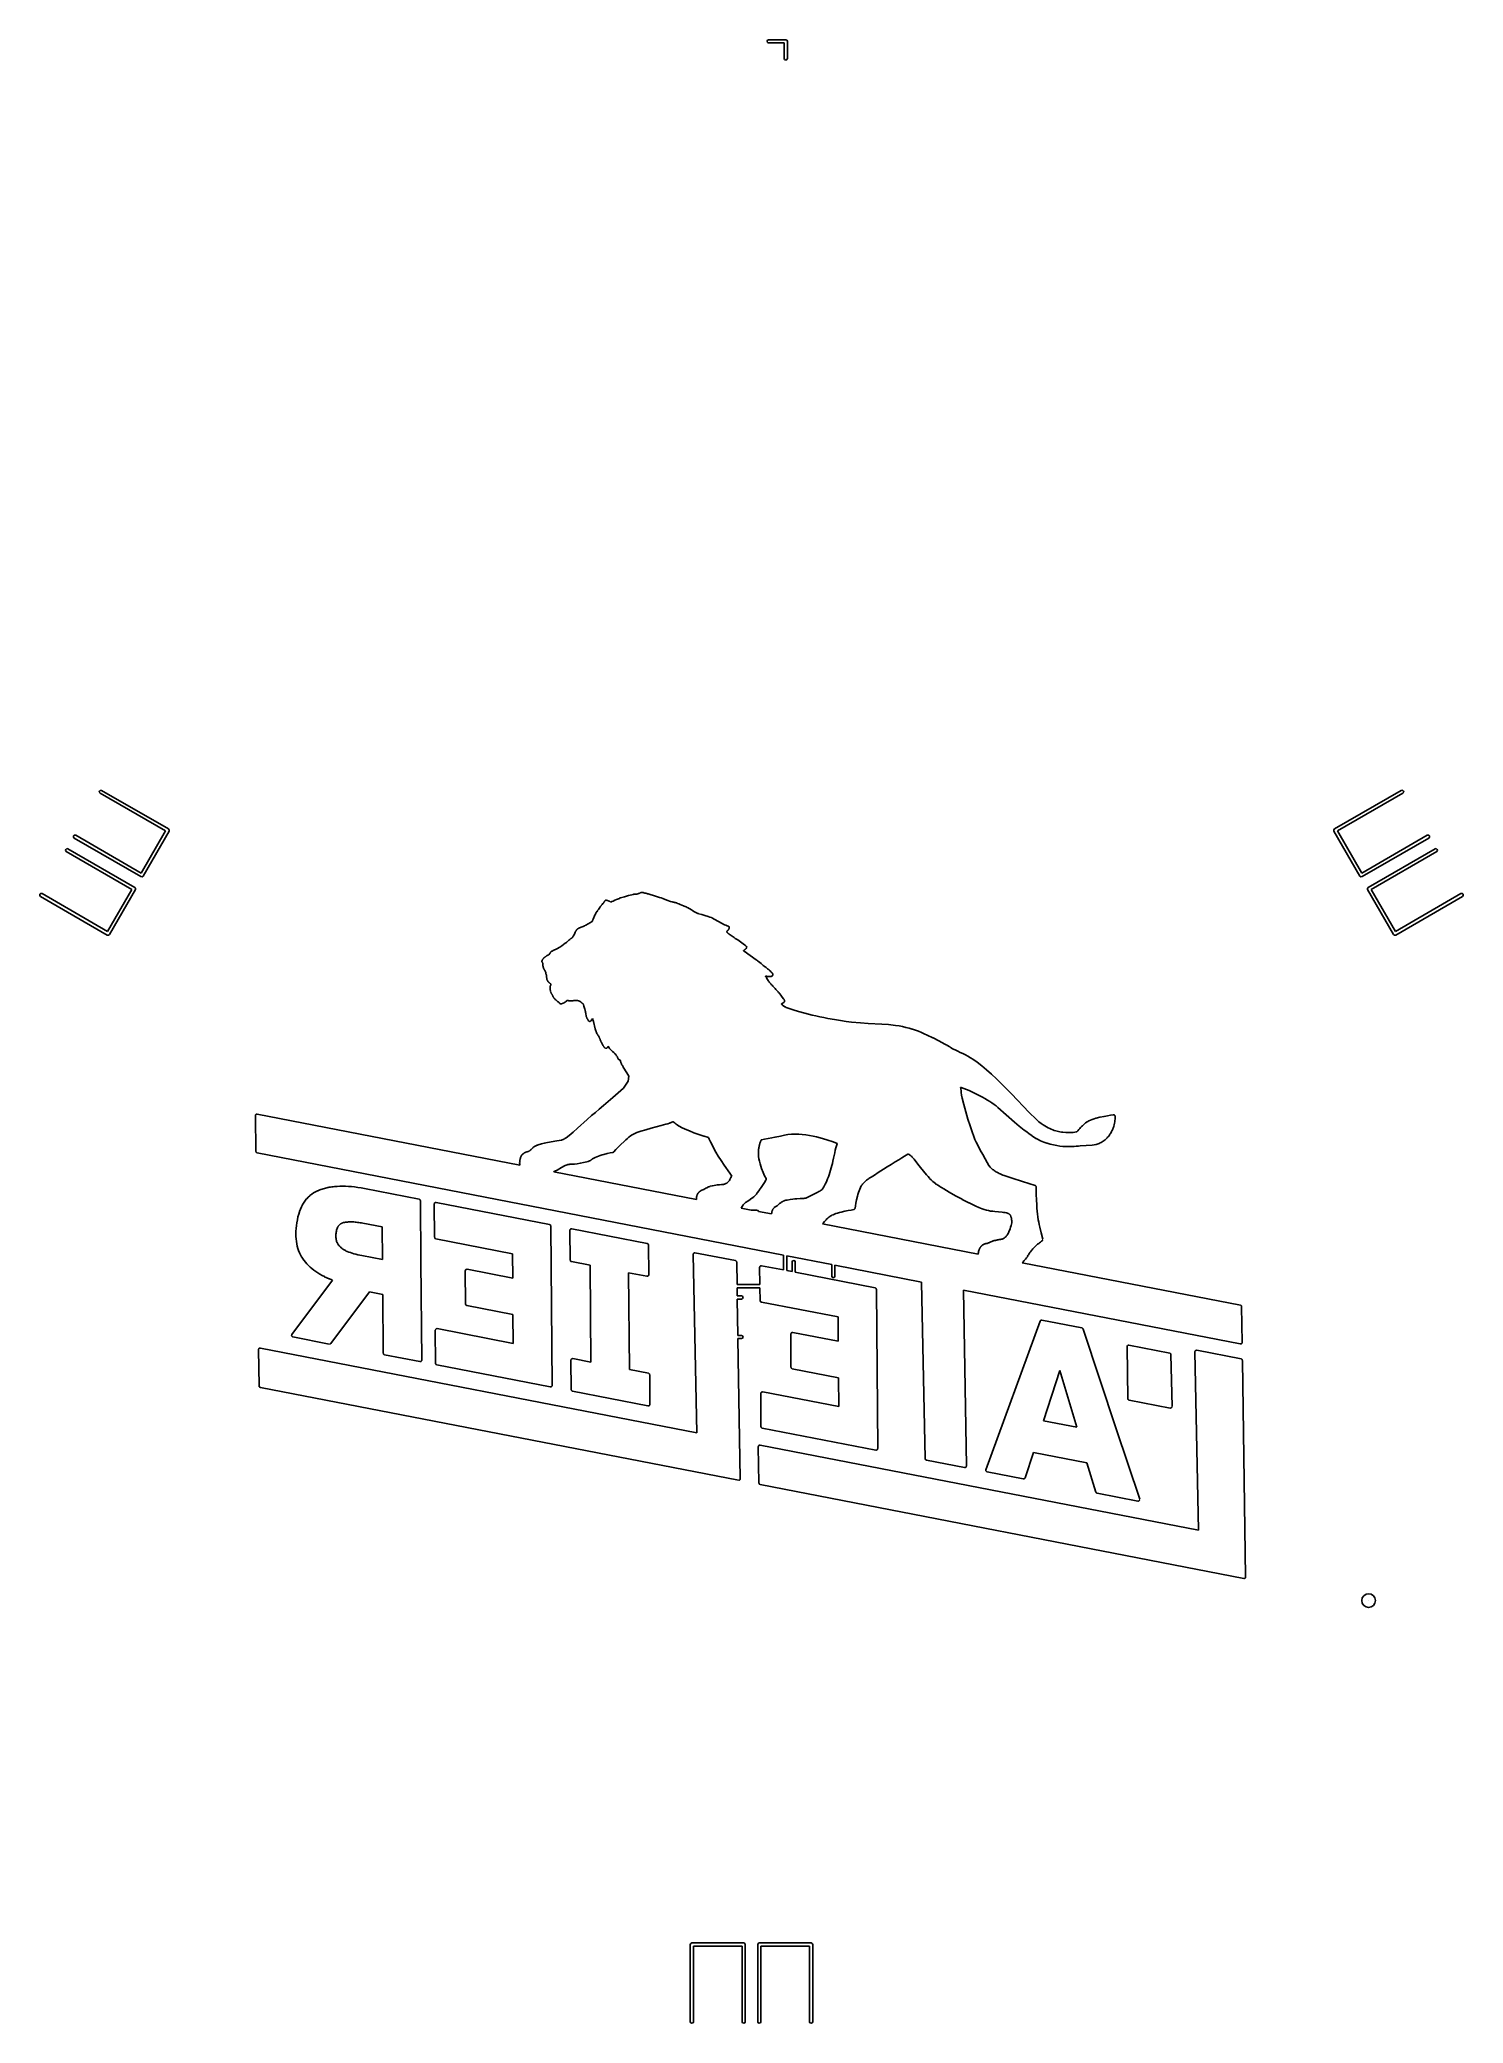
# Model space of a CAD drawing. Extents: x 48.6 to 101.4, y -117.4 to -43.9.
import ezdxf

# ---------------------------------------------------------------- set-up
doc = ezdxf.new("R2010")
doc.units = 0
doc.layers.add('BLACK', color=7, linetype='CONTINUOUS')

msp = doc.modelspace()

# ---------------------------------------------------------------- linework, layer by layer
at = {"layer": 'BLACK', "linetype": 'CONTINUOUS'}
for p, q in [((75.575, -43.935), (75.5926, -43.8926)), ((75.5926, -43.9774), (75.575, -43.935)), ((75.5926, -43.8926), (75.635, -43.875)), ((75.635, -43.995), (75.5926, -43.9774)), ((75.635, -43.875), (76.27, -43.875)), ((76.21, -43.995), (75.635, -43.995)), ((76.21, -44.57), (76.21, -43.995)), ((76.27, -43.875), (76.3124, -43.8926)), ((76.3124, -43.8926), (76.33, -43.935)), ((76.33, -43.935), (76.33, -44.57)), ((76.2276, -44.6124), (76.21, -44.57)), ((76.27, -44.63), (76.2276, -44.6124)), ((76.3124, -44.6124), (76.27, -44.63)), ((76.33, -44.57), (76.3124, -44.6124)), ((50.8204, -71.7826), (50.8264, -71.7371)), ((50.8483, -71.819), (50.8204, -71.7826)), ((50.8264, -71.7371), (50.8628, -71.7091)), ((53.2732, -73.219), (50.8483, -71.819)), ((50.8628, -71.7091), (50.9083, -71.7151)), ((50.9083, -71.7151), (53.3851, -73.1451)), ((96.6149, -73.1451), (99.0917, -71.7151)), ((99.1517, -71.819), (96.7268, -73.219)), ((99.0917, -71.7151), (99.1372, -71.7091)), ((99.1372, -71.7091), (99.1736, -71.7371)), ((99.1796, -71.7826), (99.1517, -71.819)), ((99.1736, -71.7371), (99.1796, -71.7826)), ((49.8604, -73.4454), (49.8664, -73.3998)), ((49.8883, -73.4818), (49.8604, -73.4454)), ((49.8664, -73.3998), (49.9028, -73.3719)), ((52.3651, -74.9118), (49.8883, -73.4818)), ((49.9028, -73.3719), (49.9483, -73.3779)), ((49.9483, -73.3779), (52.3732, -74.7779)), ((52.3732, -74.7779), (53.2732, -73.219)), ((53.4071, -73.2271), (52.4471, -74.8898)), ((53.3851, -73.1451), (53.402, -73.1671)), ((53.402, -73.1671), (53.4131, -73.1815)), ((53.4131, -73.1815), (53.4071, -73.2271)), ((96.5869, -73.1815), (96.6149, -73.1451)), ((96.5929, -73.2271), (96.5869, -73.1815)), ((97.5529, -74.8898), (96.5929, -73.2271)), ((96.6149, -73.1451), (96.6149, -73.1451)), ((96.7268, -73.219), (97.6268, -74.7779)), ((97.6268, -74.7779), (100.052, -73.3779)), ((100.112, -73.4818), (97.6349, -74.9118)), ((100.052, -73.3779), (100.097, -73.3719)), ((100.097, -73.3719), (100.134, -73.3998)), ((100.14, -73.4454), (100.112, -73.4818)), ((100.134, -73.3998), (100.14, -73.4454)), ((49.5704, -73.9477), (49.5764, -73.9021)), ((49.5983, -73.9841), (49.5704, -73.9477)), ((49.5764, -73.9021), (49.6128, -73.8742)), ((52.0232, -75.3841), (49.5983, -73.9841)), ((49.6128, -73.8742), (49.6583, -73.8802)), ((49.6583, -73.8802), (52.1351, -75.3102)), ((97.8649, -75.3102), (100.342, -73.8802)), ((100.402, -73.9841), (97.9768, -75.3841)), ((100.342, -73.8802), (100.387, -73.8742)), ((100.387, -73.8742), (100.424, -73.9021)), ((100.43, -73.9477), (100.402, -73.9841)), ((100.424, -73.9021), (100.43, -73.9477)), ((52.4107, -74.9178), (52.3651, -74.9118)), ((52.3651, -74.9118), (52.3651, -74.9118)), ((52.4471, -74.8898), (52.4107, -74.9178)), ((97.5893, -74.9178), (97.5529, -74.8898)), ((97.6349, -74.9118), (97.5893, -74.9178)), ((48.6104, -75.6104), (48.6164, -75.5649)), ((48.6383, -75.6469), (48.6104, -75.6104)), ((48.6164, -75.5649), (48.6528, -75.5369)), ((51.1151, -77.0769), (48.6383, -75.6469)), ((48.6528, -75.5369), (48.6983, -75.5429)), ((48.6983, -75.5429), (51.1232, -76.9429)), ((51.1232, -76.9429), (52.0232, -75.3841)), ((52.1571, -75.3921), (51.1971, -77.0549)), ((52.1351, -75.3102), (52.152, -75.3321)), ((52.152, -75.3321), (52.1631, -75.3466)), ((52.1631, -75.3466), (52.1571, -75.3921)), ((69.9294, -75.789), (69.995, -75.7607)), ((69.995, -75.7607), (69.9955, -75.7607)), ((69.9955, -75.7607), (69.9958, -75.7603)), ((69.9958, -75.7603), (70.0307, -75.7459)), ((70.0307, -75.7459), (70.031, -75.7459)), ((70.031, -75.7459), (70.0313, -75.7457)), ((70.0313, -75.7457), (70.0671, -75.7314)), ((70.0671, -75.7314), (70.0675, -75.7314)), ((70.0675, -75.7314), (70.0678, -75.7311)), ((70.0678, -75.7311), (70.1043, -75.717)), ((70.1043, -75.717), (70.1048, -75.717)), ((70.1048, -75.717), (70.1051, -75.7167)), ((70.1051, -75.7167), (70.142, -75.703)), ((70.142, -75.703), (70.144, -75.7031)), ((70.144, -75.7031), (70.1455, -75.7019)), ((70.1455, -75.7019), (70.2944, -75.6569)), ((70.2944, -75.6569), (70.2948, -75.6569)), ((70.2948, -75.6569), (70.2951, -75.6567)), ((70.2951, -75.6567), (70.4387, -75.6152)), ((70.4387, -75.6152), (70.4393, -75.6153)), ((70.4393, -75.6153), (70.4398, -75.6149)), ((70.4398, -75.6149), (70.505, -75.5974)), ((70.505, -75.5974), (70.5057, -75.5975)), ((70.5057, -75.5975), (70.5062, -75.5971)), ((70.5062, -75.5971), (70.5644, -75.5829)), ((70.5644, -75.5829), (70.5656, -75.5831)), ((70.5656, -75.5831), (70.5665, -75.5824)), ((70.5665, -75.5824), (70.6159, -75.5722)), ((70.6159, -75.5722), (70.6173, -75.5725)), ((70.6173, -75.5725), (70.6185, -75.5717)), ((70.6185, -75.5717), (70.6393, -75.5684)), ((70.6393, -75.5684), (70.6407, -75.5687)), ((70.6407, -75.5687), (70.642, -75.568)), ((70.642, -75.568), (70.6598, -75.5659)), ((70.6598, -75.5659), (70.664, -75.5671)), ((70.664, -75.5671), (70.668, -75.5655)), ((70.668, -75.5655), (70.6826, -75.5658)), ((70.6826, -75.5658), (70.6963, -75.5654)), ((70.6963, -75.5654), (70.711, -75.5641)), ((70.711, -75.5641), (70.7263, -75.5622)), ((70.7263, -75.5622), (70.742, -75.5595)), ((70.742, -75.5595), (70.758, -75.5562)), ((70.758, -75.5562), (70.7741, -75.5524)), ((70.7741, -75.5524), (70.7901, -75.548)), ((70.7901, -75.548), (70.8058, -75.5431)), ((70.8058, -75.5431), (70.8211, -75.5379)), ((70.8211, -75.5379), (70.8357, -75.5324)), ((70.8357, -75.5324), (70.8494, -75.5267)), ((70.8494, -75.5267), (70.8622, -75.5209)), ((70.8622, -75.5209), (70.8737, -75.5151)), ((70.8737, -75.5151), (70.8838, -75.5094)), ((70.8838, -75.5094), (70.8938, -75.5031)), ((70.8938, -75.5031), (70.9159, -75.4994)), ((70.9159, -75.4994), (70.9379, -75.4951)), ((70.9379, -75.4951), (70.9579, -75.4993)), ((70.9579, -75.4993), (70.9582, -75.4995)), ((70.9582, -75.4995), (70.9585, -75.4994)), ((70.9585, -75.4994), (70.9813, -75.5043)), ((70.9813, -75.5043), (70.9815, -75.5045)), ((70.9815, -75.5045), (70.9818, -75.5044)), ((70.9818, -75.5044), (71.011, -75.5111)), ((71.011, -75.5111), (71.0113, -75.5113)), ((71.0113, -75.5113), (71.0117, -75.5112)), ((71.0117, -75.5112), (71.0457, -75.5194)), ((71.0457, -75.5194), (71.0461, -75.5196)), ((71.0461, -75.5196), (71.0465, -75.5196)), ((71.0465, -75.5196), (71.0839, -75.5291)), ((71.0839, -75.5291), (71.0843, -75.5294)), ((71.0843, -75.5294), (71.0849, -75.5294)), ((71.0849, -75.5294), (71.124, -75.5401)), ((71.124, -75.5401), (71.1244, -75.5404)), ((71.1244, -75.5404), (71.125, -75.5404)), ((71.125, -75.5404), (71.1447, -75.5461)), ((71.1447, -75.5461), (71.145, -75.5464)), ((71.145, -75.5464), (71.1455, -75.5463)), ((71.1455, -75.5463), (71.1651, -75.5524)), ((71.1651, -75.5524), (71.1656, -75.5528)), ((71.1656, -75.5528), (71.1663, -75.5528)), ((71.1663, -75.5528), (71.2486, -75.5799)), ((71.2486, -75.5799), (71.3612, -75.6154)), ((71.3612, -75.6154), (71.4828, -75.6526)), ((71.4828, -75.6526), (71.5917, -75.6851)), ((71.5917, -75.6851), (71.5922, -75.6855)), ((71.5922, -75.6855), (71.5928, -75.6854)), ((71.5928, -75.6854), (71.6477, -75.7029)), ((71.6477, -75.7029), (71.6483, -75.7034)), ((71.6483, -75.7034), (71.6492, -75.7034)), ((71.6492, -75.7034), (71.7152, -75.7263)), ((71.7152, -75.7263), (71.7155, -75.7266)), ((71.7155, -75.7266), (71.716, -75.7266)), ((71.716, -75.7266), (71.8628, -75.7801)), ((97.8369, -75.3466), (97.8649, -75.3102)), ((97.8429, -75.3921), (97.8369, -75.3466)), ((98.8029, -77.0549), (97.8429, -75.3921)), ((97.9768, -75.3841), (98.8768, -76.9429)), ((98.8768, -76.9429), (101.302, -75.5429)), ((101.362, -75.6469), (98.8849, -77.0769)), ((101.302, -75.5429), (101.347, -75.5369)), ((101.347, -75.5369), (101.384, -75.5649)), ((101.39, -75.6104), (101.362, -75.6469)), ((101.384, -75.5649), (101.39, -75.6104)), ((69.1115, -76.5372), (69.1293, -76.4901)), ((69.1293, -76.4901), (69.1298, -76.4896)), ((69.1298, -76.4889), (69.1532, -76.4312)), ((69.1298, -76.4896), (69.1298, -76.4889)), ((69.1532, -76.4312), (69.1537, -76.4307)), ((69.1537, -76.43), (69.1672, -76.3986)), ((69.1537, -76.4307), (69.1537, -76.43)), ((69.1672, -76.3986), (69.1676, -76.3982)), ((69.1676, -76.3977), (69.1822, -76.3654)), ((69.1676, -76.3982), (69.1676, -76.3977)), ((69.1822, -76.3654), (69.1826, -76.3649)), ((69.1826, -76.3649), (69.1827, -76.3643)), ((69.1827, -76.3643), (69.1981, -76.3316)), ((69.1981, -76.3316), (69.1987, -76.3311)), ((69.1987, -76.3304), (69.215, -76.298)), ((69.1987, -76.3311), (69.1987, -76.3304)), ((69.215, -76.298), (69.2157, -76.2974)), ((69.2157, -76.2974), (69.2158, -76.2965)), ((69.2158, -76.2965), (69.2327, -76.265)), ((69.2327, -76.265), (69.2336, -76.2643)), ((69.2336, -76.2643), (69.2337, -76.2632)), ((69.2337, -76.2632), (69.2513, -76.2331)), ((69.2513, -76.2331), (69.2524, -76.2323)), ((69.2524, -76.2323), (69.2526, -76.2309)), ((69.2526, -76.2309), (69.2706, -76.2029)), ((69.2706, -76.2029), (69.272, -76.2019)), ((69.272, -76.2019), (69.2724, -76.2002)), ((69.2724, -76.2002), (69.2908, -76.1748)), ((69.2908, -76.1748), (69.2915, -76.1744)), ((69.2915, -76.1744), (69.2917, -76.1736)), ((69.2917, -76.1736), (69.3249, -76.1298)), ((69.3249, -76.1298), (69.3517, -76.0932)), ((69.3517, -76.0932), (69.393, -76.0347)), ((69.393, -76.0347), (69.4095, -76.0112)), ((69.393, -76.0347), (69.393, -76.0347)), ((69.4095, -76.0112), (69.4099, -76.0109)), ((69.4099, -76.0109), (69.4101, -76.0104)), ((69.4101, -76.0104), (69.4254, -75.9892)), ((69.4254, -75.9892), (69.4264, -75.9886)), ((69.4264, -75.9886), (69.4267, -75.9876)), ((69.4267, -75.9876), (69.442, -75.9678)), ((69.442, -75.9678), (69.4433, -75.9671)), ((69.4433, -75.9671), (69.4438, -75.9657)), ((69.4438, -75.9657), (69.4604, -75.9463)), ((69.4604, -75.9463), (69.4613, -75.9458)), ((69.4613, -75.9458), (69.4617, -75.9449)), ((69.4617, -75.9449), (69.4914, -75.9124)), ((69.4914, -75.9124), (69.4973, -75.9059)), ((69.4973, -75.9059), (69.5024, -75.9)), ((69.5024, -75.9), (69.5072, -75.8943)), ((69.5072, -75.8943), (69.5116, -75.8887)), ((69.5116, -75.8887), (69.5159, -75.883)), ((69.5159, -75.883), (69.5203, -75.8768)), ((69.5203, -75.8768), (69.5248, -75.87)), ((69.5248, -75.87), (69.5296, -75.8623)), ((69.5296, -75.8623), (69.5348, -75.8534)), ((69.5348, -75.8534), (69.5404, -75.8434)), ((69.5404, -75.8434), (69.5466, -75.8319)), ((69.5466, -75.8319), (69.5536, -75.8184)), ((69.5536, -75.8184), (69.5656, -75.8083)), ((69.5656, -75.8083), (69.5746, -75.7954)), ((69.5746, -75.7954), (69.5826, -75.794)), ((69.5826, -75.794), (69.5888, -75.7888)), ((69.5888, -75.7888), (69.6044, -75.7901)), ((69.6044, -75.7901), (69.6199, -75.7874)), ((69.6199, -75.7874), (69.6241, -75.7883)), ((69.6241, -75.7883), (69.6249, -75.7889)), ((69.6249, -75.7889), (69.626, -75.7888)), ((69.626, -75.7888), (69.6377, -75.7917)), ((69.6377, -75.7917), (69.6384, -75.7923)), ((69.6384, -75.7923), (69.6394, -75.7922)), ((69.6394, -75.7922), (69.6476, -75.7946)), ((69.6476, -75.7946), (69.6482, -75.795)), ((69.6482, -75.795), (69.6489, -75.7949)), ((69.6489, -75.7949), (69.6585, -75.7979)), ((69.6585, -75.7979), (69.6591, -75.7984)), ((69.6591, -75.7984), (69.6599, -75.7984)), ((69.6599, -75.7984), (69.6707, -75.802)), ((69.6707, -75.802), (69.6713, -75.8026)), ((69.6713, -75.8026), (69.6722, -75.8026)), ((69.6722, -75.8026), (69.684, -75.8069)), ((69.684, -75.8069), (69.6847, -75.8076)), ((69.6847, -75.8076), (69.6857, -75.8075)), ((69.6857, -75.8075), (69.6983, -75.8126)), ((69.6983, -75.8126), (69.6991, -75.8134)), ((69.6991, -75.8134), (69.7001, -75.8134)), ((69.7001, -75.8134), (69.7135, -75.8193)), ((69.7135, -75.8193), (69.7143, -75.8201)), ((69.7143, -75.8201), (69.7154, -75.8201)), ((69.7154, -75.8201), (69.7293, -75.8268)), ((69.7293, -75.8268), (69.7301, -75.8278)), ((69.7301, -75.8278), (69.7313, -75.8279)), ((69.7313, -75.8279), (69.7456, -75.8354)), ((69.7456, -75.8354), (69.7465, -75.8365)), ((69.7465, -75.8365), (69.7478, -75.8367)), ((69.7478, -75.8367), (69.7622, -75.8451)), ((69.7622, -75.8451), (69.7629, -75.846)), ((69.7629, -75.846), (69.764, -75.8462)), ((69.764, -75.8462), (69.7712, -75.8508)), ((69.7712, -75.8508), (69.7717, -75.8514)), ((69.7717, -75.8514), (69.7724, -75.8516)), ((69.7724, -75.8516), (69.7796, -75.8564)), ((69.7796, -75.8564), (69.7801, -75.8571)), ((69.7801, -75.8571), (69.7809, -75.8572)), ((69.7809, -75.8572), (69.7814, -75.8576)), ((69.7814, -75.8576), (69.8192, -75.8394)), ((69.8192, -75.8394), (69.8196, -75.8394)), ((69.8196, -75.8394), (69.8198, -75.8391)), ((69.8198, -75.8391), (69.8691, -75.8161)), ((69.8691, -75.8161), (69.8696, -75.816)), ((69.8696, -75.816), (69.8699, -75.8157)), ((69.8699, -75.8157), (69.9284, -75.7894)), ((69.9284, -75.7894), (69.929, -75.7893)), ((69.929, -75.7893), (69.9294, -75.789)), ((71.8628, -75.7801), (71.8628, -75.7801)), ((71.8628, -75.7801), (71.9984, -75.829)), ((71.9984, -75.829), (72.0493, -75.8459)), ((72.0493, -75.8459), (72.0673, -75.8512)), ((72.0673, -75.8512), (72.0808, -75.8544)), ((72.0808, -75.8544), (72.1319, -75.865)), ((72.1319, -75.865), (72.1325, -75.8655)), ((72.1325, -75.8655), (72.1333, -75.8653)), ((72.1333, -75.8653), (72.1558, -75.8706)), ((72.1558, -75.8706), (72.1564, -75.871)), ((72.1564, -75.871), (72.157, -75.8709)), ((72.157, -75.8709), (72.1779, -75.8762)), ((72.1779, -75.8762), (72.1785, -75.8767)), ((72.1785, -75.8767), (72.1792, -75.8766)), ((72.1792, -75.8766), (72.1989, -75.8821)), ((72.1989, -75.8821), (72.1996, -75.8826)), ((72.1996, -75.8826), (72.2004, -75.8825)), ((72.2004, -75.8825), (72.2193, -75.8884)), ((72.2193, -75.8884), (72.22, -75.8889)), ((72.22, -75.8889), (72.2208, -75.8888)), ((72.2208, -75.8888), (72.2395, -75.8951)), ((72.2395, -75.8951), (72.2401, -75.8956)), ((72.2401, -75.8956), (72.2409, -75.8956)), ((72.2409, -75.8956), (72.2598, -75.9025)), ((72.2598, -75.9025), (72.2605, -75.9031)), ((72.2605, -75.9031), (72.2614, -75.9031)), ((72.2614, -75.9031), (72.302, -75.9191)), ((72.302, -75.9191), (72.3025, -75.9197)), ((72.3025, -75.9197), (72.3032, -75.9197)), ((72.3032, -75.9197), (72.3505, -75.9396)), ((72.3505, -75.9396), (72.3506, -75.9397)), ((72.3506, -75.9397), (72.3508, -75.9397)), ((72.3508, -75.9397), (72.4805, -75.9954)), ((72.4805, -75.9954), (72.5077, -76.0068)), ((72.5077, -76.0068), (72.5079, -76.0071)), ((72.5079, -76.0071), (72.5083, -76.0071)), ((72.5083, -76.0071), (72.5727, -76.035)), ((72.5727, -76.035), (72.5731, -76.0354)), ((72.5731, -76.0354), (72.5736, -76.0354)), ((72.5736, -76.0354), (72.6113, -76.0525)), ((72.6113, -76.0525), (72.6116, -76.0529)), ((72.6116, -76.0529), (72.6122, -76.0529)), ((72.6122, -76.0529), (72.6491, -76.0704)), ((72.6491, -76.0704), (72.6495, -76.0709)), ((72.6495, -76.0709), (72.6501, -76.0709)), ((72.6501, -76.0709), (72.6672, -76.0794)), ((72.6672, -76.0794), (72.6676, -76.0799)), ((72.6676, -76.0799), (72.6682, -76.0799)), ((72.6682, -76.0799), (72.6839, -76.0881)), ((72.6839, -76.0881), (72.6844, -76.0887)), ((72.6844, -76.0887), (72.6853, -76.0888)), ((72.6853, -76.0888), (72.699, -76.0965)), ((72.699, -76.0965), (72.6998, -76.0975)), ((72.6998, -76.0975), (72.7011, -76.0977)), ((72.7011, -76.0977), (72.7125, -76.1046)), ((72.7125, -76.1046), (72.7132, -76.1055)), ((72.7132, -76.1055), (72.7143, -76.1057)), ((72.7143, -76.1057), (72.7743, -76.1451)), ((72.7743, -76.1451), (72.8155, -76.1714)), ((72.8155, -76.1714), (72.8617, -76.1996)), ((72.8617, -76.1996), (72.8858, -76.2136)), ((72.8858, -76.2136), (72.9105, -76.2274)), ((72.9105, -76.2274), (72.9354, -76.2407)), ((72.9354, -76.2407), (72.9603, -76.2532)), ((72.9603, -76.2532), (72.9847, -76.2647)), ((72.9847, -76.2647), (73.0084, -76.2748)), ((73.0084, -76.2748), (73.031, -76.2835)), ((73.031, -76.2835), (73.0529, -76.2906)), ((73.0529, -76.2906), (73.1586, -76.3206)), ((73.1586, -76.3206), (73.1587, -76.3207)), ((73.1587, -76.3207), (73.1589, -76.3207)), ((73.1589, -76.3207), (73.271, -76.3532)), ((73.271, -76.3532), (73.2713, -76.3535)), ((73.2713, -76.3535), (73.2718, -76.3535)), ((73.2718, -76.3535), (73.39, -76.3895)), ((73.39, -76.3895), (73.3904, -76.3898)), ((73.3904, -76.3898), (73.3908, -76.3898)), ((73.3908, -76.3898), (73.4526, -76.4095)), ((73.4526, -76.4095), (73.4528, -76.4098)), ((73.4528, -76.4098), (73.4532, -76.4097)), ((73.4532, -76.4097), (73.5168, -76.4309)), ((73.5168, -76.4309), (73.5213, -76.4347)), ((73.5213, -76.4347), (73.5271, -76.4354)), ((73.5271, -76.4354), (73.9977, -76.6978)), ((51.1607, -77.0828), (51.1151, -77.0769)), ((51.1151, -77.0769), (51.1151, -77.0769)), ((51.1971, -77.0549), (51.1607, -77.0828)), ((68.2628, -77.2453), (68.2772, -77.233)), ((68.2772, -77.233), (68.2778, -77.2328)), ((68.2778, -77.2328), (68.2781, -77.2322)), ((68.2781, -77.2322), (68.2922, -77.2207)), ((68.2922, -77.2207), (68.293, -77.2204)), ((68.293, -77.2204), (68.2934, -77.2197)), ((68.2934, -77.2197), (68.3069, -77.2092)), ((68.3069, -77.2092), (68.308, -77.2089)), ((68.308, -77.2089), (68.3086, -77.2079)), ((68.3086, -77.2079), (68.3213, -77.1987)), ((68.3213, -77.1987), (68.3229, -77.1983)), ((68.3229, -77.1983), (68.3239, -77.197)), ((68.3239, -77.197), (68.3357, -77.1893)), ((68.3357, -77.1893), (68.338, -77.1889)), ((68.338, -77.1889), (68.3395, -77.187)), ((68.3395, -77.187), (68.3498, -77.1814)), ((68.3498, -77.1814), (68.3516, -77.1795)), ((68.3516, -77.1795), (68.3595, -77.1699)), ((68.3595, -77.1699), (68.3688, -77.1568)), ((68.3688, -77.1568), (68.3793, -77.1407)), ((68.3793, -77.1407), (68.3905, -77.1222)), ((68.3905, -77.1222), (68.402, -77.1023)), ((68.402, -77.1023), (68.4133, -77.0818)), ((68.4133, -77.0818), (68.4349, -77.0402)), ((68.4349, -77.0402), (68.4529, -77.0031)), ((68.4529, -77.0031), (68.4652, -76.9752)), ((68.4652, -76.9752), (68.4678, -76.9684)), ((68.4678, -76.9684), (68.4691, -76.9642)), ((68.4691, -76.9642), (68.4754, -76.9563)), ((68.4754, -76.9563), (68.4777, -76.9465)), ((68.4777, -76.9465), (68.48, -76.9432)), ((68.48, -76.9432), (68.4823, -76.9396)), ((68.4823, -76.9396), (68.49, -76.9268)), ((68.49, -76.9268), (68.4903, -76.9266)), ((68.4903, -76.9266), (68.4904, -76.9262)), ((68.4904, -76.9262), (68.4951, -76.9186)), ((68.4951, -76.9186), (68.4957, -76.9181)), ((68.4957, -76.9181), (68.4958, -76.9174)), ((68.4958, -76.9174), (68.5011, -76.9094)), ((68.5011, -76.9094), (68.502, -76.9088)), ((68.502, -76.9088), (68.5022, -76.9077)), ((68.5022, -76.9077), (68.508, -76.8994)), ((68.508, -76.8994), (68.5092, -76.8987)), ((68.5092, -76.8987), (68.5096, -76.8974)), ((68.5096, -76.8974), (68.516, -76.889)), ((68.516, -76.889), (68.5175, -76.8881)), ((68.5175, -76.8881), (68.518, -76.8866)), ((68.518, -76.8866), (68.5252, -76.8782)), ((68.5252, -76.8782), (68.5264, -76.8775)), ((68.5264, -76.8775), (68.5269, -76.8762)), ((68.5269, -76.8762), (68.5308, -76.872)), ((68.5308, -76.872), (68.5317, -76.8716)), ((68.5317, -76.8716), (68.5321, -76.8707)), ((68.5321, -76.8707), (68.5362, -76.8666)), ((68.5362, -76.8666), (68.5372, -76.8661)), ((68.5372, -76.8661), (68.5376, -76.8652)), ((68.5376, -76.8652), (68.5419, -76.8611)), ((68.5419, -76.8611), (68.543, -76.8607)), ((68.543, -76.8607), (68.5435, -76.8597)), ((68.5435, -76.8597), (68.548, -76.8557)), ((68.548, -76.8557), (68.5492, -76.8553)), ((68.5492, -76.8553), (68.5497, -76.8543)), ((68.5497, -76.8543), (68.5545, -76.8504)), ((68.5545, -76.8504), (68.5557, -76.8501)), ((68.5557, -76.8501), (68.5563, -76.849)), ((68.5563, -76.849), (68.5613, -76.8453)), ((68.5613, -76.8453), (68.5625, -76.8449)), ((68.5625, -76.8449), (68.5633, -76.8439)), ((68.5633, -76.8439), (68.5685, -76.8403)), ((68.5685, -76.8403), (68.5698, -76.84)), ((68.5698, -76.84), (68.5706, -76.8389)), ((68.5706, -76.8389), (68.576, -76.8354)), ((68.576, -76.8354), (68.5774, -76.8352)), ((68.5774, -76.8352), (68.5782, -76.8341)), ((68.5782, -76.8341), (68.584, -76.8309)), ((68.584, -76.8309), (68.5854, -76.8307)), ((68.5854, -76.8307), (68.5863, -76.8296)), ((68.5863, -76.8296), (68.5923, -76.8265)), ((68.5923, -76.8265), (68.5937, -76.8264)), ((68.5937, -76.8264), (68.5947, -76.8253)), ((68.5947, -76.8253), (68.601, -76.8225)), ((68.601, -76.8225), (68.6024, -76.8224)), ((68.6024, -76.8224), (68.6035, -76.8214)), ((68.6035, -76.8214), (68.61, -76.8187)), ((68.61, -76.8187), (68.6115, -76.8187)), ((68.6115, -76.8187), (68.6126, -76.8178)), ((68.6126, -76.8178), (68.6194, -76.8154)), ((68.6194, -76.8154), (68.6209, -76.8154)), ((68.6209, -76.8154), (68.6221, -76.8145)), ((68.6221, -76.8145), (68.6271, -76.813)), ((68.6271, -76.813), (68.7268, -76.7747)), ((68.7268, -76.7747), (68.7581, -76.7615)), ((68.7581, -76.7615), (68.7735, -76.7546)), ((68.7735, -76.7546), (68.7886, -76.7474)), ((68.7886, -76.7474), (68.8032, -76.7401)), ((68.8032, -76.7401), (68.817, -76.7327)), ((68.817, -76.7327), (68.8297, -76.7253)), ((68.8297, -76.7253), (68.8424, -76.7172)), ((68.8424, -76.7172), (68.8469, -76.7164)), ((68.8469, -76.7164), (68.85, -76.7131)), ((68.85, -76.7131), (68.8652, -76.7063)), ((68.8652, -76.7063), (68.8816, -76.698)), ((68.8816, -76.698), (68.922, -76.6757)), ((68.922, -76.6757), (68.9666, -76.6493)), ((68.9666, -76.6493), (69.0114, -76.6215)), ((69.0114, -76.6215), (69.0873, -76.5728)), ((69.0873, -76.5728), (69.1024, -76.5628)), ((69.1024, -76.5628), (69.111, -76.5384)), ((69.111, -76.5384), (69.1115, -76.5379)), ((69.1115, -76.5379), (69.1115, -76.5372)), ((73.9977, -76.6978), (74.0452, -76.7153)), ((74.0452, -76.7153), (74.0928, -76.7324)), ((74.0755, -76.9434), (74.0747, -76.9439)), ((74.0747, -76.9439), (74.0762, -76.9467)), ((74.0767, -76.942), (74.0755, -76.9434)), ((74.0762, -76.9467), (74.0831, -76.9582)), ((74.0785, -76.9418), (74.0767, -76.942)), ((74.0844, -76.9383), (74.0785, -76.9418)), ((74.0831, -76.9582), (74.0911, -76.9703)), ((74.0854, -76.9369), (74.0844, -76.9383)), ((74.0871, -76.9366), (74.0854, -76.9369)), ((74.0928, -76.9328), (74.0871, -76.9366)), ((74.0911, -76.9703), (74.0951, -76.9759)), ((74.0928, -76.7324), (74.1412, -76.7495)), ((74.0937, -76.9315), (74.0928, -76.9328)), ((74.0952, -76.9311), (74.0937, -76.9315)), ((74.0951, -76.9759), (74.0995, -76.9817)), ((74.1007, -76.9271), (74.0952, -76.9311)), ((74.0995, -76.9817), (74.1041, -76.9875)), ((74.1014, -76.9258), (74.1007, -76.9271)), ((74.1029, -76.9254), (74.1014, -76.9258)), ((74.1081, -76.9212), (74.1029, -76.9254)), ((74.1041, -76.9875), (74.1089, -76.9933)), ((74.1087, -76.9199), (74.1081, -76.9212)), ((74.11, -76.9195), (74.1087, -76.9199)), ((74.1089, -76.9933), (74.114, -76.9989)), ((74.115, -76.9151), (74.11, -76.9195)), ((74.114, -76.9989), (74.1192, -77.0045)), ((74.1155, -76.914), (74.115, -76.9151)), ((74.1167, -76.9135), (74.1155, -76.914)), ((74.1214, -76.909), (74.1167, -76.9135)), ((74.1192, -77.0045), (74.1247, -77.0099)), ((74.1219, -76.9079), (74.1214, -76.909)), ((74.123, -76.9074), (74.1219, -76.9079)), ((74.1274, -76.9028), (74.123, -76.9074)), ((74.1247, -77.0099), (74.1303, -77.0151)), ((74.1278, -76.9018), (74.1274, -76.9028)), ((74.1288, -76.9013), (74.1278, -76.9018)), ((74.133, -76.8967), (74.1288, -76.9013)), ((74.1303, -77.0151), (74.1362, -77.0202)), ((74.1335, -76.8953), (74.133, -76.8967)), ((74.1348, -76.8946), (74.1335, -76.8953)), ((74.1425, -76.8853), (74.1348, -76.8946)), ((74.1362, -77.0202), (74.1426, -77.0253)), ((74.1412, -76.7495), (74.1437, -76.7517)), ((74.143, -76.8836), (74.1425, -76.8853)), ((74.1426, -77.0253), (74.1742, -77.0494)), ((74.1445, -76.8827), (74.143, -76.8836)), ((74.1437, -76.7517), (74.1471, -76.7519)), ((74.1511, -76.8737), (74.1445, -76.8827)), ((74.1471, -76.7519), (74.1605, -76.7668)), ((74.1515, -76.8722), (74.1511, -76.8737)), ((74.1527, -76.8713), (74.1515, -76.8722)), ((74.1584, -76.8629), (74.1527, -76.8713)), ((74.1586, -76.8615), (74.1584, -76.8629)), ((74.1597, -76.8608), (74.1586, -76.8615)), ((74.1643, -76.8531), (74.1597, -76.8608)), ((74.1605, -76.7668), (74.1754, -76.7802)), ((74.1646, -76.8516), (74.1643, -76.8531)), ((74.1658, -76.8506), (74.1646, -76.8516)), ((74.172, -76.8391), (74.1658, -76.8506)), ((74.1722, -76.8375), (74.172, -76.8391)), ((74.1734, -76.8364), (74.1722, -76.8375)), ((74.1755, -76.832), (74.1734, -76.8364)), ((74.1742, -77.0494), (74.2072, -77.0739)), ((74.1754, -76.7802), (74.1756, -76.7836)), ((74.1757, -76.8287), (74.1755, -76.832)), ((74.1756, -76.7836), (74.1779, -76.7861)), ((74.1779, -76.8262), (74.1757, -76.8287)), ((74.1779, -76.7861), (74.1768, -76.8061)), ((74.1768, -76.8061), (74.1779, -76.8262)), ((74.2072, -77.0739), (74.2416, -77.0986)), ((74.2416, -77.0986), (74.2775, -77.1237)), ((74.2775, -77.1237), (74.3151, -77.1491)), ((74.3151, -77.1491), (74.3545, -77.1748)), ((74.3545, -77.1748), (74.3957, -77.201)), ((74.3957, -77.201), (74.4394, -77.2278)), ((74.4394, -77.2278), (74.4396, -77.228)), ((74.4396, -77.228), (74.4399, -77.2281)), ((74.4399, -77.2281), (74.4876, -77.2579)), ((98.8393, -77.0828), (98.8029, -77.0549)), ((98.8029, -77.0549), (98.8029, -77.0549)), ((98.8849, -77.0769), (98.8393, -77.0828)), ((67.2561, -77.9846), (67.2642, -77.9734)), ((67.2642, -77.9734), (67.2655, -77.9726)), ((67.2655, -77.9726), (67.266, -77.9711)), ((67.266, -77.9711), (67.276, -77.9585)), ((67.276, -77.9585), (67.277, -77.958)), ((67.277, -77.958), (67.2774, -77.9568)), ((67.2774, -77.9568), (67.2831, -77.9501)), ((67.2831, -77.9501), (67.2839, -77.9498)), ((67.2839, -77.9498), (67.2842, -77.949)), ((67.2842, -77.949), (67.2904, -77.942)), ((67.2904, -77.942), (67.2912, -77.9417)), ((67.2912, -77.9417), (67.2915, -77.9409)), ((67.2915, -77.9409), (67.2983, -77.9338)), ((67.2983, -77.9338), (67.2991, -77.9334)), ((67.2991, -77.9334), (67.2995, -77.9326)), ((67.2995, -77.9326), (67.3068, -77.9253)), ((67.3068, -77.9253), (67.3076, -77.925)), ((67.3076, -77.925), (67.308, -77.9242)), ((67.308, -77.9242), (67.316, -77.9167)), ((67.316, -77.9167), (67.3168, -77.9164)), ((67.3168, -77.9164), (67.3172, -77.9156)), ((67.3172, -77.9156), (67.3257, -77.908)), ((67.3257, -77.908), (67.3266, -77.9077)), ((67.3266, -77.9077), (67.327, -77.9069)), ((67.327, -77.9069), (67.3362, -77.8992)), ((67.3362, -77.8992), (67.337, -77.8989)), ((67.337, -77.8989), (67.3374, -77.8981)), ((67.3374, -77.8981), (67.3473, -77.8903)), ((67.3473, -77.8903), (67.3481, -77.89)), ((67.3481, -77.89), (67.3486, -77.8893)), ((67.3486, -77.8893), (67.359, -77.8814)), ((67.359, -77.8814), (67.3599, -77.8812)), ((67.3599, -77.8812), (67.3604, -77.8804)), ((67.3604, -77.8804), (67.3715, -77.8726)), ((67.3715, -77.8726), (67.3724, -77.8724)), ((67.3724, -77.8724), (67.3729, -77.8716)), ((67.3729, -77.8716), (67.3847, -77.8637)), ((67.3847, -77.8637), (67.3856, -77.8636)), ((67.3856, -77.8636), (67.3861, -77.8628)), ((67.3861, -77.8628), (67.3986, -77.855)), ((67.3986, -77.855), (67.3995, -77.8548)), ((67.3995, -77.8548), (67.4001, -77.8541)), ((67.4001, -77.8541), (67.4133, -77.8464)), ((67.4133, -77.8464), (67.4142, -77.8462)), ((67.4142, -77.8462), (67.4147, -77.8455)), ((67.4147, -77.8455), (67.4287, -77.8378)), ((67.4287, -77.8378), (67.4296, -77.8377)), ((67.4296, -77.8377), (67.4302, -77.837)), ((67.4302, -77.837), (67.4449, -77.8295)), ((67.4449, -77.8295), (67.4458, -77.8294)), ((67.4458, -77.8294), (67.4464, -77.8287)), ((67.4464, -77.8287), (67.4618, -77.8213)), ((67.4618, -77.8213), (67.4627, -77.8213)), ((67.4627, -77.8213), (67.4633, -77.8206)), ((67.4633, -77.8206), (67.4796, -77.8134)), ((67.4796, -77.8134), (67.4805, -77.8134)), ((67.4805, -77.8134), (67.4811, -77.8128)), ((67.4811, -77.8128), (67.4829, -77.812)), ((67.4829, -77.812), (67.4859, -77.808)), ((67.4859, -77.808), (67.4954, -77.7952)), ((67.4954, -77.7952), (67.5073, -77.7787)), ((67.5073, -77.7787), (67.5215, -77.7588)), ((67.5215, -77.7588), (67.5377, -77.7357)), ((67.5377, -77.7357), (67.556, -77.7091)), ((67.556, -77.7091), (67.5663, -77.7024)), ((67.5663, -77.7024), (67.5734, -77.6924)), ((67.5734, -77.6924), (67.5878, -77.6833)), ((67.5878, -77.6833), (67.5892, -77.683)), ((67.5892, -77.683), (67.59, -77.6819)), ((67.59, -77.6819), (67.6065, -77.6725)), ((67.6065, -77.6725), (67.6078, -77.6723)), ((67.6078, -77.6723), (67.6086, -77.6713)), ((67.6086, -77.6713), (67.6468, -77.6515)), ((67.6468, -77.6515), (67.6477, -77.6514)), ((67.6477, -77.6514), (67.6484, -77.6507)), ((67.6484, -77.6507), (67.6916, -77.6299)), ((67.6916, -77.6299), (67.6919, -77.6299)), ((67.6919, -77.6299), (67.6922, -77.6296)), ((67.6922, -77.6296), (67.7383, -77.6081)), ((67.7383, -77.6081), (67.7844, -77.5864)), ((67.7383, -77.6081), (67.7383, -77.6081)), ((67.7844, -77.5864), (67.8286, -77.5648)), ((67.8286, -77.5648), (67.8487, -77.5543)), ((67.8487, -77.5543), (67.8674, -77.5441)), ((67.8674, -77.5441), (67.8843, -77.5342)), ((67.8843, -77.5342), (67.8993, -77.5247)), ((67.8993, -77.5247), (67.9312, -77.5028)), ((67.9312, -77.5028), (67.9651, -77.4789)), ((67.9651, -77.4789), (68.0342, -77.4289)), ((68.0342, -77.4289), (68.0954, -77.3843)), ((68.0342, -77.4289), (68.0342, -77.4289)), ((68.0954, -77.3843), (68.0956, -77.3842)), ((68.0956, -77.3842), (68.0958, -77.384)), ((68.0958, -77.384), (68.1205, -77.3663)), ((68.1205, -77.3663), (68.121, -77.3661)), ((68.121, -77.3661), (68.1212, -77.3657)), ((68.1212, -77.3657), (68.1398, -77.3528)), ((68.1398, -77.3528), (68.1469, -77.3477)), ((68.1469, -77.3477), (68.155, -77.3412)), ((68.155, -77.3412), (68.1771, -77.3222)), ((68.1771, -77.3222), (68.2322, -77.2724)), ((68.2322, -77.2724), (68.2325, -77.2723)), ((68.2325, -77.2723), (68.2326, -77.272)), ((68.2326, -77.272), (68.262, -77.246)), ((68.262, -77.246), (68.2625, -77.2458)), ((68.2625, -77.2458), (68.2628, -77.2453)), ((74.4876, -77.2579), (74.488, -77.2585)), ((74.488, -77.2585), (74.4888, -77.2587)), ((74.4888, -77.2587), (74.54, -77.2925)), ((74.54, -77.2925), (74.5404, -77.293)), ((74.5404, -77.293), (74.541, -77.2931)), ((74.541, -77.2931), (74.5934, -77.3292)), ((74.5934, -77.3292), (74.5937, -77.3296)), ((74.5937, -77.3296), (74.5942, -77.3297)), ((74.5942, -77.3297), (74.6457, -77.3663)), ((74.6457, -77.3663), (74.646, -77.3667)), ((74.646, -77.3667), (74.6464, -77.3668)), ((74.6464, -77.3668), (74.6947, -77.4022)), ((74.6947, -77.4022), (74.695, -77.4027)), ((74.695, -77.4027), (74.6955, -77.4028)), ((74.6955, -77.4028), (74.7383, -77.4352)), ((74.7008, -77.6586), (74.7004, -77.6591)), ((74.7004, -77.6591), (74.707, -77.6645)), ((74.7015, -77.6585), (74.7008, -77.6586)), ((74.7085, -77.6542), (74.7015, -77.6585)), ((74.707, -77.6645), (74.7153, -77.6711)), ((74.7089, -77.6537), (74.7085, -77.6542)), ((74.7095, -77.6536), (74.7089, -77.6537)), ((74.7163, -77.6493), (74.7095, -77.6536)), ((74.7153, -77.6711), (74.7236, -77.6776)), ((74.7168, -77.6485), (74.7163, -77.6493)), ((74.7177, -77.6483), (74.7168, -77.6485)), ((74.7305, -77.6396), (74.7177, -77.6483)), ((74.7236, -77.6776), (75.1732, -77.9978)), ((74.7311, -77.6386), (74.7305, -77.6396)), ((74.7323, -77.6384), (74.7311, -77.6386)), ((74.7441, -77.6297), (74.7323, -77.6384)), ((74.7383, -77.4352), (74.7387, -77.4358)), ((74.7387, -77.4358), (74.7393, -77.436)), ((74.7393, -77.436), (74.7745, -77.4638)), ((74.7446, -77.6288), (74.7441, -77.6297)), ((74.7456, -77.6285), (74.7446, -77.6288)), ((74.7564, -77.62), (74.7456, -77.6285)), ((74.7569, -77.6192), (74.7564, -77.62)), ((74.7578, -77.6189), (74.7569, -77.6192)), ((74.7675, -77.6108), (74.7578, -77.6189)), ((74.7679, -77.61), (74.7675, -77.6108)), ((74.7688, -77.6097), (74.7679, -77.61)), ((74.7773, -77.6021), (74.7688, -77.6097)), ((74.7745, -77.4638), (74.775, -77.4648)), ((74.775, -77.4648), (74.7761, -77.4651)), ((74.7761, -77.4651), (74.8013, -77.4865)), ((74.7777, -77.6014), (74.7773, -77.6021)), ((74.7785, -77.6011), (74.7777, -77.6014)), ((74.7859, -77.5943), (74.7785, -77.6011)), ((74.7862, -77.5936), (74.7859, -77.5943)), ((74.7869, -77.5933), (74.7862, -77.5936)), ((74.793, -77.5873), (74.7869, -77.5933)), ((74.7934, -77.5864), (74.793, -77.5873)), ((74.7943, -77.586), (74.7934, -77.5864)), ((74.8027, -77.5773), (74.7943, -77.586)), ((74.8013, -77.4865), (74.8018, -77.4874)), ((74.8018, -77.4874), (74.8028, -77.4878)), ((74.8031, -77.5763), (74.8027, -77.5773)), ((74.8028, -77.4878), (74.8122, -77.5077)), ((74.8041, -77.5759), (74.8031, -77.5763)), ((74.807, -77.5726), (74.8041, -77.5759)), ((74.8073, -77.5717), (74.807, -77.5726)), ((74.8083, -77.5712), (74.8073, -77.5717)), ((74.815, -77.5501), (74.8083, -77.5712)), ((74.8122, -77.5077), (74.8223, -77.5274)), ((74.8225, -77.5293), (74.815, -77.5501)), ((74.8223, -77.5274), (74.822, -77.5284)), ((74.822, -77.5284), (74.8225, -77.5293)), ((67.2295, -78.036), (67.2337, -78.0299)), ((67.2326, -78.0521), (67.2295, -78.036)), ((67.2317, -78.0685), (67.2326, -78.0521)), ((67.2367, -78.0739), (67.2317, -78.0685)), ((67.2337, -78.0299), (67.234, -78.0225)), ((67.234, -78.0225), (67.2364, -78.0175)), ((67.2364, -78.0175), (67.2376, -78.0165)), ((67.2381, -78.0812), (67.2367, -78.0739)), ((67.2376, -78.0165), (67.2377, -78.0149)), ((67.2377, -78.0149), (67.2409, -78.009)), ((67.2428, -78.0885), (67.2381, -78.0812)), ((67.2409, -78.009), (67.2419, -78.0081)), ((67.2419, -78.0081), (67.2421, -78.0068)), ((67.2421, -78.0068), (67.2468, -77.9989)), ((67.2468, -78.0948), (67.2428, -78.0885)), ((67.2468, -77.9989), (67.2479, -77.998)), ((67.2503, -78.101), (67.2468, -78.0948)), ((67.2479, -77.998), (67.2482, -77.9966)), ((67.2482, -77.9966), (67.2545, -77.9869)), ((67.2535, -78.107), (67.2503, -78.101)), ((67.2563, -78.113), (67.2535, -78.107)), ((67.2545, -77.9869), (67.2558, -77.9861)), ((67.2558, -77.9861), (67.2561, -77.9846)), ((67.2588, -78.119), (67.2563, -78.113)), ((67.261, -78.1253), (67.2588, -78.119)), ((67.263, -78.1319), (67.261, -78.1253)), ((67.2648, -78.139), (67.263, -78.1319)), ((67.2663, -78.1467), (67.2648, -78.139)), ((67.2676, -78.1551), (67.2663, -78.1467)), ((67.2686, -78.1645), (67.2676, -78.1551)), ((67.2692, -78.1748), (67.2686, -78.1645)), ((67.2689, -78.2131), (67.2694, -78.1986)), ((67.2706, -78.2176), (67.2689, -78.2131)), ((67.2695, -78.1862), (67.2692, -78.1748)), ((67.2692, -78.2222), (67.2706, -78.2176)), ((67.2702, -78.2305), (67.2692, -78.2222)), ((67.2694, -78.1986), (67.2695, -78.1862)), ((67.271, -78.232), (67.2702, -78.2305)), ((67.2706, -78.2337), (67.271, -78.232)), ((67.2721, -78.2422), (67.2706, -78.2337)), ((67.2729, -78.2435), (67.2721, -78.2422)), ((67.2726, -78.245), (67.2729, -78.2435)), ((67.2745, -78.2537), (67.2726, -78.245)), ((67.2753, -78.2548), (67.2745, -78.2537)), ((67.2751, -78.2561), (67.2753, -78.2548)), ((67.2774, -78.265), (67.2751, -78.2561)), ((67.2781, -78.2659), (67.2774, -78.265)), ((67.278, -78.2671), (67.2781, -78.2659)), ((67.2807, -78.2761), (67.278, -78.2671)), ((67.2814, -78.2769), (67.2807, -78.2761)), ((67.2813, -78.2779), (67.2814, -78.2769)), ((67.2844, -78.287), (67.2813, -78.2779)), ((67.2853, -78.288), (67.2844, -78.287)), ((67.2853, -78.2894), (67.2853, -78.288)), ((67.2923, -78.3077), (67.2853, -78.2894)), ((67.2934, -78.3088), (67.2923, -78.3077)), ((67.2934, -78.3103), (67.2934, -78.3088)), ((67.3015, -78.3285), (67.2934, -78.3103)), ((67.3024, -78.3294), (67.3015, -78.3285)), ((67.3025, -78.3307), (67.3024, -78.3294)), ((67.3113, -78.3486), (67.3025, -78.3307)), ((67.3121, -78.3493), (67.3113, -78.3486)), ((67.3122, -78.3504), (67.3121, -78.3493)), ((67.3214, -78.3678), (67.3122, -78.3504)), ((67.3221, -78.3684), (67.3214, -78.3678)), ((67.3222, -78.3693), (67.3221, -78.3684)), ((67.3317, -78.386), (67.3222, -78.3693)), ((67.3323, -78.3864), (67.3317, -78.386)), ((67.3324, -78.3872), (67.3323, -78.3864)), ((67.3417, -78.4028), (67.3324, -78.3872)), ((67.3423, -78.4032), (67.3417, -78.4028)), ((67.3424, -78.4039), (67.3423, -78.4032)), ((67.3514, -78.4183), (67.3424, -78.4039)), ((67.352, -78.4187), (67.3514, -78.4183)), ((67.3522, -78.4195), (67.352, -78.4187)), ((67.368, -78.4435), (67.3522, -78.4195)), ((67.3689, -78.4441), (67.368, -78.4435)), ((67.3691, -78.4451), (67.3689, -78.4441)), ((67.3735, -78.4513), (67.3691, -78.4451)), ((67.3737, -78.4583), (67.3735, -78.4513)), ((67.3742, -78.4593), (67.3737, -78.4583)), ((67.3738, -78.4604), (67.3742, -78.4593)), ((67.3748, -78.4758), (67.3738, -78.4604)), ((67.3753, -78.4768), (67.3748, -78.4758)), ((67.375, -78.4778), (67.3753, -78.4768)), ((67.3758, -78.4861), (67.375, -78.4778)), ((67.3762, -78.4869), (67.3758, -78.4861)), ((67.376, -78.4878), (67.3762, -78.4869)), ((67.377, -78.4963), (67.376, -78.4878)), ((67.3776, -78.4972), (67.377, -78.4963)), ((67.3773, -78.4983), (67.3776, -78.4972)), ((67.3787, -78.5067), (67.3773, -78.4983)), ((67.3794, -78.5079), (67.3787, -78.5067)), ((67.3791, -78.5092), (67.3794, -78.5079)), ((67.3808, -78.5175), (67.3791, -78.5092)), ((67.3817, -78.5188), (67.3808, -78.5175)), ((67.3815, -78.5205), (67.3817, -78.5188)), ((67.3835, -78.5284), (67.3815, -78.5205)), ((67.3848, -78.5301), (67.3835, -78.5284)), ((67.3847, -78.5322), (67.3848, -78.5301)), ((67.3871, -78.5396), (67.3847, -78.5322)), ((67.3889, -78.5416), (67.3871, -78.5396)), ((67.3889, -78.5444), (67.3889, -78.5416)), ((67.3918, -78.5511), (67.3889, -78.5444)), ((67.3937, -78.5529), (67.3918, -78.5511)), ((67.3939, -78.5555), (67.3937, -78.5529)), ((67.3955, -78.5585), (67.3939, -78.5555)), ((67.3972, -78.5599), (67.3955, -78.5585)), ((67.3975, -78.562), (67.3972, -78.5599)), ((67.3992, -78.5648), (67.3975, -78.562)), ((67.3993, -78.5649), (67.3992, -78.5648)), ((67.3993, -78.565), (67.3993, -78.5649)), ((67.4009, -78.5675), (67.3993, -78.565)), ((67.4011, -78.5687), (67.4009, -78.5675)), ((67.4016, -78.5793), (67.4011, -78.5687)), ((67.4021, -78.5958), (67.4016, -78.5793)), ((67.4023, -78.5963), (67.4021, -78.5958)), ((67.4022, -78.5968), (67.4023, -78.5963)), ((67.4032, -78.6194), (67.4022, -78.5968)), ((67.4035, -78.6201), (67.4032, -78.6194)), ((67.4033, -78.6208), (67.4035, -78.6201)), ((67.4042, -78.6346), (67.4033, -78.6208)), ((67.4044, -78.6351), (67.4042, -78.6346)), ((67.4043, -78.6356), (67.4044, -78.6351)), ((67.4056, -78.6513), (67.4043, -78.6356)), ((67.4059, -78.6518), (67.4056, -78.6513)), ((67.4057, -78.6524), (67.4059, -78.6518)), ((67.4075, -78.6701), (67.4057, -78.6524)), ((67.4078, -78.6706), (67.4075, -78.6701)), ((67.4076, -78.6712), (67.4078, -78.6706)), ((67.4101, -78.6912), (67.4076, -78.6712)), ((67.412, -78.6947), (67.4101, -78.6912)), ((67.4114, -78.6986), (67.412, -78.6947)), ((67.414, -78.7091), (67.4114, -78.6986)), ((67.4148, -78.7102), (67.414, -78.7091)), ((75.1732, -77.9978), (75.1933, -78.0112)), ((75.1933, -78.0112), (75.1938, -78.012)), ((75.1938, -78.012), (75.1947, -78.0122)), ((75.1947, -78.0122), (75.2161, -78.0275)), ((75.2161, -78.0275), (75.2167, -78.0284)), ((75.2167, -78.0284), (75.2177, -78.0287)), ((75.2177, -78.0287), (75.262, -78.0625)), ((75.262, -78.0625), (75.2625, -78.0633)), ((75.2625, -78.0633), (75.2633, -78.0636)), ((75.2633, -78.0636), (75.3086, -78.1002)), ((75.3086, -78.1002), (75.3088, -78.1006)), ((75.3088, -78.1006), (75.3093, -78.1008)), ((75.3093, -78.1008), (75.3542, -78.1383)), ((75.3542, -78.1383), (75.3543, -78.1384)), ((75.3543, -78.1384), (75.3544, -78.1385)), ((75.3544, -78.1385), (75.4378, -78.2087)), ((75.4378, -78.2087), (75.4732, -78.2372)), ((75.4732, -78.2372), (75.4882, -78.2486)), ((75.4882, -78.2486), (75.5024, -78.2587)), ((75.5024, -78.2587), (75.503, -78.2596)), ((75.503, -78.2596), (75.504, -78.2599)), ((75.504, -78.2599), (75.5396, -78.2871)), ((75.5161, -78.6073), (75.5155, -78.6074)), ((75.5155, -78.6074), (75.5169, -78.6101)), ((75.5237, -78.6065), (75.5161, -78.6073)), ((75.5169, -78.6101), (75.5187, -78.6131)), ((75.5187, -78.6131), (75.5207, -78.6163)), ((75.5207, -78.6163), (75.523, -78.6196)), ((75.523, -78.6196), (75.5257, -78.6232)), ((75.5317, -78.6061), (75.5237, -78.6065)), ((75.5257, -78.6232), (75.5294, -78.6278)), ((75.5294, -78.6278), (75.5295, -78.6281)), ((75.5295, -78.6281), (75.5299, -78.6283)), ((75.5299, -78.6283), (75.5392, -78.64)), ((75.5401, -78.606), (75.5317, -78.6061)), ((75.5392, -78.64), (75.5396, -78.6414)), ((75.5396, -78.2871), (75.5685, -78.3089)), ((75.5396, -78.6414), (75.5409, -78.6422)), ((75.549, -78.6064), (75.5401, -78.606)), ((75.5409, -78.6422), (75.5504, -78.6554)), ((75.5581, -78.6074), (75.549, -78.6064)), ((75.5504, -78.6554), (75.5507, -78.6567)), ((75.5507, -78.6567), (75.5518, -78.6574)), ((75.5518, -78.6574), (75.572, -78.6878)), ((75.5694, -78.6092), (75.5581, -78.6074)), ((75.5685, -78.3089), (75.5685, -78.309)), ((75.5685, -78.309), (75.5686, -78.309)), ((75.5686, -78.309), (75.5928, -78.3273)), ((75.5729, -78.6084), (75.5694, -78.6092)), ((75.572, -78.6878), (75.5721, -78.6884)), ((75.5721, -78.6884), (75.5726, -78.6887)), ((75.5726, -78.6887), (75.5953, -78.7243)), ((75.5762, -78.6099), (75.5729, -78.6084)), ((75.5917, -78.6107), (75.5762, -78.6099)), ((75.592, -78.6106), (75.5917, -78.6107)), ((75.5922, -78.6107), (75.592, -78.6106)), ((75.6068, -78.6113), (75.5922, -78.6107)), ((75.5928, -78.3273), (75.593, -78.3278)), ((75.593, -78.3278), (75.5935, -78.3279)), ((75.5935, -78.3279), (75.615, -78.3447)), ((75.6071, -78.6112), (75.6068, -78.6113)), ((75.6075, -78.6113), (75.6071, -78.6112)), ((75.6341, -78.6121), (75.6075, -78.6113)), ((75.615, -78.3447), (75.6155, -78.3455)), ((75.6155, -78.3455), (75.6163, -78.3458)), ((75.6163, -78.3458), (75.6372, -78.363)), ((75.6345, -78.612), (75.6341, -78.6121)), ((75.6349, -78.6122), (75.6345, -78.612)), ((75.6579, -78.6125), (75.6349, -78.6122)), ((75.6372, -78.363), (75.6375, -78.3637)), ((75.6375, -78.3637), (75.6383, -78.364)), ((75.6383, -78.364), (75.6491, -78.3734)), ((75.6491, -78.3734), (75.6493, -78.3739)), ((75.6493, -78.3739), (75.6498, -78.374)), ((75.6498, -78.374), (75.6612, -78.3843)), ((75.6583, -78.6124), (75.6579, -78.6125)), ((75.6587, -78.6125), (75.6583, -78.6124)), ((75.6779, -78.6126), (75.6587, -78.6125)), ((75.6612, -78.3843), (75.6615, -78.3849)), ((75.6615, -78.3849), (75.6622, -78.3852)), ((75.6622, -78.3852), (75.6879, -78.4093)), ((75.6783, -78.6124), (75.6779, -78.6126)), ((75.6787, -78.6126), (75.6783, -78.6124)), ((75.6939, -78.6124), (75.6787, -78.6126)), ((75.6879, -78.4093), (75.6881, -78.4099)), ((75.6881, -78.4099), (75.6888, -78.4101)), ((75.6888, -78.4101), (75.7187, -78.4394)), ((75.6942, -78.6123), (75.6939, -78.6124)), ((75.6946, -78.6124), (75.6942, -78.6123)), ((75.7057, -78.6122), (75.6946, -78.6124)), ((75.7061, -78.612), (75.7057, -78.6122)), ((75.7065, -78.6122), (75.7061, -78.612)), ((75.7107, -78.612), (75.7065, -78.6122)), ((75.7132, -78.6122), (75.7107, -78.612)), ((75.7107, -78.612), (75.7107, -78.612)), ((75.7143, -78.6119), (75.7132, -78.6122)), ((75.7156, -78.6118), (75.7143, -78.6119)), ((75.7159, -78.6117), (75.7156, -78.6118)), ((75.7177, -78.6124), (75.7159, -78.6117)), ((75.7206, -78.6125), (75.7177, -78.6124)), ((75.7187, -78.4394), (75.7334, -78.4522)), ((75.7238, -78.6112), (75.7206, -78.6125)), ((75.7271, -78.6122), (75.7238, -78.6112)), ((75.7301, -78.6119), (75.7271, -78.6122)), ((75.7348, -78.6094), (75.7301, -78.6119)), ((75.7334, -78.4522), (75.7339, -78.4533)), ((75.7339, -78.4533), (75.735, -78.4538)), ((75.74, -78.61), (75.7348, -78.6094)), ((75.735, -78.4538), (75.7477, -78.4657)), ((75.7429, -78.6093), (75.74, -78.61)), ((75.7462, -78.6067), (75.7429, -78.6093)), ((75.7465, -78.6067), (75.7462, -78.6067)), ((75.7479, -78.6057), (75.7465, -78.6067)), ((75.7477, -78.4657), (75.7482, -78.4668)), ((75.7533, -78.6054), (75.7479, -78.6057)), ((75.7482, -78.4668), (75.7493, -78.4672)), ((75.7493, -78.4672), (75.7545, -78.4725)), ((75.7546, -78.6047), (75.7533, -78.6054)), ((75.7545, -78.4725), (75.7548, -78.4733)), ((75.7581, -78.6008), (75.7546, -78.6047)), ((75.7548, -78.4733), (75.7557, -78.4737)), ((75.7557, -78.4737), (75.7602, -78.4786)), ((75.7633, -78.5996), (75.7581, -78.6008)), ((75.7602, -78.4786), (75.7606, -78.4796)), ((75.7606, -78.4796), (75.7616, -78.4801)), ((75.7616, -78.4801), (75.7654, -78.4845)), ((75.7644, -78.5988), (75.7633, -78.5996)), ((75.7678, -78.5934), (75.7644, -78.5988)), ((75.7654, -78.4845), (75.7658, -78.4857)), ((75.7658, -78.4857), (75.767, -78.4863)), ((75.767, -78.4863), (75.7702, -78.4903)), ((75.7736, -78.5907), (75.7678, -78.5934)), ((75.7702, -78.4903), (75.7706, -78.4918)), ((75.7706, -78.4918), (75.7719, -78.4927)), ((75.7719, -78.4927), (75.7746, -78.4963)), ((75.7745, -78.5897), (75.7736, -78.5907)), ((75.777, -78.5829), (75.7745, -78.5897)), ((75.7746, -78.4963), (75.775, -78.4981)), ((75.775, -78.4981), (75.7766, -78.4992)), ((75.7766, -78.4992), (75.7787, -78.5025)), ((75.7827, -78.5784), (75.777, -78.5829)), ((75.7787, -78.5025), (75.7791, -78.5048)), ((75.7791, -78.5048), (75.7809, -78.5063)), ((75.7809, -78.5063), (75.7825, -78.5092)), ((75.7825, -78.5092), (75.7828, -78.5122)), ((75.7834, -78.5772), (75.7827, -78.5784)), ((75.7828, -78.5122), (75.7849, -78.5143)), ((75.7841, -78.5715), (75.7834, -78.5772)), ((75.7851, -78.5704), (75.7841, -78.5715)), ((75.7849, -78.5143), (75.786, -78.5168)), ((75.7889, -78.5639), (75.785, -78.5689)), ((75.785, -78.5689), (75.7851, -78.5704)), ((75.786, -78.5168), (75.786, -78.5206)), ((75.786, -78.5206), (75.7884, -78.5235)), ((75.7884, -78.5235), (75.789, -78.5258)), ((75.789, -78.5258), (75.7885, -78.5304)), ((75.7885, -78.5304), (75.7909, -78.5345)), ((75.7915, -78.5494), (75.7885, -78.5556)), ((75.7885, -78.5556), (75.7893, -78.5625)), ((75.7893, -78.5625), (75.7889, -78.5639)), ((75.7911, -78.5365), (75.7896, -78.5422)), ((75.7896, -78.5422), (75.7916, -78.5477)), ((75.7909, -78.5345), (75.7911, -78.5365)), ((75.7916, -78.5477), (75.7915, -78.5494)), ((67.4147, -78.7115), (67.4148, -78.7102)), ((67.4176, -78.7215), (67.4147, -78.7115)), ((67.4185, -78.7226), (67.4176, -78.7215)), ((67.4184, -78.724), (67.4185, -78.7226)), ((67.4216, -78.7334), (67.4184, -78.724)), ((67.4226, -78.7345), (67.4216, -78.7334)), ((67.4226, -78.7359), (67.4226, -78.7345)), ((67.426, -78.7448), (67.4226, -78.7359)), ((67.427, -78.7458), (67.426, -78.7448)), ((67.4271, -78.7473), (67.427, -78.7458)), ((67.4308, -78.7557), (67.4271, -78.7473)), ((67.4319, -78.7567), (67.4308, -78.7557)), ((67.432, -78.7581), (67.4319, -78.7567)), ((67.4359, -78.7661), (67.432, -78.7581)), ((67.437, -78.767), (67.4359, -78.7661)), ((67.4372, -78.7685), (67.437, -78.767)), ((67.4414, -78.776), (67.4372, -78.7685)), ((67.4425, -78.7769), (67.4414, -78.776)), ((67.4427, -78.7783), (67.4425, -78.7769)), ((67.4471, -78.7854), (67.4427, -78.7783)), ((67.4482, -78.7862), (67.4471, -78.7854)), ((67.4485, -78.7876), (67.4482, -78.7862)), ((67.453, -78.7943), (67.4485, -78.7876)), ((67.4541, -78.795), (67.453, -78.7943)), ((67.4545, -78.7964), (67.4541, -78.795)), ((67.4591, -78.8027), (67.4545, -78.7964)), ((67.4603, -78.8034), (67.4591, -78.8027)), ((67.4606, -78.8046), (67.4603, -78.8034)), ((67.4654, -78.8106), (67.4606, -78.8046)), ((67.4665, -78.8112), (67.4654, -78.8106)), ((67.4669, -78.8124), (67.4665, -78.8112)), ((67.4718, -78.818), (67.4669, -78.8124)), ((67.4729, -78.8186), (67.4718, -78.818)), ((67.4733, -78.8197), (67.4729, -78.8186)), ((67.4783, -78.825), (67.4733, -78.8197)), ((67.4793, -78.8255), (67.4783, -78.825)), ((67.4797, -78.8265), (67.4793, -78.8255)), ((67.4848, -78.8315), (67.4797, -78.8265)), ((67.4861, -78.8321), (67.4848, -78.8315)), ((67.4867, -78.8334), (67.4861, -78.8321)), ((67.497, -78.8428), (67.4867, -78.8334)), ((67.4985, -78.8433), (67.497, -78.8428)), ((67.4992, -78.8447), (67.4985, -78.8433)), ((67.5095, -78.8532), (67.4992, -78.8447)), ((67.5105, -78.8535), (67.5095, -78.8532)), ((67.511, -78.8545), (67.5105, -78.8535)), ((67.5212, -78.8623), (67.511, -78.8545)), ((67.5217, -78.8624), (67.5212, -78.8623)), ((67.5219, -78.8629), (67.5217, -78.8624)), ((67.5405, -78.8768), (67.5219, -78.8629)), ((67.533, -79.0418), (67.5331, -79.033)), ((67.5335, -79.0429), (67.533, -79.0418)), ((67.5331, -79.0309), (67.5335, -79.0224)), ((67.5335, -79.032), (67.5331, -79.0309)), ((67.5331, -79.033), (67.5335, -79.032)), ((67.5331, -79.044), (67.5335, -79.0429)), ((67.5334, -79.0531), (67.5331, -79.044)), ((67.5338, -79.0541), (67.5334, -79.0531)), ((67.5335, -79.0224), (67.5339, -79.0214)), ((67.5335, -79.0551), (67.5338, -79.0541)), ((67.5347, -79.0731), (67.5335, -79.0551)), ((67.5336, -79.0203), (67.5342, -79.0122)), ((67.5339, -79.0214), (67.5336, -79.0203)), ((67.5342, -79.0122), (67.5349, -79.0108)), ((67.5345, -79.0092), (67.5364, -78.9939)), ((67.5349, -79.0108), (67.5345, -79.0092)), ((67.5351, -79.0741), (67.5347, -79.0731)), ((67.5348, -79.0751), (67.5351, -79.0741)), ((67.5365, -79.0921), (67.5348, -79.0751)), ((67.5364, -78.9939), (67.5374, -78.9922)), ((67.537, -79.0931), (67.5365, -79.0921)), ((67.5367, -79.0941), (67.537, -79.0931)), ((67.5389, -79.1103), (67.5367, -79.0941)), ((67.537, -78.9903), (67.5397, -78.976)), ((67.5374, -78.9922), (67.537, -78.9903)), ((67.5395, -79.1113), (67.5389, -79.1103)), ((67.5392, -79.1124), (67.5395, -79.1113)), ((67.5418, -79.1278), (67.5392, -79.1124)), ((67.5397, -78.976), (67.5406, -78.9746)), ((67.5403, -78.973), (67.5436, -78.9597)), ((67.5406, -78.9746), (67.5403, -78.973)), ((67.5475, -78.8823), (67.5405, -78.8768)), ((67.5424, -79.1288), (67.5418, -79.1278)), ((67.5422, -79.13), (67.5424, -79.1288)), ((67.5452, -79.1445), (67.5422, -79.13)), ((67.5436, -78.9597), (67.5443, -78.9587)), ((67.5441, -78.9575), (67.5477, -78.9451)), ((67.5443, -78.9587), (67.5441, -78.9575)), ((67.546, -79.1456), (67.5452, -79.1445)), ((67.5458, -79.1468), (67.546, -79.1456)), ((67.5492, -79.1607), (67.5458, -79.1468)), ((67.5531, -78.8872), (67.5475, -78.8823)), ((67.5477, -78.9451), (67.5481, -78.9445)), ((67.548, -78.9437), (67.5549, -78.9215)), ((67.5481, -78.9445), (67.548, -78.9437)), ((67.55, -79.1617), (67.5492, -79.1607)), ((67.5499, -79.163), (67.55, -79.1617)), ((67.5537, -79.1762), (67.5499, -79.163)), ((67.5545, -78.8886), (67.5531, -78.8872)), ((67.5546, -79.1772), (67.5537, -79.1762)), ((67.5558, -78.8899), (67.5545, -78.8886)), ((67.5545, -79.1785), (67.5546, -79.1772)), ((67.5588, -79.1912), (67.5545, -79.1785)), ((67.5549, -78.9215), (67.5574, -78.9128)), ((67.5566, -78.8909), (67.5558, -78.8899)), ((67.5571, -78.8916), (67.5566, -78.8909)), ((67.5582, -78.8934), (67.5571, -78.8916)), ((67.5574, -78.9128), (67.559, -78.9061)), ((67.559, -78.8948), (67.5582, -78.8934)), ((67.5596, -79.1921), (67.5588, -79.1912)), ((67.5594, -78.8959), (67.559, -78.8948)), ((67.559, -78.9061), (67.5599, -78.9006)), ((67.5597, -78.8966), (67.5594, -78.8959)), ((67.5596, -79.1934), (67.5596, -79.1921)), ((67.5642, -79.2056), (67.5596, -79.1934)), ((67.5598, -78.897), (67.5597, -78.8966)), ((67.5599, -78.8974), (67.5598, -78.897)), ((67.5599, -78.8979), (67.5599, -78.8974)), ((67.56, -78.8987), (67.5599, -78.8979)), ((67.5599, -78.8997), (67.56, -78.8987)), ((67.5599, -78.9006), (67.5599, -78.8997)), ((67.5651, -79.2065), (67.5642, -79.2056)), ((67.5651, -79.2078), (67.5651, -79.2065)), ((67.5702, -79.2195), (67.5651, -79.2078)), ((67.571, -79.2203), (67.5702, -79.2195)), ((67.5711, -79.2215), (67.571, -79.2203)), ((67.5765, -79.2328), (67.5711, -79.2215)), ((67.5773, -79.2336), (67.5765, -79.2328)), ((67.5774, -79.2347), (67.5773, -79.2336)), ((67.5831, -79.2458), (67.5774, -79.2347)), ((67.5839, -79.2464), (67.5831, -79.2458)), ((67.5841, -79.2475), (67.5839, -79.2464)), ((67.5901, -79.2583), (67.5841, -79.2475)), ((67.5908, -79.2588), (67.5901, -79.2583)), ((67.591, -79.2598), (67.5908, -79.2588)), ((67.5973, -79.2704), (67.591, -79.2598)), ((67.598, -79.2709), (67.5973, -79.2704)), ((67.5981, -79.2717), (67.598, -79.2709)), ((67.6048, -79.2822), (67.5981, -79.2717)), ((67.6053, -79.2826), (67.6048, -79.2822)), ((67.6054, -79.2833), (67.6053, -79.2826)), ((67.6122, -79.2934), (67.6054, -79.2833)), ((67.6176, -79.302), (67.6122, -79.2934)), ((67.6216, -79.309), (67.6176, -79.302)), ((67.625, -79.3155), (67.6216, -79.309)), ((67.6278, -79.3218), (67.625, -79.3155)), ((67.6305, -79.3282), (67.6278, -79.3218)), ((67.6333, -79.3354), (67.6305, -79.3282)), ((67.6334, -79.3354), (67.6333, -79.3354)), ((67.6393, -79.3504), (67.6334, -79.3354)), ((67.6334, -79.3354), (67.6334, -79.3354)), ((67.6401, -79.3513), (67.6393, -79.3504)), ((67.6401, -79.3524), (67.6401, -79.3513)), ((67.6434, -79.3599), (67.6401, -79.3524)), ((67.6444, -79.3609), (67.6434, -79.3599)), ((67.6445, -79.3623), (67.6444, -79.3609)), ((67.6482, -79.37), (67.6445, -79.3623)), ((67.6495, -79.3711), (67.6482, -79.37)), ((67.6497, -79.3727), (67.6495, -79.3711)), ((67.6541, -79.3807), (67.6497, -79.3727)), ((67.6555, -79.3819), (67.6541, -79.3807)), ((67.6558, -79.3837), (67.6555, -79.3819)), ((67.6611, -79.392), (67.6558, -79.3837)), ((67.6626, -79.3931), (67.6611, -79.392)), ((67.663, -79.3949), (67.6626, -79.3931)), ((67.6694, -79.4038), (67.663, -79.3949)), ((67.6709, -79.4047), (67.6694, -79.4038)), ((67.6714, -79.4064), (67.6709, -79.4047)), ((67.6789, -79.4159), (67.6714, -79.4064)), ((67.6803, -79.4166), (67.6789, -79.4159)), ((67.6809, -79.4182), (67.6803, -79.4166)), ((67.6899, -79.4283), (67.6809, -79.4182)), ((67.6912, -79.429), (67.6899, -79.4283)), ((67.6917, -79.4303), (67.6912, -79.429)), ((67.7023, -79.4413), (67.6917, -79.4303)), ((67.7029, -79.4415), (67.7023, -79.4413)), ((67.7032, -79.4421), (67.7029, -79.4415)), ((67.7236, -79.4624), (67.7032, -79.4421)), ((75.5953, -78.7243), (75.6216, -78.7646)), ((75.6216, -78.7646), (75.6363, -78.7861)), ((75.6363, -78.7861), (75.6525, -78.8088)), ((75.6525, -78.8088), (75.6702, -78.8327)), ((75.6702, -78.8327), (75.6897, -78.8577)), ((75.6897, -78.8577), (75.7111, -78.8839)), ((75.7111, -78.8839), (75.7346, -78.9112)), ((75.7346, -78.9112), (75.7603, -78.9397)), ((75.7603, -78.9397), (75.7882, -78.9689)), ((75.7882, -78.9689), (75.8025, -78.9826)), ((75.8025, -78.9826), (75.8028, -78.9832)), ((75.8028, -78.9832), (75.8035, -78.9835)), ((75.8035, -78.9835), (75.8182, -78.9983)), ((75.8182, -78.9983), (75.8184, -78.9989)), ((75.8184, -78.9989), (75.819, -78.9992)), ((75.819, -78.9992), (75.8333, -79.0141)), ((75.8333, -79.0141), (75.8335, -79.0147)), ((75.8335, -79.0147), (75.834, -79.0149)), ((75.834, -79.0149), (75.848, -79.03)), ((75.848, -79.03), (75.8482, -79.0306)), ((75.8482, -79.0306), (75.8488, -79.0309)), ((75.8488, -79.0309), (75.876, -79.0617)), ((75.876, -79.0617), (75.8762, -79.0621)), ((75.8762, -79.0621), (75.8766, -79.0624)), ((75.8766, -79.0624), (75.9036, -79.0938)), ((75.9036, -79.0938), (75.9036, -79.0938)), ((75.9036, -79.0938), (75.9037, -79.0939)), ((75.9037, -79.0939), (75.9309, -79.1258)), ((75.9309, -79.1258), (75.9587, -79.1577)), ((75.9587, -79.1577), (75.9883, -79.1901)), ((75.9883, -79.1901), (76.0036, -79.2062)), ((76.0036, -79.2062), (76.0201, -79.2228)), ((76.0201, -79.2228), (76.0209, -79.2247)), ((76.0209, -79.2247), (76.0227, -79.2255)), ((76.0227, -79.2255), (76.0378, -79.2428)), ((76.0378, -79.2428), (76.038, -79.2436)), ((76.038, -79.2436), (76.0388, -79.244)), ((76.0388, -79.244), (76.0539, -79.2622)), ((76.0539, -79.2622), (76.0542, -79.2632)), ((76.0542, -79.2632), (76.055, -79.2637)), ((76.055, -79.2637), (76.0848, -79.302)), ((76.0848, -79.302), (76.085, -79.3029)), ((76.085, -79.3029), (76.0858, -79.3033)), ((76.0858, -79.3033), (76.1146, -79.3426)), ((76.1146, -79.3426), (76.1147, -79.3431)), ((76.1147, -79.3431), (76.1152, -79.3434)), ((76.1152, -79.3434), (76.1423, -79.3818)), ((76.1423, -79.3818), (76.1423, -79.3819)), ((76.1423, -79.3819), (76.1424, -79.382)), ((76.1424, -79.382), (76.1884, -79.4479)), ((67.7238, -79.4625), (67.7236, -79.4624)), ((67.7238, -79.4626), (67.7238, -79.4625)), ((67.74, -79.4784), (67.7238, -79.4626)), ((67.7404, -79.4786), (67.74, -79.4784)), ((67.7406, -79.479), (67.7404, -79.4786)), ((67.7538, -79.4917), (67.7406, -79.479)), ((67.7546, -79.492), (67.7538, -79.4917)), ((67.7549, -79.4927), (67.7546, -79.492)), ((67.7669, -79.5036), (67.7549, -79.4927)), ((67.7678, -79.5039), (67.7669, -79.5036)), ((67.7682, -79.5048), (67.7678, -79.5039)), ((67.7803, -79.5151), (67.7682, -79.5048)), ((67.7811, -79.5153), (67.7803, -79.5151)), ((67.7815, -79.5161), (67.7811, -79.5153)), ((67.7951, -79.5271), (67.7815, -79.5161)), ((67.7956, -79.5273), (67.7951, -79.5271)), ((67.7959, -79.5277), (67.7956, -79.5273)), ((67.8125, -79.5408), (67.7959, -79.5277)), ((67.8127, -79.5408), (67.8125, -79.5408)), ((67.8128, -79.541), (67.8127, -79.5408)), ((67.834, -79.5574), (67.8128, -79.541)), ((67.8394, -79.5616), (67.834, -79.5574)), ((67.8444, -79.5656), (67.8394, -79.5616)), ((67.8491, -79.5693), (67.8444, -79.5656)), ((67.8533, -79.5728), (67.8491, -79.5693)), ((67.8571, -79.5761), (67.8533, -79.5728)), ((67.8606, -79.5791), (67.8571, -79.5761)), ((67.8639, -79.5819), (67.8606, -79.5791)), ((67.8667, -79.5845), (67.8639, -79.5819)), ((67.8692, -79.5869), (67.8667, -79.5845)), ((67.8714, -79.5889), (67.8692, -79.5869)), ((67.8733, -79.5908), (67.8714, -79.5889)), ((67.875, -79.5925), (67.8733, -79.5908)), ((67.8763, -79.594), (67.875, -79.5925)), ((67.8774, -79.5952), (67.8763, -79.594)), ((67.8783, -79.5961), (67.8774, -79.5952)), ((67.8789, -79.5968), (67.8783, -79.5961)), ((67.8792, -79.5972), (67.8789, -79.5968)), ((67.8793, -79.5973), (67.8792, -79.5972)), ((67.8795, -79.5977), (67.8793, -79.5973)), ((67.8796, -79.5977), (67.8795, -79.5977)), ((67.8798, -79.598), (67.8796, -79.5977)), ((67.8798, -79.5981), (67.8798, -79.598)), ((67.88, -79.5982), (67.8798, -79.5981)), ((67.8798, -79.5981), (67.8798, -79.5981)), ((67.8832, -79.6002), (67.88, -79.5982)), ((67.8838, -79.6006), (67.8832, -79.6002)), ((67.8873, -79.6107), (67.8838, -79.6006)), ((67.8914, -79.6128), (67.8873, -79.6107)), ((67.8934, -79.6166), (67.8914, -79.6128)), ((67.897, -79.6177), (67.8934, -79.6166)), ((67.8984, -79.62), (67.897, -79.6177)), ((67.9004, -79.6204), (67.8984, -79.62)), ((67.9025, -79.6231), (67.9004, -79.6204)), ((67.9075, -79.6237), (67.9025, -79.6231)), ((67.9077, -79.624), (67.9075, -79.6237)), ((67.9096, -79.624), (67.9077, -79.624)), ((67.9098, -79.624), (67.9096, -79.624)), ((67.9103, -79.6245), (67.9098, -79.624)), ((67.9123, -79.6244), (67.9103, -79.6245)), ((67.9126, -79.6247), (67.9123, -79.6244)), ((67.914, -79.6246), (67.9126, -79.6247)), ((67.9162, -79.6249), (67.914, -79.6246)), ((67.9286, -79.6309), (67.9162, -79.6249)), ((67.9331, -79.6294), (67.9286, -79.6309)), ((67.9372, -79.6307), (67.9331, -79.6294)), ((67.9408, -79.6288), (67.9372, -79.6307)), ((67.9435, -79.6294), (67.9408, -79.6288)), ((67.9448, -79.6285), (67.9435, -79.6294)), ((67.9481, -79.6289), (67.9448, -79.6285)), ((67.9632, -79.6248), (67.9481, -79.6289)), ((67.9647, -79.6237), (67.9632, -79.6248)), ((67.9665, -79.6238), (67.9647, -79.6237)), ((67.9836, -79.6181), (67.9665, -79.6238)), ((67.9846, -79.6173), (67.9836, -79.6181)), ((67.9859, -79.6173), (67.9846, -79.6173)), ((67.9963, -79.6134), (67.9859, -79.6173)), ((67.997, -79.6127), (67.9963, -79.6134)), ((67.9979, -79.6127), (67.997, -79.6127)), ((68.0094, -79.608), (67.9979, -79.6127)), ((68.0101, -79.6073), (68.0094, -79.608)), ((68.0111, -79.6072), (68.0101, -79.6073)), ((68.0235, -79.6017), (68.0111, -79.6072)), ((68.0242, -79.6009), (68.0235, -79.6017)), ((68.0253, -79.6008), (68.0242, -79.6009)), ((68.0384, -79.5944), (68.0253, -79.6008)), ((68.0392, -79.5935), (68.0384, -79.5944)), ((68.0404, -79.5933), (68.0392, -79.5935)), ((68.054, -79.586), (68.0404, -79.5933)), ((68.0548, -79.585), (68.054, -79.586)), ((68.0561, -79.5848), (68.0548, -79.585)), ((68.0702, -79.5764), (68.0561, -79.5848)), ((68.071, -79.5753), (68.0702, -79.5764)), ((68.0724, -79.5751), (68.071, -79.5753)), ((68.0867, -79.5657), (68.0724, -79.5751)), ((68.0875, -79.5645), (68.0867, -79.5657)), ((68.089, -79.5641), (68.0875, -79.5645)), ((68.1035, -79.5537), (68.089, -79.5641)), ((68.1043, -79.5523), (68.1035, -79.5537)), ((68.1059, -79.5519), (68.1043, -79.5523)), ((68.1203, -79.5403), (68.1059, -79.5519)), ((68.1211, -79.5388), (68.1203, -79.5403)), ((68.1227, -79.5383), (68.1211, -79.5388)), ((68.137, -79.5256), (68.1227, -79.5383)), ((68.1371, -79.5253), (68.137, -79.5256)), ((68.1374, -79.5251), (68.1371, -79.5253)), ((68.1435, -79.5197), (68.1374, -79.5251)), ((68.1482, -79.5156), (68.1435, -79.5197)), ((68.1524, -79.5124), (68.1482, -79.5156)), ((68.156, -79.5099), (68.1524, -79.5124)), ((68.1592, -79.508), (68.156, -79.5099)), ((68.1617, -79.5066), (68.1592, -79.508)), ((68.1638, -79.5056), (68.1617, -79.5066)), ((68.1655, -79.505), (68.1638, -79.5056)), ((68.1669, -79.5046), (68.1655, -79.505)), ((68.1681, -79.5043), (68.1669, -79.5046)), ((68.1693, -79.5041), (68.1681, -79.5043)), ((68.1706, -79.504), (68.1693, -79.5041)), ((68.1722, -79.5039), (68.1706, -79.504)), ((68.1736, -79.504), (68.1722, -79.5039)), ((68.18, -79.5046), (68.1736, -79.504)), ((68.1877, -79.506), (68.18, -79.5046)), ((68.1979, -79.5081), (68.1877, -79.506)), ((68.2225, -79.5132), (68.1979, -79.5081)), ((68.1979, -79.5081), (68.1979, -79.5081)), ((68.1979, -79.5081), (68.1979, -79.5081)), ((68.2239, -79.513), (68.2225, -79.5132)), ((68.2251, -79.5137), (68.2239, -79.513)), ((68.2387, -79.516), (68.2251, -79.5137)), ((68.2403, -79.5156), (68.2387, -79.516)), ((68.2418, -79.5164), (68.2403, -79.5156)), ((68.2566, -79.5181), (68.2418, -79.5164)), ((68.258, -79.5177), (68.2566, -79.5181)), ((68.2593, -79.5183), (68.258, -79.5177)), ((68.2672, -79.5188), (68.2593, -79.5183)), ((68.2682, -79.5185), (68.2672, -79.5188)), ((68.2692, -79.5189), (68.2682, -79.5185)), ((68.2774, -79.5192), (68.2692, -79.5189)), ((68.2785, -79.5188), (68.2774, -79.5192)), ((68.2795, -79.5193), (68.2785, -79.5188)), ((68.2881, -79.5193), (68.2795, -79.5193)), ((68.2892, -79.5188), (68.2881, -79.5193)), ((68.2902, -79.5192), (68.2892, -79.5188)), ((68.2993, -79.5189), (68.2902, -79.5192)), ((68.301, -79.5182), (68.2993, -79.5189)), ((68.3027, -79.5187), (68.301, -79.5182)), ((68.3717, -79.5124), (68.3027, -79.5187)), ((68.4073, -79.5093), (68.3717, -79.5124)), ((68.4424, -79.5069), (68.4073, -79.5093)), ((68.4762, -79.5054), (68.4424, -79.5069)), ((68.4918, -79.5051), (68.4762, -79.5054)), ((68.507, -79.5052), (68.4918, -79.5051)), ((68.5212, -79.5058), (68.507, -79.5052)), ((68.5343, -79.5067), (68.5212, -79.5058)), ((68.5462, -79.5081), (68.5343, -79.5067)), ((68.557, -79.5098), (68.5462, -79.5081)), ((68.5645, -79.5115), (68.557, -79.5098)), ((68.5722, -79.5134), (68.5645, -79.5115)), ((68.5797, -79.5155), (68.5722, -79.5134)), ((68.5872, -79.5179), (68.5797, -79.5155)), ((68.5945, -79.5205), (68.5872, -79.5179)), ((68.6017, -79.5233), (68.5945, -79.5205)), ((68.6088, -79.5263), (68.6017, -79.5233)), ((68.6157, -79.5295), (68.6088, -79.5263)), ((68.6226, -79.5328), (68.6157, -79.5295)), ((68.629, -79.5362), (68.6226, -79.5328)), ((68.6425, -79.5438), (68.629, -79.5362)), ((68.6552, -79.5517), (68.6425, -79.5438)), ((68.6674, -79.56), (68.6552, -79.5517)), ((68.6792, -79.5686), (68.6674, -79.56)), ((68.6906, -79.5773), (68.6792, -79.5686)), ((68.7015, -79.5861), (68.6906, -79.5773)), ((68.712, -79.5947), (68.7015, -79.5861)), ((68.7318, -79.6115), (68.712, -79.5947)), ((68.7321, -79.6116), (68.7318, -79.6115)), ((68.7322, -79.6118), (68.7321, -79.6116)), ((68.7412, -79.6193), (68.7322, -79.6118)), ((68.7418, -79.6195), (68.7412, -79.6193)), ((68.7421, -79.6201), (68.7418, -79.6195)), ((68.749, -79.6256), (68.7421, -79.6201)), ((68.7523, -79.6286), (68.749, -79.6256)), ((68.7548, -79.6315), (68.7523, -79.6286)), ((68.7582, -79.6366), (68.7548, -79.6315)), ((68.7623, -79.6438), (68.7582, -79.6366)), ((68.7666, -79.6528), (68.7623, -79.6438)), ((68.7711, -79.6636), (68.7666, -79.6528)), ((68.7757, -79.6758), (68.7711, -79.6636)), ((68.7802, -79.6891), (68.7757, -79.6758)), ((68.7896, -79.7197), (68.7802, -79.6891)), ((68.7993, -79.753), (68.7896, -79.7197)), ((68.7993, -79.7531), (68.7993, -79.753)), ((68.7993, -79.753), (68.7993, -79.753)), ((68.8095, -79.7878), (68.7993, -79.7531)), ((68.8099, -79.7884), (68.8095, -79.7878)), ((68.8099, -79.7891), (68.8099, -79.7884)), ((68.8209, -79.8238), (68.8099, -79.7891)), ((68.821, -79.824), (68.8209, -79.8238)), ((68.821, -79.8241), (68.821, -79.824)), ((68.8263, -79.8405), (68.821, -79.8241)), ((68.8309, -79.8561), (68.8263, -79.8405)), ((68.835, -79.8717), (68.8309, -79.8561)), ((68.8388, -79.887), (68.835, -79.8717)), ((68.8454, -79.9182), (68.8388, -79.887)), ((68.8508, -79.9487), (68.8454, -79.9182)), ((68.8554, -79.9791), (68.8508, -79.9487)), ((68.8594, -80.009), (68.8554, -79.9791)), ((68.8666, -80.0674), (68.8594, -80.009)), ((68.869, -80.0718), (68.8666, -80.0674)), ((68.8685, -80.0768), (68.869, -80.0718)), ((68.8706, -80.0841), (68.8685, -80.0768)), ((68.8711, -80.0847), (68.8706, -80.0841)), ((68.871, -80.0854), (68.8711, -80.0847)), ((68.8733, -80.0927), (68.871, -80.0854)), ((68.8739, -80.0935), (68.8733, -80.0927)), ((68.8739, -80.0945), (68.8739, -80.0935)), ((68.879, -80.1091), (68.8739, -80.0945)), ((68.8798, -80.11), (68.879, -80.1091)), ((68.8798, -80.1112), (68.8798, -80.11)), ((68.8854, -80.1257), (68.8798, -80.1112)), ((68.8861, -80.1264), (68.8854, -80.1257)), ((68.8861, -80.1274), (68.8861, -80.1264)), ((68.8922, -80.1418), (68.8861, -80.1274)), ((68.8928, -80.1424), (68.8922, -80.1418)), ((68.8929, -80.1432), (68.8928, -80.1424)), ((68.8993, -80.1572), (68.8929, -80.1432)), ((68.8998, -80.1577), (68.8993, -80.1572)), ((68.8999, -80.1584), (68.8998, -80.1577)), ((68.9064, -80.1719), (68.8999, -80.1584)), ((68.9069, -80.1723), (68.9064, -80.1719)), ((68.9069, -80.173), (68.9069, -80.1723)), ((68.9135, -80.1858), (68.9069, -80.173)), ((69.106, -80.1757), (69.0942, -80.1949)), ((69.1156, -80.2018), (69.106, -80.1757)), ((76.1083, -79.6229), (76.108, -79.6347)), ((76.108, -79.6347), (76.1121, -79.6386)), ((76.1987, -79.5773), (76.1083, -79.6229)), ((76.1121, -79.6386), (76.1196, -79.6454)), ((76.1196, -79.6454), (76.1277, -79.6523)), ((76.1277, -79.6523), (76.136, -79.6592)), ((76.136, -79.6592), (76.1543, -79.6737)), ((76.1543, -79.6737), (76.2383, -79.7369)), ((76.1884, -79.4479), (76.2053, -79.4706)), ((76.2043, -79.5709), (76.1987, -79.5773)), ((76.2122, -79.568), (76.2043, -79.5709)), ((76.2053, -79.4706), (76.2108, -79.4775)), ((76.2108, -79.4775), (76.216, -79.4831)), ((76.2187, -79.5541), (76.2122, -79.568)), ((76.216, -79.4831), (76.2189, -79.4911)), ((76.2287, -79.5425), (76.2187, -79.5541)), ((76.2189, -79.4911), (76.2253, -79.4966)), ((76.2253, -79.4966), (76.2264, -79.5119)), ((76.2264, -79.5119), (76.2317, -79.5263)), ((76.2317, -79.5263), (76.2281, -79.534)), ((76.2281, -79.534), (76.2287, -79.5425)), ((76.2383, -79.7369), (76.2537, -79.7454)), ((76.2537, -79.7454), (76.2855, -79.7594)), ((76.2855, -79.7594), (76.3937, -79.8002)), ((76.3937, -79.8002), (76.5501, -79.8525)), ((76.5501, -79.8525), (76.7483, -79.9127)), ((76.7483, -79.9127), (76.982, -79.9777)), ((76.982, -79.9777), (77.1099, -80.0108)), ((77.1099, -80.0108), (77.2444, -80.044)), ((77.2444, -80.044), (77.3847, -80.0767)), ((77.3847, -80.0767), (77.53, -80.1086)), ((77.53, -80.1086), (77.6794, -80.1392)), ((77.6794, -80.1392), (77.8324, -80.1683)), ((77.8324, -80.1683), (78.0797, -80.2126)), ((68.914, -80.1862), (68.9135, -80.1858)), ((68.914, -80.1867), (68.914, -80.1862)), ((68.9204, -80.1988), (68.914, -80.1867)), ((68.9209, -80.1991), (68.9204, -80.1988)), ((68.9209, -80.1996), (68.9209, -80.1991)), ((68.9271, -80.2107), (68.9209, -80.1996)), ((68.9275, -80.211), (68.9271, -80.2107)), ((68.9275, -80.2115), (68.9275, -80.211)), ((68.9333, -80.2215), (68.9275, -80.2115)), ((68.9338, -80.2219), (68.9333, -80.2215)), ((68.9339, -80.2225), (68.9338, -80.2219)), ((68.9438, -80.2389), (68.9339, -80.2225)), ((68.9445, -80.2394), (68.9438, -80.2389)), ((68.9446, -80.2403), (68.9445, -80.2394)), ((68.9538, -80.2547), (68.9446, -80.2403)), ((68.9642, -80.2619), (68.9538, -80.2547)), ((68.9712, -80.2724), (68.9642, -80.2619)), ((68.9823, -80.2746), (68.9712, -80.2724)), ((68.9915, -80.2811), (68.9823, -80.2746)), ((69.004, -80.2789), (68.9915, -80.2811)), ((69.0163, -80.2813), (69.004, -80.2789)), ((69.0257, -80.275), (69.0163, -80.2813)), ((69.0368, -80.273), (69.0257, -80.275)), ((69.044, -80.2627), (69.0368, -80.273)), ((69.0545, -80.2557), (69.044, -80.2627)), ((69.074, -80.2265), (69.0545, -80.2557)), ((69.0741, -80.2259), (69.074, -80.2265)), ((69.0746, -80.2256), (69.0741, -80.2259)), ((69.0937, -80.1956), (69.0746, -80.2256)), ((69.0938, -80.1951), (69.0937, -80.1956)), ((69.0942, -80.1949), (69.0938, -80.1951)), ((69.1297, -80.2428), (69.1156, -80.2018)), ((69.1449, -80.2899), (69.1297, -80.2428)), ((69.2086, -80.5529), (69.1449, -80.2899)), ((69.2092, -80.5538), (69.2086, -80.5529)), ((69.2091, -80.5549), (69.2092, -80.5538)), ((69.2187, -80.5893), (69.2091, -80.5549)), ((69.2192, -80.5899), (69.2187, -80.5893)), ((69.2191, -80.5907), (69.2192, -80.5899)), ((69.2295, -80.6245), (69.2191, -80.5907)), ((69.2301, -80.6253), (69.2295, -80.6245)), ((69.2301, -80.6263), (69.2301, -80.6253)), ((69.2413, -80.6593), (69.2301, -80.6263)), ((69.2421, -80.6602), (69.2413, -80.6593)), ((69.2421, -80.6614), (69.2421, -80.6602)), ((69.2543, -80.6933), (69.2421, -80.6614)), ((69.2553, -80.6944), (69.2543, -80.6933)), ((69.2554, -80.6959), (69.2553, -80.6944)), ((69.2687, -80.7265), (69.2554, -80.6959)), ((69.2699, -80.7277), (69.2687, -80.7265)), ((69.2701, -80.7294), (69.2699, -80.7277)), ((69.2847, -80.7586), (69.2701, -80.7294)), ((69.2862, -80.7599), (69.2847, -80.7586)), ((69.2865, -80.7619), (69.2862, -80.7599)), ((69.3024, -80.7893), (69.2865, -80.7619)), ((69.3043, -80.7907), (69.3024, -80.7893)), ((69.3048, -80.7931), (69.3043, -80.7907)), ((69.3219, -80.8179), (69.3048, -80.7931)), ((69.3358, -80.8392), (69.3219, -80.8179)), ((69.3474, -80.8578), (69.3358, -80.8392)), ((69.3569, -80.8741), (69.3474, -80.8578)), ((69.3645, -80.8883), (69.3569, -80.8741)), ((69.3708, -80.901), (69.3645, -80.8883)), ((69.376, -80.9127), (69.3708, -80.901)), ((69.3805, -80.9237), (69.376, -80.9127)), ((78.0797, -80.2126), (78.3058, -80.2493)), ((78.3058, -80.2493), (78.513, -80.2792)), ((78.513, -80.2792), (78.7027, -80.303)), ((78.7027, -80.303), (79.0391, -80.3363)), ((79.0391, -80.3363), (79.3295, -80.3557)), ((79.3295, -80.3557), (79.8338, -80.3794)), ((79.8338, -80.3794), (79.8345, -80.3798)), ((79.8345, -80.3798), (79.8353, -80.3795)), ((79.8353, -80.3795), (80.0781, -80.3971)), ((80.0781, -80.3971), (80.0794, -80.3978)), ((80.0794, -80.3978), (80.0808, -80.3974)), ((80.0808, -80.3974), (80.3371, -80.4277)), ((80.3371, -80.4277), (80.3382, -80.4283)), ((80.3382, -80.4283), (80.3396, -80.428)), ((80.3396, -80.428), (80.471, -80.4492)), ((80.471, -80.4492), (80.4719, -80.4497)), ((80.4719, -80.4497), (80.4729, -80.4495)), ((80.4729, -80.4495), (80.5995, -80.4741)), ((80.5995, -80.4741), (80.6004, -80.4747)), ((80.6004, -80.4747), (80.6014, -80.4746)), ((80.6014, -80.4746), (80.7238, -80.5025)), ((80.7238, -80.5025), (80.7246, -80.5031)), ((80.7246, -80.5031), (80.7256, -80.503)), ((80.7256, -80.503), (80.8442, -80.5341)), ((80.8442, -80.5341), (80.845, -80.5347)), ((80.845, -80.5347), (80.8461, -80.5346)), ((80.8461, -80.5346), (80.9614, -80.5688)), ((80.9614, -80.5688), (80.9621, -80.5695)), ((80.9621, -80.5695), (80.9631, -80.5694)), ((80.9631, -80.5694), (81.0757, -80.6066)), ((81.0757, -80.6066), (81.0764, -80.6072)), ((81.0764, -80.6072), (81.0773, -80.6072)), ((81.0773, -80.6072), (81.1877, -80.6473)), ((81.1877, -80.6473), (81.1883, -80.6479)), ((81.1883, -80.6479), (81.1892, -80.6478)), ((81.1892, -80.6478), (81.2978, -80.6906)), ((81.2978, -80.6906), (81.2983, -80.6912)), ((81.2983, -80.6912), (81.2991, -80.6912)), ((81.2991, -80.6912), (81.4065, -80.7367)), ((81.4065, -80.7367), (81.407, -80.7372)), ((81.407, -80.7372), (81.4077, -80.7372)), ((81.4077, -80.7372), (81.5143, -80.7851)), ((81.5143, -80.7851), (81.5149, -80.7858)), ((81.5149, -80.7858), (81.5158, -80.7858)), ((81.5158, -80.7858), (81.7289, -80.8888)), ((81.7289, -80.8888), (81.7294, -80.8895)), ((81.7294, -80.8895), (81.7303, -80.8895)), ((81.7303, -80.8895), (81.9465, -81.0012)), ((69.3846, -80.9348), (69.3805, -80.9237)), ((69.3932, -80.9593), (69.3846, -80.9348)), ((69.3934, -80.9595), (69.3932, -80.9593)), ((69.3934, -80.9599), (69.3934, -80.9595)), ((69.4034, -80.9875), (69.3934, -80.9599)), ((69.404, -80.9882), (69.4034, -80.9875)), ((69.404, -80.9892), (69.404, -80.9882)), ((69.4102, -81.0048), (69.404, -80.9892)), ((69.4108, -81.0054), (69.4102, -81.0048)), ((69.4108, -81.0062), (69.4108, -81.0054)), ((69.4181, -81.0235), (69.4108, -81.0062)), ((69.4188, -81.0241), (69.4181, -81.0235)), ((69.4188, -81.025), (69.4188, -81.0241)), ((69.4276, -81.0443), (69.4188, -81.025)), ((69.4282, -81.0449), (69.4276, -81.0443)), ((69.4283, -81.0457), (69.4282, -81.0449)), ((69.4389, -81.0673), (69.4283, -81.0457)), ((69.4394, -81.0678), (69.4389, -81.0673)), ((69.4394, -81.0684), (69.4394, -81.0678)), ((69.4508, -81.0906), (69.4394, -81.0684)), ((69.4512, -81.091), (69.4508, -81.0906)), ((69.4513, -81.0915), (69.4512, -81.091)), ((69.4624, -81.1122), (69.4513, -81.0915)), ((69.4628, -81.1125), (69.4624, -81.1122)), ((69.4628, -81.113), (69.4628, -81.1125)), ((69.4735, -81.1323), (69.4628, -81.113)), ((69.4739, -81.1326), (69.4735, -81.1323)), ((69.474, -81.1331), (69.4739, -81.1326)), ((69.4842, -81.1509), (69.474, -81.1331)), ((69.4846, -81.1512), (69.4842, -81.1509)), ((69.4847, -81.1517), (69.4846, -81.1512)), ((69.4945, -81.168), (69.4847, -81.1517)), ((69.4949, -81.1683), (69.4945, -81.168)), ((69.4949, -81.1688), (69.4949, -81.1683)), ((69.5041, -81.1836), (69.4949, -81.1688)), ((69.5045, -81.1839), (69.5041, -81.1836)), ((69.5046, -81.1844), (69.5045, -81.1839)), ((69.5132, -81.1978), (69.5046, -81.1844)), ((69.5136, -81.1981), (69.5132, -81.1978)), ((69.5137, -81.1985), (69.5136, -81.1981)), ((69.5216, -81.2105), (69.5137, -81.1985)), ((69.522, -81.2108), (69.5216, -81.2105)), ((69.5221, -81.2112), (69.522, -81.2108)), ((69.5293, -81.2218), (69.5221, -81.2112)), ((69.5297, -81.222), (69.5293, -81.2218)), ((69.5298, -81.2225), (69.5297, -81.222)), ((69.5362, -81.2316), (69.5298, -81.2225)), ((69.5366, -81.2318), (69.5362, -81.2316)), ((69.5367, -81.2323), (69.5366, -81.2318)), ((69.5423, -81.24), (69.5367, -81.2323)), ((69.5426, -81.2402), (69.5423, -81.24)), ((69.5428, -81.2406), (69.5426, -81.2402)), ((69.5474, -81.2469), (69.5428, -81.2406)), ((69.548, -81.2472), (69.5474, -81.2469)), ((69.5482, -81.2478), (69.548, -81.2472)), ((69.5546, -81.2562), (69.5482, -81.2478)), ((69.5553, -81.2565), (69.5546, -81.2562)), ((69.5555, -81.2573), (69.5553, -81.2565)), ((69.5578, -81.26), (69.5555, -81.2573)), ((69.5659, -81.2644), (69.5578, -81.26)), ((69.571, -81.272), (69.5659, -81.2644)), ((69.5854, -81.2749), (69.571, -81.272)), ((69.5983, -81.2818), (69.5854, -81.2749)), ((69.6071, -81.2792), (69.5983, -81.2818)), ((69.6161, -81.2809), (69.6071, -81.2792)), ((69.6283, -81.2728), (69.6161, -81.2809)), ((69.6423, -81.2685), (69.6283, -81.2728)), ((69.6467, -81.2604), (69.6423, -81.2685)), ((69.6543, -81.2553), (69.6467, -81.2604)), ((69.659, -81.2482), (69.6543, -81.2553)), ((69.6592, -81.2475), (69.659, -81.2482)), ((69.6598, -81.2471), (69.6592, -81.2475)), ((69.6643, -81.24), (69.6598, -81.2471)), ((69.6644, -81.2393), (69.6643, -81.24)), ((69.6649, -81.2389), (69.6644, -81.2393)), ((69.6693, -81.2318), (69.6649, -81.2389)), ((69.6694, -81.2312), (69.6693, -81.2318)), ((69.6699, -81.2308), (69.6694, -81.2312)), ((69.674, -81.2236), (69.6699, -81.2308)), ((69.6741, -81.2227), (69.674, -81.2236)), ((69.6748, -81.2222), (69.6741, -81.2227)), ((69.6825, -81.208), (69.6748, -81.2222)), ((69.6826, -81.2069), (69.6825, -81.208)), ((69.6835, -81.2061), (69.6826, -81.2069)), ((69.685, -81.2032), (69.6835, -81.2061)), ((69.698, -81.2236), (69.685, -81.2032)), ((69.6988, -81.2242), (69.698, -81.2236)), ((69.699, -81.2252), (69.6988, -81.2242)), ((69.7244, -81.2624), (69.699, -81.2252)), ((69.7253, -81.263), (69.7244, -81.2624)), ((69.7255, -81.264), (69.7253, -81.263)), ((69.7383, -81.2816), (69.7255, -81.264)), ((69.7392, -81.2821), (69.7383, -81.2816)), ((69.7394, -81.283), (69.7392, -81.2821)), ((69.7521, -81.2993), (69.7394, -81.283)), ((69.7532, -81.2999), (69.7521, -81.2993)), ((69.7536, -81.3011), (69.7532, -81.2999)), ((69.7659, -81.3157), (69.7536, -81.3011)), ((69.7674, -81.3165), (69.7659, -81.3157)), ((69.768, -81.3182), (69.7674, -81.3165)), ((69.7799, -81.3308), (69.768, -81.3182)), ((69.7828, -81.3321), (69.7799, -81.3308)), ((69.7843, -81.335), (69.7828, -81.3321)), ((69.8155, -81.3621), (69.7843, -81.335)), ((69.8523, -81.3947), (69.8155, -81.3621)), ((69.8923, -81.4318), (69.8523, -81.3947)), ((69.9122, -81.4513), (69.8923, -81.4318)), ((69.932, -81.4713), (69.9122, -81.4513)), ((69.9511, -81.4916), (69.932, -81.4713)), ((69.9692, -81.512), (69.9511, -81.4916)), ((69.9858, -81.5321), (69.9692, -81.512)), ((70.0007, -81.5516), (69.9858, -81.5321)), ((70.0134, -81.5703), (70.0007, -81.5516)), ((70.0239, -81.5882), (70.0134, -81.5703)), ((70.0277, -81.5957), (70.0239, -81.5882)), ((70.031, -81.6031), (70.0277, -81.5957)), ((70.0336, -81.6098), (70.031, -81.6031)), ((70.0361, -81.6178), (70.0336, -81.6098)), ((70.0425, -81.6382), (70.0361, -81.6178)), ((70.0361, -81.6178), (70.0361, -81.6178)), ((70.044, -81.64), (70.0425, -81.6382)), ((70.044, -81.6424), (70.044, -81.64)), ((70.0469, -81.6499), (70.044, -81.6424)), ((70.0486, -81.6516), (70.0469, -81.6499)), ((70.0487, -81.6539), (70.0486, -81.6516)), ((81.9465, -81.0012), (81.9468, -81.0015)), ((81.9468, -81.0015), (81.9473, -81.0016)), ((81.9473, -81.0016), (82.1702, -81.1207)), ((82.1702, -81.1207), (82.1922, -81.1318)), ((82.1922, -81.1318), (82.1926, -81.1323)), ((82.1926, -81.1323), (82.1932, -81.1324)), ((82.1932, -81.1324), (82.215, -81.1439)), ((82.215, -81.1439), (82.2155, -81.1445)), ((82.2155, -81.1445), (82.2163, -81.1447)), ((82.2163, -81.1447), (82.2575, -81.1679)), ((82.2575, -81.1679), (82.2581, -81.1687)), ((82.2581, -81.1687), (82.2591, -81.1689)), ((82.2591, -81.1689), (82.2974, -81.1921)), ((82.2974, -81.1921), (82.2979, -81.1928)), ((82.2979, -81.1928), (82.2987, -81.193)), ((82.2987, -81.193), (82.3345, -81.216)), ((82.3345, -81.216), (82.3349, -81.2165)), ((82.3349, -81.2165), (82.3355, -81.2167)), ((82.3355, -81.2167), (82.369, -81.2393)), ((82.369, -81.2393), (82.3693, -81.2396)), ((82.3693, -81.2396), (82.3697, -81.2397)), ((82.3697, -81.2397), (82.4013, -81.2617)), ((82.4013, -81.2617), (82.4014, -81.2617)), ((82.4014, -81.2617), (82.4014, -81.2617)), ((82.4014, -81.2617), (82.4555, -81.2994)), ((82.4555, -81.2994), (82.5474, -81.3397)), ((82.5474, -81.3397), (82.5476, -81.34)), ((82.5476, -81.34), (82.548, -81.34)), ((82.548, -81.34), (82.6447, -81.3839)), ((82.6447, -81.3839), (82.645, -81.3842)), ((82.645, -81.3842), (82.6455, -81.3842)), ((82.6455, -81.3842), (82.7413, -81.4294)), ((82.7413, -81.4294), (82.7417, -81.4298)), ((82.7417, -81.4298), (82.7422, -81.4298)), ((82.7422, -81.4298), (82.8369, -81.4763)), ((82.8369, -81.4763), (82.8373, -81.4767)), ((82.8373, -81.4767), (82.8379, -81.4768)), ((82.8379, -81.4768), (82.9312, -81.5247)), ((82.9312, -81.5247), (82.9316, -81.5252)), ((82.9316, -81.5252), (82.9323, -81.5253)), ((82.9323, -81.5253), (83.0239, -81.5748)), ((83.0239, -81.5748), (83.0243, -81.5753)), ((83.0243, -81.5753), (83.0251, -81.5754)), ((83.0251, -81.5754), (83.1146, -81.6265)), ((83.1146, -81.6265), (83.1151, -81.6272)), ((83.1151, -81.6272), (83.1159, -81.6273)), ((83.1159, -81.6273), (83.2031, -81.68)), ((70.0516, -81.6598), (70.0487, -81.6539)), ((70.054, -81.662), (70.0516, -81.6598)), ((70.0545, -81.6652), (70.054, -81.662)), ((70.0573, -81.6697), (70.0545, -81.6652)), ((70.0611, -81.6724), (70.0573, -81.6697)), ((70.0626, -81.6769), (70.0611, -81.6724)), ((70.0652, -81.68), (70.0626, -81.6769)), ((70.0712, -81.6831), (70.0652, -81.68)), ((70.0723, -81.6849), (70.0712, -81.6831)), ((70.0724, -81.6853), (70.0723, -81.6849)), ((70.0725, -81.6853), (70.0724, -81.6853)), ((70.0747, -81.689), (70.0725, -81.6853)), ((70.0772, -81.6909), (70.0747, -81.689)), ((70.0859, -81.6932), (70.0772, -81.6909)), ((70.0871, -81.6943), (70.0859, -81.6932)), ((70.0885, -81.6961), (70.0871, -81.6943)), ((70.0891, -81.6962), (70.0885, -81.6961)), ((70.0925, -81.6994), (70.0891, -81.6962)), ((70.095, -81.7003), (70.0925, -81.6994)), ((70.1039, -81.7), (70.095, -81.7003)), ((70.1062, -81.7017), (70.1039, -81.7)), ((70.1083, -81.7014), (70.1062, -81.7017)), ((70.1144, -81.7041), (70.1083, -81.7014)), ((70.1169, -81.7042), (70.1144, -81.7041)), ((70.1212, -81.7025), (70.1169, -81.7042)), ((70.1217, -81.7027), (70.1212, -81.7025)), ((70.1232, -81.7018), (70.1217, -81.7027)), ((70.124, -81.7015), (70.1232, -81.7018)), ((70.1315, -81.7229), (70.124, -81.7015)), ((70.1425, -81.7601), (70.1315, -81.7229)), ((70.1429, -81.7606), (70.1425, -81.7601)), ((70.1428, -81.7612), (70.1429, -81.7606)), ((70.1492, -81.7815), (70.1428, -81.7612)), ((70.1505, -81.783), (70.1492, -81.7815)), ((70.1504, -81.7849), (70.1505, -81.783)), ((70.1589, -81.8069), (70.1504, -81.7849)), ((70.1599, -81.808), (70.1589, -81.8069)), ((70.1599, -81.8094), (70.1599, -81.808)), ((70.1701, -81.8329), (70.1599, -81.8094)), ((70.1709, -81.8337), (70.1701, -81.8329)), ((70.171, -81.8348), (70.1709, -81.8337)), ((70.1828, -81.8595), (70.171, -81.8348)), ((70.1835, -81.8601), (70.1828, -81.8595)), ((70.1835, -81.8609), (70.1835, -81.8601)), ((70.1967, -81.8867), (70.1835, -81.8609)), ((70.1972, -81.8872), (70.1967, -81.8867)), ((70.1973, -81.8879), (70.1972, -81.8872)), ((70.2117, -81.9145), (70.1973, -81.8879)), ((70.2122, -81.915), (70.2117, -81.9145)), ((70.2123, -81.9157), (70.2122, -81.915)), ((70.2437, -81.9708), (70.2123, -81.9157)), ((70.2444, -81.9713), (70.2437, -81.9708)), ((70.2445, -81.9722), (70.2444, -81.9713)), ((70.3739, -82.1859), (70.2445, -81.9722)), ((70.4467, -82.3077), (70.3739, -82.1859)), ((70.4294, -82.501), (70.4467, -82.3077)), ((83.2031, -81.68), (83.2042, -81.6815)), ((83.2042, -81.6815), (83.206, -81.6819)), ((83.206, -81.6819), (83.3647, -81.7906)), ((83.3647, -81.7906), (83.3657, -81.7922)), ((83.3657, -81.7922), (83.3675, -81.7927)), ((83.3675, -81.7927), (83.5359, -81.9232)), ((83.5359, -81.9232), (83.5366, -81.9244)), ((83.5366, -81.9244), (83.5379, -81.9248)), ((83.5379, -81.9248), (83.7138, -82.0735)), ((83.7138, -82.0735), (83.7142, -82.0744)), ((83.7142, -82.0744), (83.7152, -82.0747)), ((83.7152, -82.0747), (83.8966, -82.2382)), ((83.8966, -82.2382), (83.8969, -82.2389)), ((83.8969, -82.2389), (83.8976, -82.2392)), ((83.8976, -82.2392), (84.0824, -82.4138)), ((69.5177, -83.4009), (69.8617, -83.1014)), ((69.8617, -83.1014), (70.255, -82.7514)), ((70.255, -82.7514), (70.4294, -82.501)), ((82.768, -82.7301), (82.7545, -82.7257)), ((82.7545, -82.7257), (82.7607, -82.7817)), ((82.7607, -82.7817), (82.7692, -82.8529)), ((82.8678, -82.7659), (82.768, -82.7301)), ((82.7692, -82.8529), (82.7691, -82.8532)), ((82.7691, -82.8532), (82.7693, -82.8534)), ((82.7693, -82.8534), (82.7731, -82.8879)), ((82.7731, -82.8879), (82.7729, -82.8884)), ((82.7729, -82.8884), (82.7732, -82.8888)), ((82.7732, -82.8888), (82.7762, -82.9204)), ((82.7762, -82.9204), (82.7909, -83.0159)), ((82.7909, -83.0159), (82.8119, -83.1235)), ((82.9685, -82.8049), (82.8678, -82.7659)), ((83.0694, -82.8467), (82.9685, -82.8049)), ((83.1703, -82.8912), (83.0694, -82.8467)), ((83.2704, -82.938), (83.1703, -82.8912)), ((83.3696, -82.9869), (83.2704, -82.938)), ((83.4672, -83.0374), (83.3696, -82.9869)), ((83.5627, -83.0895), (83.4672, -83.0374)), ((83.6558, -83.1426), (83.5627, -83.0895)), ((84.0824, -82.4138), (84.0826, -82.4143)), ((84.0826, -82.4143), (84.0831, -82.4146)), ((84.0831, -82.4146), (84.2692, -82.5969)), ((84.2692, -82.5969), (84.2694, -82.5975)), ((84.2694, -82.5975), (84.27, -82.5977)), ((84.27, -82.5977), (84.6378, -82.9715)), ((84.6378, -82.9715), (84.6379, -82.9718)), ((84.6379, -82.9718), (84.6382, -82.972)), ((84.6382, -82.972), (85.298, -83.657)), ((56.6055, -83.7759), (56.6079, -83.7699)), ((56.6236, -85.0993), (56.6055, -83.7759)), ((56.6066, -83.7636), (56.6161, -83.7492)), ((56.6079, -83.7699), (56.6066, -83.7636)), ((56.6161, -83.7492), (56.6225, -83.7331)), ((56.6225, -83.7331), (56.6284, -83.7306)), ((56.6284, -83.7306), (56.632, -83.7252)), ((56.632, -83.7252), (56.6489, -83.7218)), ((56.6489, -83.7218), (56.6647, -83.715)), ((56.6647, -83.715), (56.6707, -83.7173)), ((56.6707, -83.7173), (56.677, -83.7161)), ((56.677, -83.7161), (66.4091, -85.6078)), ((68.9064, -83.9189), (69.0713, -83.7748)), ((69.0713, -83.7748), (69.0717, -83.7747)), ((69.0717, -83.7747), (69.072, -83.7742)), ((69.072, -83.7742), (69.2134, -83.6545)), ((69.2134, -83.6545), (69.2139, -83.6543)), ((69.2139, -83.6543), (69.2142, -83.6538)), ((69.2142, -83.6538), (69.3546, -83.539)), ((69.3546, -83.539), (69.5177, -83.4009)), ((82.8119, -83.1235), (82.8694, -83.3673)), ((82.8694, -83.3673), (82.9417, -83.632)), ((82.9417, -83.632), (83.0219, -83.9003)), ((83.746, -83.1967), (83.6558, -83.1426)), ((83.8328, -83.2513), (83.746, -83.1967)), ((83.9158, -83.3062), (83.8328, -83.2513)), ((83.9944, -83.361), (83.9158, -83.3062)), ((84.0683, -83.4154), (83.9944, -83.361)), ((84.1363, -83.4687), (84.0683, -83.4154)), ((84.7524, -84.0113), (84.1363, -83.4687)), ((85.298, -83.657), (85.5556, -83.911)), ((87.7735, -83.8739), (87.9204, -83.8368)), ((87.9204, -83.8368), (87.9215, -83.8369)), ((87.9215, -83.8369), (87.9224, -83.8363)), ((87.9224, -83.8363), (88.068, -83.8048)), ((88.068, -83.8048), (88.0688, -83.8049)), ((88.0688, -83.8049), (88.0694, -83.8045)), ((88.0694, -83.8045), (88.2023, -83.7791)), ((88.2023, -83.7791), (88.2029, -83.7792)), ((88.2029, -83.7792), (88.2034, -83.7789)), ((88.2034, -83.7789), (88.3123, -83.7601)), ((88.3123, -83.7601), (88.3128, -83.7602)), ((88.3128, -83.7602), (88.3133, -83.76)), ((88.3133, -83.76), (88.4139, -83.7443)), ((88.4139, -83.7443), (88.4181, -83.7454)), ((88.4181, -83.7454), (88.422, -83.7436)), ((88.422, -83.7436), (88.4399, -83.7507)), ((88.4399, -83.7507), (88.4586, -83.7552)), ((88.4586, -83.7552), (88.4608, -83.7589)), ((88.4608, -83.7589), (88.4648, -83.7604)), ((88.4648, -83.7604), (88.4725, -83.7781)), ((88.4725, -83.7781), (88.4825, -83.7945)), ((88.4825, -83.7945), (88.4815, -83.7987)), ((88.4815, -83.7987), (88.4832, -83.8026)), ((88.4836, -83.8231), (88.4821, -83.8724)), ((88.4836, -83.8202), (88.483, -83.8217)), ((88.483, -83.8217), (88.4836, -83.8231)), ((88.4832, -83.8026), (88.4836, -83.8202)), ((68.1235, -84.5999), (68.2366, -84.5077)), ((68.2366, -84.5077), (68.3828, -84.3819)), ((68.3828, -84.3819), (68.5508, -84.234)), ((68.5508, -84.234), (68.9061, -83.9192)), ((68.5508, -84.234), (68.5508, -84.234)), ((68.9061, -83.9192), (68.9063, -83.9191)), ((68.9063, -83.9191), (68.9064, -83.9189)), ((70.4575, -84.5709), (70.397, -84.6204)), ((70.5164, -84.5265), (70.4575, -84.5709)), ((70.5722, -84.4885), (70.5164, -84.5265)), ((70.624, -84.4582), (70.5722, -84.4885)), ((70.6792, -84.4316), (70.624, -84.4582)), ((70.7451, -84.4045), (70.6792, -84.4316)), ((70.8199, -84.3772), (70.7451, -84.4045)), ((70.9019, -84.35), (70.8199, -84.3772)), ((71.0829, -84.2959), (70.9019, -84.35)), ((71.276, -84.2431), (71.0829, -84.2959)), ((71.6556, -84.143), (71.276, -84.2431)), ((71.656, -84.1427), (71.6556, -84.143)), ((71.6566, -84.1427), (71.656, -84.1427)), ((71.8209, -84.0964), (71.6566, -84.1427)), ((71.8216, -84.0958), (71.8209, -84.0964)), ((71.8224, -84.0959), (71.8216, -84.0958)), ((71.8936, -84.0738), (71.8224, -84.0959)), ((71.8943, -84.0731), (71.8936, -84.0738)), ((71.8953, -84.0732), (71.8943, -84.0731)), ((71.9561, -84.0522), (71.8953, -84.0732)), ((71.9745, -84.0467), (71.9561, -84.0522)), ((71.9755, -84.0459), (71.9745, -84.0467)), ((71.9767, -84.046), (71.9755, -84.0459)), ((71.9966, -84.0391), (71.9767, -84.046)), ((71.9973, -84.0386), (71.9966, -84.0391)), ((71.9981, -84.0386), (71.9973, -84.0386)), ((72.0185, -84.031), (71.9981, -84.0386)), ((72.0189, -84.0306), (72.0185, -84.031)), ((72.0194, -84.0306), (72.0189, -84.0306)), ((72.0403, -84.0224), (72.0194, -84.0306)), ((72.0405, -84.0223), (72.0403, -84.0224)), ((72.0407, -84.0223), (72.0405, -84.0223)), ((72.0843, -84.0048), (72.0407, -84.0223)), ((72.0981, -83.9994), (72.0843, -84.0048)), ((72.1017, -84.0025), (72.0981, -83.9994)), ((72.1337, -84.0311), (72.1017, -84.0025)), ((72.134, -84.0312), (72.1337, -84.0311)), ((72.1342, -84.0316), (72.134, -84.0312)), ((72.1511, -84.0463), (72.1342, -84.0316)), ((72.1519, -84.0466), (72.1511, -84.0463)), ((72.1523, -84.0473), (72.1519, -84.0466)), ((72.17, -84.0619), (72.1523, -84.0473)), ((72.1708, -84.0622), (72.17, -84.0619)), ((72.1713, -84.0629), (72.1708, -84.0622)), ((72.1804, -84.0701), (72.1713, -84.0629)), ((72.1811, -84.0703), (72.1804, -84.0701)), ((72.1815, -84.0709), (72.1811, -84.0703)), ((72.1909, -84.078), (72.1815, -84.0709)), ((72.1917, -84.0782), (72.1909, -84.078)), ((72.1921, -84.0788), (72.1917, -84.0782)), ((72.2019, -84.0857), (72.1921, -84.0788)), ((72.2027, -84.0859), (72.2019, -84.0857)), ((72.2032, -84.0867), (72.2027, -84.0859)), ((72.2115, -84.0922), (72.2032, -84.0867)), ((72.2454, -84.1184), (72.2115, -84.0922)), ((72.2477, -84.119), (72.2454, -84.1184)), ((72.249, -84.121), (72.2477, -84.119)), ((72.2924, -84.1497), (72.249, -84.121)), ((72.2941, -84.15), (72.2924, -84.1497)), ((72.2951, -84.1514), (72.2941, -84.15)), ((72.3457, -84.1811), (72.2951, -84.1514)), ((72.347, -84.1813), (72.3457, -84.1811)), ((72.3479, -84.1823), (72.347, -84.1813)), ((72.4052, -84.2129), (72.3479, -84.1823)), ((72.4067, -84.213), (72.4052, -84.2129)), ((72.4076, -84.2141), (72.4067, -84.213)), ((72.5403, -84.2773), (72.4076, -84.2141)), ((72.5417, -84.2774), (72.5403, -84.2773)), ((72.5427, -84.2784), (72.5417, -84.2774)), ((72.6957, -84.3431), (72.5427, -84.2784)), ((72.6968, -84.3431), (72.6957, -84.3431)), ((72.6976, -84.3438), (72.6968, -84.3431)), ((72.8666, -84.4088), (72.6976, -84.3438)), ((72.8675, -84.4088), (72.8666, -84.4088)), ((72.8681, -84.4094), (72.8675, -84.4088)), ((73.0488, -84.4734), (72.8681, -84.4094)), ((73.0496, -84.4733), (73.0488, -84.4734)), ((73.0501, -84.4738), (73.0496, -84.4733)), ((73.2382, -84.5355), (73.0501, -84.4738)), ((73.2389, -84.5355), (73.2382, -84.5355)), ((73.2394, -84.5359), (73.2389, -84.5355)), ((73.4038, -84.5859), (73.2394, -84.5359)), ((73.4118, -84.6046), (73.4038, -84.5859)), ((75.8714, -84.5763), (75.7503, -84.5999)), ((75.8717, -84.576), (75.8714, -84.5763)), ((75.872, -84.5761), (75.8717, -84.576)), ((76.0785, -84.5332), (75.872, -84.5761)), ((76.0789, -84.5329), (76.0785, -84.5332)), ((76.0795, -84.533), (76.0789, -84.5329)), ((76.2217, -84.501), (76.0795, -84.533)), ((76.3515, -84.4776), (76.2217, -84.501)), ((76.4825, -84.4637), (76.3515, -84.4776)), ((76.6152, -84.4585), (76.4825, -84.4637)), ((76.7492, -84.4611), (76.6152, -84.4585)), ((76.8837, -84.4709), (76.7492, -84.4611)), ((77.0183, -84.4871), (76.8837, -84.4709)), ((77.1521, -84.5089), (77.0183, -84.4871)), ((77.2849, -84.5355), (77.1521, -84.5089)), ((77.4157, -84.5661), (77.2849, -84.5355)), ((77.5439, -84.5999), (77.4157, -84.5661)), ((83.0219, -83.9003), (83.1032, -84.1547)), ((83.1032, -84.1547), (83.1787, -84.3775)), ((83.1787, -84.3775), (83.2415, -84.5512)), ((83.2415, -84.5512), (83.2845, -84.658)), ((84.7529, -84.0115), (84.7524, -84.0113)), ((84.7532, -84.012), (84.7529, -84.0115)), ((84.9284, -84.1607), (84.7532, -84.012)), ((84.9291, -84.1609), (84.9284, -84.1607)), ((84.9295, -84.1616), (84.9291, -84.1609)), ((85.1107, -84.3079), (84.9295, -84.1616)), ((85.1114, -84.3082), (85.1107, -84.3079)), ((85.1118, -84.3088), (85.1114, -84.3082)), ((85.2043, -84.38), (85.1118, -84.3088)), ((85.2049, -84.3802), (85.2043, -84.38)), ((85.2052, -84.3807), (85.2049, -84.3802)), ((85.2988, -84.45), (85.2052, -84.3807)), ((85.2995, -84.4501), (85.2988, -84.45)), ((85.2999, -84.4507), (85.2995, -84.4501)), ((85.3944, -84.5176), (85.2999, -84.4507)), ((85.3952, -84.5177), (85.3944, -84.5176)), ((85.3956, -84.5184), (85.3952, -84.5177)), ((85.4909, -84.5824), (85.3956, -84.5184)), ((85.492, -84.5826), (85.4909, -84.5824)), ((85.4926, -84.5835), (85.492, -84.5826)), ((85.5461, -84.6169), (85.4926, -84.5835)), ((85.5556, -83.911), (85.6577, -84.0024)), ((85.6577, -84.0024), (85.7398, -84.0663)), ((85.7398, -84.0663), (85.8086, -84.1131)), ((85.8086, -84.1131), (85.8751, -84.1556)), ((85.8751, -84.1556), (85.9387, -84.1934)), ((85.9387, -84.1934), (85.9998, -84.2269)), ((85.9998, -84.2269), (86.0587, -84.2562)), ((86.0587, -84.2562), (86.1157, -84.2818)), ((86.1157, -84.2818), (86.1711, -84.3041)), ((86.1711, -84.3041), (86.2252, -84.3232)), ((86.2252, -84.3232), (86.2786, -84.3395)), ((86.2786, -84.3395), (86.3314, -84.3534)), ((86.3314, -84.3534), (86.3841, -84.365)), ((86.3841, -84.365), (86.437, -84.3748)), ((86.437, -84.3748), (86.4905, -84.383)), ((86.4905, -84.383), (86.5447, -84.3897)), ((86.5447, -84.3897), (86.6568, -84.4003)), ((86.6568, -84.4003), (86.7113, -84.402)), ((86.7113, -84.402), (86.7629, -84.4024)), ((86.7629, -84.4024), (86.8102, -84.4019)), ((86.8102, -84.4019), (86.8532, -84.4004)), ((86.8532, -84.4004), (86.928, -84.3953)), ((86.928, -84.3953), (86.987, -84.3884)), ((86.987, -84.3884), (87.0311, -84.3811)), ((87.0311, -84.3811), (87.0607, -84.3747)), ((87.0607, -84.3747), (87.0657, -84.3733)), ((87.0657, -84.3733), (87.0931, -84.3387)), ((87.0931, -84.3387), (87.0939, -84.3382)), ((87.0939, -84.3382), (87.0942, -84.3373)), ((87.0942, -84.3373), (87.1389, -84.2842)), ((87.1389, -84.2842), (87.1396, -84.2838)), ((87.1396, -84.2838), (87.1398, -84.2831)), ((87.1398, -84.2831), (87.1671, -84.2522)), ((87.1671, -84.2522), (87.1676, -84.252)), ((87.1676, -84.252), (87.1678, -84.2514)), ((87.1678, -84.2514), (87.1978, -84.2186)), ((87.1978, -84.2186), (87.1984, -84.2183)), ((87.1984, -84.2183), (87.1987, -84.2177)), ((87.1987, -84.2177), (87.2311, -84.1837)), ((87.2311, -84.1837), (87.2318, -84.1834)), ((87.2318, -84.1834), (87.2321, -84.1827)), ((87.2321, -84.1827), (87.2665, -84.1484)), ((87.2665, -84.1484), (87.2673, -84.1481)), ((87.2673, -84.1481), (87.2677, -84.1472)), ((87.2677, -84.1472), (87.3037, -84.1134)), ((87.3037, -84.1134), (87.3047, -84.113)), ((87.3047, -84.113), (87.3052, -84.112)), ((87.3052, -84.112), (87.3424, -84.0794)), ((87.3424, -84.0794), (87.3437, -84.0789)), ((87.3437, -84.0789), (87.3443, -84.0778)), ((87.3443, -84.0778), (87.3823, -84.0471)), ((87.3823, -84.0471), (87.3835, -84.0467)), ((87.3835, -84.0467), (87.3841, -84.0457)), ((87.3841, -84.0457), (87.4033, -84.0314)), ((87.4033, -84.0314), (87.4042, -84.0311)), ((87.4042, -84.0311), (87.4046, -84.0304)), ((87.4046, -84.0304), (87.4239, -84.0168)), ((87.4239, -84.0168), (87.4249, -84.0165)), ((87.4249, -84.0165), (87.4255, -84.0157)), ((87.4255, -84.0157), (87.4447, -84.003)), ((87.4447, -84.003), (87.4459, -84.0028)), ((87.4459, -84.0028), (87.4465, -84.0019)), ((87.4465, -84.0019), (87.4658, -83.9901)), ((87.4658, -83.9901), (87.4671, -83.9899)), ((87.4671, -83.9899), (87.4678, -83.9889)), ((87.4678, -83.9889), (87.487, -83.9782)), ((87.487, -83.9782), (87.4885, -83.9781)), ((87.4885, -83.9781), (87.4894, -83.977)), ((87.4894, -83.977), (87.5084, -83.9675)), ((87.5084, -83.9675), (87.51, -83.9674)), ((87.51, -83.9674), (87.5111, -83.9662)), ((87.5111, -83.9662), (87.5657, -83.9422)), ((87.5657, -83.9422), (87.5675, -83.9422)), ((87.5675, -83.9422), (87.5689, -83.941)), ((87.5689, -83.941), (87.6301, -83.9181)), ((87.6301, -83.9181), (87.6315, -83.9181)), ((87.6315, -83.9181), (87.6325, -83.9173)), ((87.6325, -83.9173), (87.6991, -83.8955)), ((87.6991, -83.8955), (87.7001, -83.8956)), ((87.7001, -83.8956), (87.7009, -83.895)), ((87.7009, -83.895), (87.7714, -83.8745)), ((87.7714, -83.8745), (87.7725, -83.8746)), ((87.7725, -83.8746), (87.7735, -83.8739)), ((88.2156, -84.5662), (88.184, -84.6011)), ((88.2163, -84.5644), (88.2156, -84.5662)), ((88.218, -84.5634), (88.2163, -84.5644)), ((88.2426, -84.5327), (88.218, -84.5634)), ((88.243, -84.5315), (88.2426, -84.5327)), ((88.244, -84.5308), (88.243, -84.5315)), ((88.2671, -84.4997), (88.244, -84.5308)), ((88.2674, -84.4986), (88.2671, -84.4997)), ((88.2684, -84.4979), (88.2674, -84.4986)), ((88.2898, -84.4666), (88.2684, -84.4979)), ((88.29, -84.4654), (88.2898, -84.4666)), ((88.291, -84.4647), (88.29, -84.4654)), ((88.3109, -84.4332), (88.291, -84.4647)), ((88.3111, -84.4321), (88.3109, -84.4332)), ((88.312, -84.4314), (88.3111, -84.4321)), ((88.3304, -84.3999), (88.312, -84.4314)), ((88.3305, -84.3988), (88.3304, -84.3999)), ((88.3314, -84.3981), (88.3305, -84.3988)), ((88.3484, -84.3666), (88.3314, -84.3981)), ((88.3485, -84.3655), (88.3484, -84.3666)), ((88.3493, -84.3648), (88.3485, -84.3655)), ((88.3649, -84.3334), (88.3493, -84.3648)), ((88.3657, -84.3316), (88.3649, -84.3323)), ((88.3649, -84.3323), (88.3649, -84.3334)), ((88.38, -84.3004), (88.3657, -84.3316)), ((88.3807, -84.2987), (88.38, -84.2994)), ((88.38, -84.2994), (88.38, -84.3004)), ((88.3937, -84.2677), (88.3807, -84.2987)), ((88.3944, -84.2661), (88.3937, -84.2668)), ((88.3937, -84.2668), (88.3937, -84.2677)), ((88.4062, -84.2355), (88.3944, -84.2661)), ((88.4068, -84.2339), (88.4062, -84.2346)), ((88.4062, -84.2346), (88.4062, -84.2355)), ((88.4175, -84.2037), (88.4068, -84.2339)), ((88.418, -84.2022), (88.4175, -84.2029)), ((88.4175, -84.2029), (88.4175, -84.2037)), ((88.4276, -84.1725), (88.418, -84.2022)), ((88.4283, -84.1703), (88.4275, -84.1713)), ((88.4275, -84.1713), (88.4276, -84.1725)), ((88.4445, -84.113), (88.4283, -84.1703)), ((88.4452, -84.1102), (88.4443, -84.1115)), ((88.4443, -84.1115), (88.4445, -84.113)), ((88.4578, -84.056), (88.4452, -84.1102)), ((88.4583, -84.0534), (88.4575, -84.0546)), ((88.4575, -84.0546), (88.4578, -84.056)), ((88.4676, -84.003), (88.4583, -84.0534)), ((88.468, -84.0007), (88.4674, -84.0018)), ((88.4674, -84.0018), (88.4676, -84.003)), ((88.4747, -83.9548), (88.468, -84.0007)), ((88.4749, -83.9526), (88.4744, -83.9536)), ((88.4744, -83.9536), (88.4747, -83.9548)), ((88.4793, -83.9119), (88.4749, -83.9526)), ((88.4795, -83.9099), (88.479, -83.9108)), ((88.479, -83.9108), (88.4793, -83.9119)), ((88.482, -83.875), (88.4795, -83.9099)), ((88.4821, -83.8724), (88.4815, -83.8737)), ((88.4815, -83.8737), (88.482, -83.875)), ((56.6304, -85.1152), (56.6236, -85.0993)), ((56.6339, -85.1321), (56.6304, -85.1152)), ((56.6393, -85.1357), (56.6339, -85.1321)), ((56.6418, -85.1416), (56.6393, -85.1357)), ((56.6578, -85.148), (56.6418, -85.1416)), ((56.6722, -85.1575), (56.6578, -85.148)), ((76.19, -88.9513), (56.6722, -85.1575)), ((66.4318, -85.3467), (66.4393, -85.3261)), ((66.4393, -85.3261), (66.4406, -85.3246)), ((66.4406, -85.3246), (66.4407, -85.3226)), ((66.4407, -85.3226), (66.4495, -85.3024)), ((66.4495, -85.3024), (66.451, -85.3009)), ((66.451, -85.3009), (66.4512, -85.2987)), ((66.4512, -85.2987), (66.4614, -85.2791)), ((66.4614, -85.2791), (66.4633, -85.2776)), ((66.4633, -85.2776), (66.4636, -85.2752)), ((66.4636, -85.2752), (66.4753, -85.2564)), ((66.4753, -85.2564), (66.4774, -85.2549)), ((66.4774, -85.2549), (66.478, -85.2524)), ((66.478, -85.2524), (66.4913, -85.2344)), ((66.4913, -85.2344), (66.4936, -85.233)), ((66.4936, -85.233), (66.4945, -85.2304)), ((66.4945, -85.2304), (66.5094, -85.2134)), ((66.5094, -85.2134), (66.512, -85.2121)), ((66.512, -85.2121), (66.5131, -85.2095)), ((66.5131, -85.2095), (66.5298, -85.1937)), ((66.5298, -85.1937), (66.5325, -85.1926)), ((66.5325, -85.1926), (66.534, -85.19)), ((66.534, -85.19), (66.5525, -85.1754)), ((66.5525, -85.1754), (66.5554, -85.1746)), ((66.5554, -85.1746), (66.5571, -85.1721)), ((66.5571, -85.1721), (66.5775, -85.1589)), ((66.5775, -85.1589), (66.5805, -85.1584)), ((66.5805, -85.1584), (66.5824, -85.1561)), ((66.5824, -85.1561), (66.6049, -85.1445)), ((66.6049, -85.1445), (66.6078, -85.1442)), ((66.6078, -85.1442), (66.6099, -85.1421)), ((66.6099, -85.1421), (66.6344, -85.1322)), ((66.6344, -85.1322), (66.6373, -85.1322)), ((66.6373, -85.1322), (66.6395, -85.1304)), ((66.6395, -85.1304), (66.6662, -85.1223)), ((66.6662, -85.1223), (66.6669, -85.1223)), ((66.6669, -85.1223), (66.6675, -85.1219)), ((66.6675, -85.1219), (66.6925, -85.1149)), ((66.6925, -85.1149), (66.7134, -85.108)), ((66.7134, -85.108), (66.7315, -85.1009)), ((66.7315, -85.1009), (66.7472, -85.0938)), ((66.7472, -85.0938), (66.7609, -85.0865)), ((66.7609, -85.0865), (66.773, -85.0791)), ((66.773, -85.0791), (66.7839, -85.0716)), ((66.7839, -85.0716), (66.7939, -85.0636)), ((66.7939, -85.0636), (66.8034, -85.0553)), ((66.8034, -85.0553), (66.8127, -85.0464)), ((66.8127, -85.0464), (66.8327, -85.0258)), ((66.8327, -85.0258), (66.8539, -85.0033)), ((66.8539, -85.0033), (66.8551, -85.0028)), ((66.8551, -85.0028), (66.8556, -85.0016)), ((66.8556, -85.0016), (66.8796, -84.9783)), ((66.8796, -84.9783), (66.8811, -84.9777)), ((66.8811, -84.9777), (66.8819, -84.9761)), ((66.8819, -84.9761), (66.8954, -84.9643)), ((66.8954, -84.9643), (66.8968, -84.9638)), ((66.8968, -84.9638), (66.8974, -84.9626)), ((66.8974, -84.9626), (66.9124, -84.9506)), ((66.9124, -84.9506), (66.9138, -84.9502)), ((66.9138, -84.9502), (66.9146, -84.9489)), ((66.9146, -84.9489), (66.9312, -84.9368)), ((66.9312, -84.9368), (66.9327, -84.9364)), ((66.9327, -84.9364), (66.9336, -84.9352)), ((66.9336, -84.9352), (66.9521, -84.923)), ((66.9521, -84.923), (66.9536, -84.9227)), ((66.9536, -84.9227), (66.9546, -84.9215)), ((66.9546, -84.9215), (66.9752, -84.9093)), ((66.9752, -84.9093), (66.9767, -84.909)), ((66.9767, -84.909), (66.9777, -84.9079)), ((66.9777, -84.9079), (67.0008, -84.8956)), ((67.0008, -84.8956), (67.0022, -84.8955)), ((67.0022, -84.8955), (67.0031, -84.8945)), ((67.0031, -84.8945), (67.0289, -84.8822)), ((67.0289, -84.8822), (67.0302, -84.8821)), ((67.0302, -84.8821), (67.0311, -84.8812)), ((67.0311, -84.8812), (67.0599, -84.8689)), ((67.0599, -84.8689), (67.0611, -84.8689)), ((67.0611, -84.8689), (67.062, -84.8681)), ((67.062, -84.8681), (67.094, -84.8558)), ((67.094, -84.8558), (67.0951, -84.8558)), ((67.0951, -84.8558), (67.0959, -84.8551)), ((67.0959, -84.8551), (67.1313, -84.8429)), ((67.1313, -84.8429), (67.1323, -84.843)), ((67.1323, -84.843), (67.1331, -84.8423)), ((67.1331, -84.8423), (67.1723, -84.8302)), ((67.1723, -84.8302), (67.1732, -84.8302)), ((67.1732, -84.8302), (67.1739, -84.8297)), ((67.1739, -84.8297), (67.217, -84.8176)), ((67.217, -84.8176), (67.2178, -84.8177)), ((67.2178, -84.8177), (67.2185, -84.8172)), ((67.2185, -84.8172), (67.2659, -84.8052)), ((67.2659, -84.8052), (67.2666, -84.8053)), ((67.2666, -84.8053), (67.2672, -84.8049)), ((67.2672, -84.8049), (67.3191, -84.793)), ((67.3191, -84.793), (67.3198, -84.7931)), ((67.3198, -84.7931), (67.3203, -84.7928)), ((67.3203, -84.7928), (67.3769, -84.781)), ((67.3769, -84.781), (67.3775, -84.7812)), ((67.3775, -84.7812), (67.378, -84.7808)), ((67.378, -84.7808), (67.4397, -84.7692)), ((67.4397, -84.7692), (67.4405, -84.7694)), ((67.4405, -84.7694), (67.4411, -84.769)), ((67.4411, -84.769), (67.7853, -84.7128)), ((67.7853, -84.7128), (67.8717, -84.6969)), ((67.8717, -84.6969), (67.9505, -84.6797)), ((67.9505, -84.6797), (67.9847, -84.6707)), ((67.9847, -84.6707), (68.0154, -84.6614)), ((68.0154, -84.6614), (68.0413, -84.652)), ((68.0413, -84.652), (68.0609, -84.6433)), ((68.0609, -84.6433), (68.0848, -84.6284)), ((68.0848, -84.6284), (68.1235, -84.5999)), ((69.2045, -85.3245), (69.1524, -85.3512)), ((69.2627, -85.2991), (69.2045, -85.3245)), ((69.3258, -85.2751), (69.2627, -85.2991)), ((69.3921, -85.2526), (69.3258, -85.2751)), ((69.4597, -85.2319), (69.3921, -85.2526)), ((69.5269, -85.2131), (69.4597, -85.2319)), ((69.6547, -85.1812), (69.5269, -85.2131)), ((69.7612, -85.1578), (69.6547, -85.1812)), ((69.8623, -85.1383), (69.7612, -85.1578)), ((69.8783, -85.1278), (69.8623, -85.1383)), ((69.8955, -85.1196), (69.8783, -85.1278)), ((69.9711, -85.0361), (69.8955, -85.1196)), ((70.0543, -84.9476), (69.9711, -85.0361)), ((70.158, -84.8418), (70.0543, -84.9476)), ((70.2751, -84.729), (70.158, -84.8418)), ((70.3358, -84.6736), (70.2751, -84.729)), ((70.397, -84.6204), (70.3358, -84.6736)), ((73.4124, -84.6051), (73.4118, -84.6046)), ((73.4124, -84.6059), (73.4124, -84.6051)), ((73.4327, -84.6499), (73.4124, -84.6059)), ((73.4331, -84.6504), (73.4327, -84.6499)), ((73.4332, -84.651), (73.4331, -84.6504)), ((73.4554, -84.6969), (73.4332, -84.651)), ((73.4557, -84.6972), (73.4554, -84.6969)), ((73.4557, -84.6976), (73.4557, -84.6972)), ((73.4806, -84.7473), (73.4557, -84.6976)), ((73.4808, -84.7475), (73.4806, -84.7473)), ((73.4808, -84.7477), (73.4808, -84.7475)), ((73.6223, -85.0251), (73.4808, -84.7477)), ((73.6224, -85.0252), (73.6223, -85.0251)), ((73.6224, -85.0253), (73.6224, -85.0252)), ((73.6455, -85.07), (73.6224, -85.0253)), ((73.6466, -85.0709), (73.6455, -85.07)), ((73.6467, -85.0723), (73.6466, -85.0709)), ((73.6793, -85.1291), (73.6467, -85.0723)), ((73.6801, -85.1298), (73.6793, -85.1291)), ((73.6803, -85.1308), (73.6801, -85.1298)), ((73.7677, -85.2726), (73.6803, -85.1308)), ((73.7683, -85.2731), (73.7677, -85.2726)), ((73.7684, -85.2738), (73.7683, -85.2731)), ((73.8756, -85.4393), (73.7684, -85.2738)), ((75.2578, -85.0654), (75.2553, -85.1068)), ((75.2553, -85.1068), (75.2561, -85.1947)), ((75.2561, -85.1947), (75.264, -85.2848)), ((75.2626, -85.0238), (75.2578, -85.0654)), ((75.2674, -84.9901), (75.2626, -85.0238)), ((75.264, -85.2848), (75.2781, -85.3764)), ((75.2728, -84.9579), (75.2674, -84.9901)), ((75.2786, -84.9272), (75.2728, -84.9579)), ((75.2848, -84.8979), (75.2786, -84.9272)), ((75.2914, -84.8701), (75.2848, -84.8979)), ((75.2984, -84.8436), (75.2914, -84.8701)), ((75.3058, -84.8184), (75.2984, -84.8436)), ((75.3134, -84.7946), (75.3058, -84.8184)), ((75.3214, -84.7719), (75.3134, -84.7946)), ((75.3296, -84.7505), (75.3214, -84.7719)), ((75.338, -84.7301), (75.3296, -84.7505)), ((75.3466, -84.711), (75.338, -84.7301)), ((75.3554, -84.6928), (75.3466, -84.711)), ((75.3643, -84.6756), (75.3554, -84.6928)), ((75.369, -84.6672), (75.3643, -84.6756)), ((75.482, -84.6486), (75.369, -84.6672)), ((75.4823, -84.6484), (75.482, -84.6486)), ((75.4827, -84.6484), (75.4823, -84.6484)), ((75.6192, -84.6244), (75.4827, -84.6484)), ((75.6195, -84.6242), (75.6192, -84.6244)), ((75.6198, -84.6243), (75.6195, -84.6242)), ((75.7497, -84.6), (75.6198, -84.6243)), ((75.75, -84.5999), (75.7497, -84.6)), ((75.7503, -84.5999), (75.75, -84.5999)), ((77.7917, -84.6743), (77.5439, -84.5999)), ((78.0224, -84.7519), (77.7917, -84.6743)), ((78.1766, -84.8068), (78.0224, -84.7519)), ((78.0401, -85.3531), (78.0618, -85.2516)), ((78.0618, -85.2516), (78.062, -85.2513)), ((78.0619, -85.2509), (78.0839, -85.1535)), ((78.062, -85.2513), (78.0619, -85.2509)), ((78.0839, -85.1535), (78.0842, -85.1531)), ((78.0841, -85.1527), (78.1063, -85.0602)), ((78.0842, -85.1531), (78.0841, -85.1527)), ((78.1063, -85.0602), (78.1066, -85.0598)), ((78.1065, -85.0593), (78.1287, -84.9725)), ((78.1066, -85.0598), (78.1065, -85.0593)), ((78.1287, -84.9725), (78.129, -84.9721)), ((78.129, -84.9715), (78.151, -84.8913)), ((78.129, -84.9721), (78.129, -84.9715)), ((78.151, -84.8913), (78.1515, -84.8907)), ((78.1514, -84.89), (78.1731, -84.8172)), ((78.1515, -84.8907), (78.1514, -84.89)), ((78.1731, -84.8172), (78.1737, -84.8165)), ((78.1736, -84.8156), (78.1766, -84.8068)), ((78.1737, -84.8165), (78.1736, -84.8156)), ((80.6688, -85.2829), (80.5761, -85.3415)), ((80.669, -85.2826), (80.6688, -85.2829)), ((80.6692, -85.2826), (80.669, -85.2826)), ((80.7939, -85.2022), (80.6692, -85.2826)), ((80.7941, -85.2019), (80.7939, -85.2022)), ((80.7944, -85.2018), (80.7941, -85.2019)), ((80.8067, -85.1937), (80.7944, -85.2018)), ((80.8252, -85.2045), (80.8067, -85.1937)), ((80.8408, -85.2143), (80.8252, -85.2045)), ((80.8583, -85.2261), (80.8408, -85.2143)), ((80.8773, -85.2396), (80.8583, -85.2261)), ((80.8975, -85.255), (80.8773, -85.2396)), ((80.9186, -85.2721), (80.8975, -85.255)), ((80.9405, -85.2912), (80.9186, -85.2721)), ((80.9629, -85.3121), (80.9405, -85.2912)), ((80.9855, -85.335), (80.9629, -85.3121)), ((83.2845, -84.658), (83.3312, -84.7578)), ((83.3312, -84.7578), (83.3995, -84.8935)), ((83.3995, -84.8935), (83.4819, -85.0509)), ((83.4819, -85.0509), (83.5711, -85.2167)), ((83.5711, -85.2167), (83.6595, -85.3771)), ((85.5473, -84.6171), (85.5461, -84.6169)), ((85.548, -84.618), (85.5473, -84.6171)), ((85.6025, -84.6493), (85.548, -84.618)), ((85.6043, -84.6495), (85.6025, -84.6493)), ((85.6054, -84.6508), (85.6043, -84.6495)), ((85.7171, -84.7071), (85.6054, -84.6508)), ((85.7192, -84.7073), (85.7171, -84.7071)), ((85.7207, -84.7088), (85.7192, -84.7073)), ((85.8352, -84.7572), (85.7207, -84.7088)), ((85.8371, -84.7572), (85.8352, -84.7572)), ((85.8386, -84.7586), (85.8371, -84.7572)), ((85.9549, -84.7996), (85.8386, -84.7586)), ((85.9567, -84.7995), (85.9549, -84.7996)), ((85.9581, -84.8006), (85.9567, -84.7995)), ((86.0754, -84.8347), (85.9581, -84.8006)), ((86.077, -84.8345), (86.0754, -84.8347)), ((86.0784, -84.8355), (86.077, -84.8345)), ((86.1956, -84.8631), (86.0784, -84.8355)), ((86.1971, -84.8629), (86.1956, -84.8631)), ((86.1984, -84.8637), (86.1971, -84.8629)), ((86.3147, -84.8854), (86.1984, -84.8637)), ((86.3161, -84.8851), (86.3147, -84.8854)), ((86.3173, -84.8858), (86.3161, -84.8851)), ((86.4318, -84.902), (86.3173, -84.8858)), ((86.4331, -84.9017), (86.4318, -84.902)), ((86.4342, -84.9023), (86.4331, -84.9017)), ((86.546, -84.9136), (86.4342, -84.9023)), ((86.5472, -84.9132), (86.546, -84.9136)), ((86.5483, -84.9137), (86.5472, -84.9132)), ((86.6564, -84.9205), (86.5483, -84.9137)), ((86.6575, -84.9201), (86.6564, -84.9205)), ((86.6585, -84.9206), (86.6575, -84.9201)), ((86.762, -84.9233), (86.6585, -84.9206)), ((86.7631, -84.9229), (86.762, -84.9233)), ((86.7641, -84.9233), (86.7631, -84.9229)), ((86.8621, -84.9224), (86.7641, -84.9233)), ((86.8631, -84.922), (86.8621, -84.9224)), ((86.8641, -84.9224), (86.8631, -84.922)), ((86.9557, -84.9185), (86.8641, -84.9224)), ((86.9567, -84.918), (86.9557, -84.9185)), ((86.9577, -84.9184), (86.9567, -84.918)), ((87.0419, -84.9119), (86.9577, -84.9184)), ((87.0429, -84.9114), (87.0419, -84.9119)), ((87.0441, -84.9117), (87.0429, -84.9114)), ((87.12, -84.9031), (87.0441, -84.9117)), ((87.1211, -84.9025), (87.12, -84.9031)), ((87.1223, -84.9028), (87.1211, -84.9025)), ((87.186, -84.8931), (87.1223, -84.9028)), ((87.625, -84.8714), (87.186, -84.8931)), ((87.6282, -84.8699), (87.625, -84.8714)), ((87.6317, -84.8707), (87.6282, -84.8699)), ((87.7008, -84.8596), (87.6317, -84.8707)), ((87.7026, -84.8584), (87.7008, -84.8596)), ((87.7047, -84.8588), (87.7026, -84.8584)), ((87.7749, -84.8425), (87.7047, -84.8588)), ((87.7769, -84.8411), (87.7749, -84.8425)), ((87.7794, -84.8413), (87.7769, -84.8411)), ((87.85, -84.819), (87.7794, -84.8413)), ((87.8516, -84.8176), (87.85, -84.819)), ((87.8537, -84.8177), (87.8516, -84.8176)), ((87.889, -84.804), (87.8537, -84.8177)), ((87.8901, -84.8029), (87.889, -84.804)), ((87.8916, -84.8029), (87.8901, -84.8029)), ((87.9268, -84.7873), (87.8916, -84.8029)), ((87.9278, -84.7862), (87.9268, -84.7873)), ((87.9294, -84.7861), (87.9278, -84.7862)), ((87.9644, -84.7685), (87.9294, -84.7861)), ((87.9655, -84.7673), (87.9644, -84.7685)), ((87.9671, -84.7671), (87.9655, -84.7673)), ((88.0018, -84.7474), (87.9671, -84.7671)), ((88.0028, -84.7461), (88.0018, -84.7474)), ((88.0045, -84.7458), (88.0028, -84.7461)), ((88.0389, -84.7238), (88.0045, -84.7458)), ((88.0399, -84.7224), (88.0389, -84.7238)), ((88.0415, -84.7221), (88.0399, -84.7224)), ((88.0755, -84.6978), (88.0415, -84.7221)), ((88.0764, -84.6963), (88.0755, -84.6978)), ((88.0781, -84.6959), (88.0764, -84.6963)), ((88.1116, -84.6691), (88.0781, -84.6959)), ((88.1125, -84.6676), (88.1116, -84.6691)), ((88.1141, -84.667), (88.1125, -84.6676)), ((88.1471, -84.6377), (88.1141, -84.667)), ((88.1478, -84.6361), (88.1471, -84.6377)), ((88.1494, -84.6355), (88.1478, -84.6361)), ((88.1818, -84.6034), (88.1494, -84.6355)), ((88.1824, -84.6018), (88.1818, -84.6034)), ((88.184, -84.6011), (88.1824, -84.6018)), ((66.4048, -85.5309), (66.4058, -85.4915)), ((66.4054, -85.5325), (66.4048, -85.5309)), ((66.4048, -85.5342), (66.4054, -85.5325)), ((66.4059, -85.5705), (66.4048, -85.5342)), ((66.4058, -85.4915), (66.4066, -85.4895)), ((66.4065, -85.5719), (66.4059, -85.5705)), ((66.406, -85.4875), (66.4097, -85.4462)), ((66.4066, -85.4895), (66.406, -85.4875)), ((66.406, -85.5733), (66.4065, -85.5719)), ((66.4085, -85.6054), (66.406, -85.5733)), ((66.4093, -85.607), (66.4085, -85.6054)), ((66.4091, -85.6078), (66.4093, -85.607)), ((66.4097, -85.4462), (66.4106, -85.4445)), ((66.4102, -85.4427), (66.4133, -85.4216)), ((66.4106, -85.4445), (66.4102, -85.4427)), ((66.4133, -85.4216), (66.414, -85.4205)), ((66.4137, -85.4191), (66.4178, -85.3979)), ((66.414, -85.4205), (66.4137, -85.4191)), ((66.4178, -85.3979), (66.4187, -85.3966)), ((66.4184, -85.3951), (66.4236, -85.374)), ((66.4187, -85.3966), (66.4184, -85.3951)), ((66.4236, -85.374), (66.4246, -85.3726)), ((66.4244, -85.3709), (66.4307, -85.35)), ((66.4246, -85.3726), (66.4244, -85.3709)), ((66.4307, -85.35), (66.4318, -85.3486)), ((66.4318, -85.3486), (66.4318, -85.3467)), ((67.6778, -85.8517), (67.6729, -85.8534)), ((67.6729, -85.8534), (72.9567, -86.8805)), ((67.6792, -85.8504), (67.6778, -85.8517)), ((67.6811, -85.8504), (67.6792, -85.8504)), ((67.7059, -85.8398), (67.6811, -85.8504)), ((67.7069, -85.8387), (67.7059, -85.8398)), ((67.7085, -85.8386), (67.7069, -85.8387)), ((67.7346, -85.8259), (67.7085, -85.8386)), ((67.7354, -85.825), (67.7346, -85.8259)), ((67.7366, -85.8249), (67.7354, -85.825)), ((67.7647, -85.81), (67.7366, -85.8249)), ((67.7652, -85.8093), (67.7647, -85.81)), ((67.766, -85.8092), (67.7652, -85.8093)), ((67.7968, -85.792), (67.766, -85.8092)), ((67.7972, -85.7914), (67.7968, -85.792)), ((67.798, -85.7913), (67.7972, -85.7914)), ((67.958, -85.6962), (67.798, -85.7913)), ((67.9583, -85.6958), (67.958, -85.6962)), ((67.9588, -85.6957), (67.9583, -85.6958)), ((67.9815, -85.6818), (67.9588, -85.6957)), ((68.0031, -85.6693), (67.9815, -85.6818)), ((68.024, -85.6578), (68.0031, -85.6693)), ((68.0444, -85.6473), (68.024, -85.6578)), ((68.0642, -85.6377), (68.0444, -85.6473)), ((68.0834, -85.6289), (68.0642, -85.6377)), ((68.102, -85.6211), (68.0834, -85.6289)), ((68.1199, -85.614), (68.102, -85.6211)), ((68.1373, -85.6077), (68.1199, -85.614)), ((68.1539, -85.6021), (68.1373, -85.6077)), ((68.1699, -85.5971), (68.1539, -85.6021)), ((68.1853, -85.5928), (68.1699, -85.5971)), ((68.1999, -85.5891), (68.1853, -85.5928)), ((68.2139, -85.586), (68.1999, -85.5891)), ((68.2271, -85.5833), (68.2139, -85.586)), ((68.2393, -85.5812), (68.2271, -85.5833)), ((68.2625, -85.578), (68.2393, -85.5812)), ((68.2824, -85.5763), (68.2625, -85.578)), ((68.2992, -85.5756), (68.2824, -85.5763)), ((68.3127, -85.5757), (68.2992, -85.5756)), ((68.3229, -85.5762), (68.3127, -85.5757)), ((68.3295, -85.5768), (68.3229, -85.5762)), ((68.3356, -85.5777), (68.3295, -85.5768)), ((68.3428, -85.5758), (68.3356, -85.5777)), ((68.35, -85.578), (68.3428, -85.5758)), ((68.4413, -85.5689), (68.35, -85.578)), ((68.4419, -85.5686), (68.4413, -85.5689)), ((68.4426, -85.5688), (68.4419, -85.5686)), ((68.5388, -85.5572), (68.4426, -85.5688)), ((68.5395, -85.5568), (68.5388, -85.5572)), ((68.5402, -85.557), (68.5395, -85.5568)), ((68.654, -85.5404), (68.5402, -85.557)), ((68.655, -85.5398), (68.654, -85.5404)), ((68.6561, -85.54), (68.655, -85.5398)), ((68.7755, -85.5182), (68.6561, -85.54)), ((68.7766, -85.5175), (68.7755, -85.5182)), ((68.7778, -85.5177), (68.7766, -85.5175)), ((68.8358, -85.5048), (68.7778, -85.5177)), ((68.8368, -85.5041), (68.8358, -85.5048)), ((68.8379, -85.5043), (68.8368, -85.5041)), ((68.8929, -85.4899), (68.8379, -85.5043)), ((68.8941, -85.489), (68.8929, -85.4899)), ((68.8956, -85.4892), (68.8941, -85.489)), ((68.946, -85.4734), (68.8956, -85.4892)), ((68.9476, -85.4721), (68.946, -85.4734)), ((68.9498, -85.4721), (68.9476, -85.4721)), ((68.994, -85.4549), (68.9498, -85.4721)), ((68.9963, -85.4527), (68.994, -85.4549)), ((68.9995, -85.4525), (68.9963, -85.4527)), ((69.0361, -85.4339), (68.9995, -85.4525)), ((69.0384, -85.4312), (69.0361, -85.4339)), ((69.0419, -85.4305), (69.0384, -85.4312)), ((69.0569, -85.4206), (69.0419, -85.4305)), ((69.0588, -85.4179), (69.0569, -85.4206)), ((69.0619, -85.417), (69.0588, -85.4179)), ((69.0744, -85.4067), (69.0619, -85.417)), ((69.075, -85.4058), (69.0744, -85.4067)), ((69.076, -85.4054), (69.075, -85.4058)), ((69.0926, -85.3909), (69.076, -85.4054)), ((69.1101, -85.3777), (69.0926, -85.3909)), ((69.1303, -85.3643), (69.1101, -85.3777)), ((69.1524, -85.3512), (69.1303, -85.3643)), ((73.8759, -85.4395), (73.8756, -85.4393)), ((73.876, -85.4399), (73.8759, -85.4395)), ((73.9908, -85.6125), (73.876, -85.4399)), ((73.9911, -85.6127), (73.9908, -85.6125)), ((73.9911, -85.613), (73.9911, -85.6127)), ((74.1953, -85.9131), (73.9911, -85.613)), ((74.1955, -85.9133), (74.1953, -85.9131)), ((74.1956, -85.9135), (74.1955, -85.9133)), ((74.2658, -86.015), (74.1956, -85.9135)), ((74.2392, -86.07), (74.2606, -86.0264)), ((74.2606, -86.0264), (74.2658, -86.015)), ((75.2781, -85.3764), (75.2974, -85.4681)), ((75.2974, -85.4681), (75.3208, -85.5586)), ((75.3208, -85.5586), (75.3473, -85.6466)), ((75.3473, -85.6466), (75.3755, -85.7303)), ((75.3755, -85.7303), (75.4338, -85.8819)), ((75.4338, -85.8819), (75.4862, -86.0019)), ((75.4862, -86.0019), (75.5391, -86.1106)), ((77.82, -86.1174), (77.849, -86.0425)), ((77.849, -86.0425), (77.8775, -85.9641)), ((77.8775, -85.9641), (77.9053, -85.8829)), ((77.9053, -85.8829), (77.9319, -85.7996)), ((77.9319, -85.7996), (77.9569, -85.7148)), ((77.9569, -85.7148), (77.98, -85.6293)), ((77.98, -85.6293), (78.0007, -85.5438)), ((78.0007, -85.5438), (78.0189, -85.4583)), ((78.0189, -85.4583), (78.04, -85.3538)), ((78.04, -85.3538), (78.0402, -85.3535)), ((78.0402, -85.3535), (78.0401, -85.3531)), ((79.4361, -86.053), (79.4086, -86.0687)), ((79.4362, -86.0529), (79.4361, -86.053)), ((79.4363, -86.0529), (79.4362, -86.0529)), ((79.4932, -86.0202), (79.4363, -86.0529)), ((79.4941, -86.019), (79.4932, -86.0202)), ((79.4955, -86.0188), (79.4941, -86.019)), ((79.5557, -85.9806), (79.4955, -86.0188)), ((79.5561, -85.9799), (79.5557, -85.9806)), ((79.5569, -85.9797), (79.5561, -85.9799)), ((79.7008, -85.8831), (79.5569, -85.9797)), ((79.7911, -85.8232), (79.7008, -85.8831)), ((79.8981, -85.7545), (79.7911, -85.8232)), ((80.0257, -85.6757), (79.8981, -85.7545)), ((80.1778, -85.5857), (80.0257, -85.6757)), ((80.178, -85.5855), (80.1778, -85.5857)), ((80.1783, -85.5854), (80.178, -85.5855)), ((80.3301, -85.4936), (80.1783, -85.5854)), ((80.3302, -85.4934), (80.3301, -85.4936)), ((80.3304, -85.4934), (80.3302, -85.4934)), ((80.4628, -85.4121), (80.3304, -85.4934)), ((80.4629, -85.412), (80.4628, -85.4121)), ((80.4631, -85.4119), (80.4629, -85.412)), ((80.5757, -85.3417), (80.4631, -85.4119)), ((80.5759, -85.3415), (80.5757, -85.3417)), ((80.5761, -85.3415), (80.5759, -85.3415)), ((81.0081, -85.3599), (80.9855, -85.335)), ((81.0306, -85.3868), (81.0081, -85.3599)), ((81.1705, -85.5697), (81.0306, -85.3868)), ((81.2669, -85.6956), (81.1705, -85.5697)), ((81.1705, -85.5697), (81.1705, -85.5697)), ((81.1705, -85.5697), (81.1705, -85.5697)), ((81.2673, -85.6958), (81.2669, -85.6956)), ((81.2674, -85.6962), (81.2673, -85.6958)), ((81.3745, -85.8321), (81.2674, -85.6962)), ((81.3751, -85.8325), (81.3745, -85.8321)), ((81.3753, -85.8332), (81.3751, -85.8325)), ((81.488, -85.9696), (81.3753, -85.8332)), ((81.4888, -85.97), (81.488, -85.9696)), ((81.489, -85.9707), (81.4888, -85.97)), ((81.5459, -86.0362), (81.489, -85.9707)), ((81.5465, -86.0365), (81.5459, -86.0362)), ((81.5468, -86.0372), (81.5465, -86.0365)), ((81.6032, -86.0992), (81.5468, -86.0372)), ((83.6595, -85.3771), (83.7398, -85.5185)), ((83.7398, -85.5185), (83.8042, -85.6271)), ((83.8042, -85.6271), (83.8435, -85.6865)), ((83.8435, -85.6865), (83.8553, -85.699)), ((83.8553, -85.699), (83.8725, -85.7154)), ((83.8725, -85.7154), (83.8923, -85.733)), ((83.8923, -85.733), (83.9148, -85.7516)), ((83.9148, -85.7516), (83.9399, -85.7709)), ((83.9399, -85.7709), (83.9674, -85.7909)), ((83.9674, -85.7909), (83.9974, -85.8113)), ((83.9974, -85.8113), (84.0296, -85.8321)), ((84.0296, -85.8321), (84.0642, -85.8531)), ((84.0642, -85.8531), (84.101, -85.8742)), ((84.101, -85.8742), (84.1399, -85.8953)), ((84.1399, -85.8953), (84.181, -85.9162)), ((84.181, -85.9162), (84.2241, -85.9368)), ((84.2241, -85.9368), (84.2692, -85.957)), ((84.2692, -85.957), (84.3163, -85.9768)), ((84.3163, -85.9768), (84.3648, -85.9956)), ((84.3648, -85.9956), (84.6684, -86.0987)), ((58.5106, -86.8601), (58.5659, -86.8007)), ((58.5659, -86.8007), (58.5681, -86.7998)), ((58.5681, -86.7998), (58.5691, -86.7976)), ((58.5691, -86.7976), (58.6281, -86.743)), ((58.6281, -86.743), (58.6303, -86.7421)), ((58.6303, -86.7421), (58.6315, -86.74)), ((58.6315, -86.74), (58.6942, -86.6901)), ((58.6942, -86.6901), (58.6965, -86.6894)), ((58.6965, -86.6894), (58.6978, -86.6874)), ((58.6978, -86.6874), (58.7642, -86.6422)), ((58.7642, -86.6422), (58.7665, -86.6417)), ((58.7665, -86.6417), (58.768, -86.6398)), ((58.768, -86.6398), (58.838, -86.5993)), ((58.838, -86.5993), (58.8403, -86.599)), ((58.8403, -86.599), (58.8419, -86.5973)), ((58.8419, -86.5973), (58.9157, -86.5615)), ((58.9157, -86.5615), (58.9179, -86.5614)), ((58.9179, -86.5614), (58.9195, -86.5598)), ((58.9195, -86.5598), (58.997, -86.5287)), ((58.997, -86.5287), (58.9979, -86.5287)), ((58.9979, -86.5287), (58.9986, -86.5281)), ((58.9986, -86.5281), (59.0382, -86.5135)), ((59.0382, -86.5135), (59.039, -86.5135)), ((59.039, -86.5135), (59.0396, -86.513)), ((59.0396, -86.513), (59.0799, -86.4993)), ((59.0799, -86.4993), (59.0807, -86.4994)), ((59.0807, -86.4994), (59.0813, -86.4989)), ((59.0813, -86.4989), (59.1223, -86.486)), ((59.1223, -86.486), (59.1231, -86.486)), ((59.1231, -86.486), (59.1237, -86.4856)), ((59.1237, -86.4856), (59.1654, -86.4735)), ((59.1654, -86.4735), (59.1661, -86.4736)), ((59.1661, -86.4736), (59.1667, -86.4732)), ((59.1667, -86.4732), (59.2092, -86.462)), ((59.2092, -86.462), (59.2099, -86.4621)), ((59.2099, -86.4621), (59.2105, -86.4616)), ((59.2105, -86.4616), (59.2536, -86.4513)), ((59.2536, -86.4513), (59.2543, -86.4514)), ((59.2543, -86.4514), (59.2549, -86.451)), ((59.2549, -86.451), (59.2988, -86.4415)), ((59.2988, -86.4415), (59.2995, -86.4416)), ((59.2995, -86.4416), (59.3, -86.4412)), ((59.3, -86.4412), (59.3446, -86.4326)), ((59.3446, -86.4326), (59.3453, -86.4327)), ((59.3453, -86.4327), (59.3459, -86.4324)), ((59.3459, -86.4324), (59.3911, -86.4245)), ((59.3911, -86.4245), (59.3918, -86.4247)), ((59.3918, -86.4247), (59.3923, -86.4243)), ((59.3923, -86.4243), (59.4383, -86.4174)), ((59.4383, -86.4174), (59.439, -86.4175)), ((59.439, -86.4175), (59.4395, -86.4172)), ((59.4395, -86.4172), (59.4862, -86.4111)), ((59.4862, -86.4111), (59.4868, -86.4112)), ((59.4868, -86.4112), (59.4874, -86.4109)), ((59.4874, -86.4109), (59.5348, -86.4057)), ((59.5348, -86.4057), (59.5354, -86.4058)), ((59.5354, -86.4058), (59.5359, -86.4055)), ((59.5359, -86.4055), (59.584, -86.4011)), ((59.584, -86.4011), (59.5846, -86.4013)), ((59.5846, -86.4013), (59.5851, -86.401)), ((59.5851, -86.401), (59.6339, -86.3974)), ((59.6339, -86.3974), (59.6348, -86.3977)), ((59.6348, -86.3977), (59.6355, -86.3973)), ((59.6355, -86.3973), (59.7353, -86.3927)), ((59.7353, -86.3927), (59.7363, -86.3931)), ((59.7363, -86.3931), (59.7373, -86.3926)), ((59.7373, -86.3926), (59.8399, -86.3913)), ((59.8399, -86.3913), (59.8409, -86.3917)), ((59.8409, -86.3917), (59.8419, -86.3914)), ((59.8419, -86.3914), (59.9473, -86.3935)), ((59.9473, -86.3935), (59.9482, -86.3938)), ((59.9482, -86.3938), (59.9491, -86.3935)), ((59.9491, -86.3935), (60.0574, -86.399)), ((60.0574, -86.399), (60.0582, -86.3994)), ((60.0582, -86.3994), (60.0591, -86.3991)), ((60.0591, -86.3991), (60.1702, -86.4079)), ((60.1702, -86.4079), (60.171, -86.4083)), ((60.171, -86.4083), (60.1718, -86.4081)), ((60.1718, -86.4081), (60.2857, -86.4203)), ((60.2857, -86.4203), (60.2865, -86.4207)), ((60.2865, -86.4207), (60.2873, -86.4205)), ((60.2873, -86.4205), (60.404, -86.4361)), ((60.404, -86.4361), (60.4047, -86.4365)), ((60.4047, -86.4365), (60.4055, -86.4363)), ((60.4055, -86.4363), (60.525, -86.4553)), ((60.525, -86.4553), (60.5257, -86.4557)), ((60.5257, -86.4557), (60.5264, -86.4556)), ((60.5264, -86.4556), (60.6488, -86.4779)), ((60.6488, -86.4779), (60.6491, -86.4781)), ((60.6491, -86.4781), (60.6495, -86.4781)), ((60.6495, -86.4781), (62.6795, -86.8726)), ((72.9594, -86.8226), (72.9635, -86.7933)), ((72.9635, -86.7933), (72.9644, -86.7917)), ((72.9641, -86.7898), (72.9671, -86.7748)), ((72.9644, -86.7917), (72.9641, -86.7898)), ((72.9671, -86.7748), (72.9678, -86.7736)), ((72.9676, -86.7722), (72.9713, -86.757)), ((72.9678, -86.7736), (72.9676, -86.7722)), ((72.9713, -86.757), (72.9722, -86.7558)), ((72.9721, -86.7543), (72.9765, -86.739)), ((72.9722, -86.7558), (72.9721, -86.7543)), ((72.9765, -86.739), (72.9776, -86.7378)), ((72.9775, -86.7361), (72.9828, -86.7209)), ((72.9776, -86.7378), (72.9775, -86.7361)), ((72.9828, -86.7209), (72.984, -86.7196)), ((72.984, -86.7178), (72.9902, -86.7027)), ((72.984, -86.7196), (72.984, -86.7178)), ((72.9902, -86.7027), (72.9915, -86.7014)), ((72.9915, -86.7014), (72.9916, -86.6995)), ((72.9916, -86.6995), (72.9988, -86.6846)), ((72.9988, -86.6846), (73.0003, -86.6833)), ((73.0003, -86.6833), (73.0005, -86.6813)), ((73.0005, -86.6813), (73.0087, -86.6667)), ((73.0087, -86.6667), (73.0104, -86.6653)), ((73.0104, -86.6653), (73.0108, -86.6632)), ((73.0108, -86.6632), (73.0201, -86.649)), ((73.0201, -86.649), (73.022, -86.6477)), ((73.022, -86.6477), (73.0226, -86.6456)), ((73.0226, -86.6456), (73.033, -86.6318)), ((73.033, -86.6318), (73.035, -86.6306)), ((73.035, -86.6306), (73.0358, -86.6284)), ((73.0358, -86.6284), (73.0474, -86.6152)), ((73.0474, -86.6152), (73.0497, -86.6141)), ((73.0497, -86.6141), (73.0506, -86.6118)), ((73.0506, -86.6118), (73.0635, -86.5993)), ((73.0635, -86.5993), (73.0659, -86.5984)), ((73.0659, -86.5984), (73.0671, -86.5962)), ((73.0671, -86.5962), (73.0813, -86.5844)), ((73.0813, -86.5844), (73.0838, -86.5836)), ((73.0838, -86.5836), (73.0851, -86.5815)), ((73.0851, -86.5815), (73.1007, -86.5705)), ((73.1007, -86.5705), (73.1033, -86.57)), ((73.1033, -86.57), (73.1048, -86.5679)), ((73.1048, -86.5679), (73.1219, -86.5579)), ((73.1219, -86.5579), (73.1244, -86.5575)), ((73.1244, -86.5575), (73.1261, -86.5556)), ((73.1261, -86.5556), (73.1446, -86.5466)), ((73.1446, -86.5466), (73.1471, -86.5464)), ((73.1471, -86.5464), (73.1489, -86.5447)), ((73.1489, -86.5447), (73.169, -86.5368)), ((73.169, -86.5368), (73.1698, -86.5368)), ((73.1698, -86.5368), (73.1704, -86.5363)), ((73.1704, -86.5363), (73.1865, -86.5304)), ((73.1865, -86.5304), (73.2019, -86.524)), ((73.2019, -86.524), (73.2178, -86.5167)), ((73.2178, -86.5167), (73.2344, -86.5086)), ((73.2344, -86.5086), (73.2696, -86.49)), ((73.2696, -86.49), (73.3062, -86.4701)), ((73.3062, -86.4701), (73.3065, -86.4701)), ((73.3065, -86.4701), (73.3067, -86.4699)), ((73.3067, -86.4699), (73.3442, -86.4499)), ((73.3442, -86.4499), (73.3449, -86.4498)), ((73.3449, -86.4498), (73.3453, -86.4493)), ((73.3453, -86.4493), (73.3643, -86.4397)), ((73.3643, -86.4397), (73.365, -86.4397)), ((73.365, -86.4397), (73.3654, -86.4391)), ((73.3654, -86.4391), (73.3845, -86.43)), ((73.3845, -86.43), (73.3854, -86.4299)), ((73.3854, -86.4299), (73.386, -86.4293)), ((73.386, -86.4293), (73.4052, -86.4207)), ((73.4052, -86.4207), (73.4062, -86.4207)), ((73.4062, -86.4207), (73.407, -86.4199)), ((73.407, -86.4199), (73.4263, -86.4121)), ((73.4263, -86.4121), (73.4276, -86.4121)), ((73.4276, -86.4121), (73.4286, -86.4112)), ((73.4286, -86.4112), (73.4479, -86.4043)), ((73.4479, -86.4043), (73.4495, -86.4043)), ((73.4495, -86.4043), (73.4507, -86.4033)), ((73.4507, -86.4033), (73.4701, -86.3974)), ((73.4701, -86.3974), (73.4721, -86.3976)), ((73.4721, -86.3976), (73.4738, -86.3964)), ((73.4738, -86.3964), (73.5468, -86.3792)), ((73.5468, -86.3792), (73.5477, -86.3793)), ((73.5477, -86.3793), (73.5484, -86.3788)), ((73.5484, -86.3788), (73.6132, -86.3654)), ((73.6132, -86.3654), (73.6141, -86.3655)), ((73.6141, -86.3655), (73.6149, -86.365)), ((73.6149, -86.365), (73.6724, -86.3548)), ((73.6724, -86.3548), (73.6733, -86.355)), ((73.6733, -86.355), (73.6741, -86.3545)), ((73.6741, -86.3545), (73.7251, -86.347)), ((73.7251, -86.347), (73.7259, -86.3472)), ((73.7259, -86.3472), (73.7267, -86.3468)), ((73.7267, -86.3468), (73.7719, -86.3414)), ((73.7719, -86.3414), (73.7727, -86.3416)), ((73.7727, -86.3416), (73.7734, -86.3412)), ((73.7734, -86.3412), (73.8135, -86.3374)), ((73.8135, -86.3374), (73.8142, -86.3377)), ((73.8142, -86.3377), (73.8149, -86.3373)), ((73.8149, -86.3373), (73.8827, -86.3326)), ((73.8827, -86.3326), (73.938, -86.3282)), ((73.938, -86.3282), (73.961, -86.3251)), ((73.961, -86.3251), (73.983, -86.3207)), ((73.983, -86.3207), (74.005, -86.3147)), ((74.005, -86.3147), (74.0282, -86.3064)), ((74.0282, -86.3064), (74.0538, -86.2951)), ((74.0538, -86.2951), (74.0836, -86.2795)), ((74.0836, -86.2795), (74.091, -86.2755)), ((74.091, -86.2755), (74.0972, -86.2714)), ((74.0972, -86.2714), (74.1042, -86.266)), ((74.1042, -86.266), (74.1112, -86.2598)), ((74.1112, -86.2598), (74.1281, -86.2427)), ((74.1281, -86.2427), (74.1452, -86.2225)), ((74.1452, -86.2225), (74.1625, -86.1995)), ((74.1625, -86.1995), (74.1795, -86.1744)), ((74.1795, -86.1744), (74.1959, -86.1481)), ((74.1959, -86.1481), (74.2113, -86.1217)), ((74.2113, -86.1217), (74.2392, -86.07)), ((75.0836, -86.789), (75.0641, -86.8041)), ((75.0845, -86.7874), (75.0836, -86.789)), ((75.0863, -86.7868), (75.0845, -86.7874)), ((75.1023, -86.7729), (75.0863, -86.7868)), ((75.1029, -86.7718), (75.1023, -86.7729)), ((75.1041, -86.7713), (75.1029, -86.7718)), ((75.1231, -86.7534), (75.1041, -86.7713)), ((75.1243, -86.7507), (75.1231, -86.7534)), ((75.1269, -86.7495), (75.1243, -86.7507)), ((75.151, -86.7223), (75.1269, -86.7495)), ((75.1515, -86.7209), (75.151, -86.7223)), ((75.1528, -86.7202), (75.1515, -86.7209)), ((75.1809, -86.6853), (75.1528, -86.7202)), ((75.1812, -86.6844), (75.1809, -86.6853)), ((75.182, -86.684), (75.1812, -86.6844)), ((75.2133, -86.6427), (75.182, -86.684)), ((75.2136, -86.6419), (75.2133, -86.6427)), ((75.2143, -86.6415), (75.2136, -86.6419)), ((75.2834, -86.5457), (75.2143, -86.6415)), ((75.2836, -86.545), (75.2834, -86.5457)), ((75.2841, -86.5447), (75.2836, -86.545)), ((75.356, -86.4407), (75.2841, -86.5447)), ((75.3561, -86.4401), (75.356, -86.4407)), ((75.3566, -86.4398), (75.3561, -86.4401)), ((75.4813, -86.2529), (75.3566, -86.4398)), ((75.4814, -86.2525), (75.4813, -86.2529)), ((75.4817, -86.2523), (75.4814, -86.2525)), ((75.5354, -86.1697), (75.4817, -86.2523)), ((75.5368, -86.1622), (75.5354, -86.1697)), ((75.5418, -86.1565), (75.5368, -86.1622)), ((75.5391, -86.1106), (75.5395, -86.1182)), ((75.5395, -86.1182), (75.5438, -86.1245)), ((75.5438, -86.1245), (75.5409, -86.1404)), ((75.5409, -86.1404), (75.5418, -86.1565)), ((77.0626, -86.8116), (77.0946, -86.796)), ((77.0946, -86.796), (77.3849, -86.6546)), ((77.0946, -86.796), (77.0946, -86.796)), ((77.3849, -86.6546), (77.4631, -86.6135)), ((77.4631, -86.6135), (77.4993, -86.5931)), ((77.4993, -86.5931), (77.533, -86.5729)), ((77.533, -86.5729), (77.5634, -86.5532)), ((77.5634, -86.5532), (77.5896, -86.5343)), ((77.5896, -86.5343), (77.6109, -86.5169)), ((77.6109, -86.5169), (77.6264, -86.5016)), ((77.6264, -86.5016), (77.6415, -86.4825)), ((77.6415, -86.4825), (77.6609, -86.4531)), ((77.6609, -86.4531), (77.6834, -86.4145)), ((77.6834, -86.4145), (77.7082, -86.3678)), ((77.7082, -86.3678), (77.7347, -86.314)), ((77.7347, -86.314), (77.7625, -86.2538)), ((77.7625, -86.2538), (77.7911, -86.188)), ((77.7911, -86.188), (77.82, -86.1174)), ((78.9269, -86.7673), (78.8942, -86.9015)), ((78.9461, -86.6985), (78.9269, -86.7673)), ((78.9673, -86.6298), (78.9461, -86.6985)), ((78.9904, -86.5627), (78.9673, -86.6298)), ((79.0155, -86.4983), (78.9904, -86.5627)), ((79.0424, -86.438), (79.0155, -86.4983)), ((79.0714, -86.3823), (79.0424, -86.438)), ((79.0788, -86.3697), (79.0714, -86.3823)), ((79.0892, -86.3546), (79.0788, -86.3697)), ((79.1032, -86.3365), (79.0892, -86.3546)), ((79.1203, -86.3161), (79.1032, -86.3365)), ((79.1402, -86.294), (79.1203, -86.3161)), ((79.1623, -86.2707), (79.1402, -86.294)), ((79.1863, -86.2466), (79.1623, -86.2707)), ((79.2121, -86.222), (79.1863, -86.2466)), ((79.2391, -86.1973), (79.2121, -86.222)), ((79.267, -86.173), (79.2391, -86.1973)), ((79.2955, -86.1494), (79.267, -86.173)), ((79.3243, -86.1267), (79.2955, -86.1494)), ((79.353, -86.1055), (79.3243, -86.1267)), ((79.3812, -86.086), (79.353, -86.1055)), ((79.4086, -86.0687), (79.3812, -86.086)), ((81.604, -86.0996), (81.6032, -86.0992)), ((81.6044, -86.1005), (81.604, -86.0996)), ((81.6597, -86.1579), (81.6044, -86.1005)), ((81.6608, -86.1584), (81.6597, -86.1579)), ((81.6613, -86.1595), (81.6608, -86.1584)), ((81.7148, -86.2111), (81.6613, -86.1595)), ((81.7163, -86.2117), (81.7148, -86.2111)), ((81.717, -86.2132), (81.7163, -86.2117)), ((81.7682, -86.2579), (81.717, -86.2132)), ((81.7703, -86.2586), (81.7682, -86.2579)), ((81.7714, -86.2605), (81.7703, -86.2586)), ((81.8197, -86.297), (81.7714, -86.2605)), ((81.8219, -86.2976), (81.8197, -86.297)), ((81.8232, -86.2995), (81.8219, -86.2976)), ((81.953, -86.3839), (81.8232, -86.2995)), ((81.9537, -86.3841), (81.953, -86.3839)), ((81.9542, -86.3847), (81.9537, -86.3841)), ((82.1266, -86.4911), (81.9542, -86.3847)), ((82.1272, -86.4912), (82.1266, -86.4911)), ((82.1275, -86.4917), (82.1272, -86.4912)), ((82.3334, -86.6136), (82.1275, -86.4917)), ((82.3339, -86.6136), (82.3334, -86.6136)), ((82.3343, -86.6141), (82.3339, -86.6136)), ((82.5643, -86.7449), (82.3343, -86.6141)), ((82.5649, -86.745), (82.5643, -86.7449)), ((82.5653, -86.7454), (82.5649, -86.745)), ((82.8104, -86.8786), (82.5653, -86.7454)), ((84.6684, -86.0987), (85.0496, -86.2217)), ((85.0496, -86.2217), (85.5136, -86.368)), ((85.5136, -86.368), (85.5247, -86.3773)), ((85.5247, -86.3773), (85.5381, -86.3828)), ((85.5381, -86.3828), (85.5417, -86.3915)), ((85.5417, -86.3915), (85.5489, -86.3975)), ((85.5489, -86.3975), (85.5501, -86.4119)), ((85.5501, -86.4119), (85.5557, -86.4253)), ((85.5557, -86.4253), (85.5556, -86.5587)), ((85.5556, -86.5587), (85.5577, -86.706)), ((85.5577, -86.706), (85.5634, -86.8897)), ((58.164, -87.6351), (58.1861, -87.5332)), ((58.1861, -87.5332), (58.1869, -87.532)), ((58.1867, -87.5306), (58.2125, -87.4334)), ((58.1869, -87.532), (58.1867, -87.5306)), ((58.2125, -87.4334), (58.2135, -87.4322)), ((58.2133, -87.4306), (58.2428, -87.3382)), ((58.2135, -87.4322), (58.2133, -87.4306)), ((58.2428, -87.3382), (58.2439, -87.3369)), ((58.2439, -87.3352), (58.2771, -87.2475)), ((58.2439, -87.3369), (58.2439, -87.3352)), ((58.2771, -87.2475), (58.2783, -87.2462)), ((58.2783, -87.2443), (58.3152, -87.1614)), ((58.2783, -87.2462), (58.2783, -87.2443)), ((58.3152, -87.1614), (58.3166, -87.16)), ((58.3166, -87.16), (58.3168, -87.1581)), ((58.3168, -87.1581), (58.3573, -87.0799)), ((58.3573, -87.0799), (58.3589, -87.0786)), ((58.3589, -87.0786), (58.3592, -87.0765)), ((58.3592, -87.0765), (58.4035, -87.003)), ((58.4035, -87.003), (58.4052, -87.0017)), ((58.4052, -87.0017), (58.4057, -86.9996)), ((58.4057, -86.9996), (58.4536, -86.9308)), ((58.4536, -86.9308), (58.4555, -86.9296)), ((58.4555, -86.9296), (58.4561, -86.9275)), ((58.4561, -86.9275), (58.5078, -86.8634)), ((58.5078, -86.8634), (58.5098, -86.8623)), ((58.5098, -86.8623), (58.5106, -86.8601)), ((62.6795, -86.8726), (62.694, -86.8822)), ((62.694, -86.8822), (62.7101, -86.8888)), ((62.7101, -86.8888), (62.7126, -86.8945)), ((62.7126, -86.8945), (62.7178, -86.898)), ((62.7178, -86.898), (62.7213, -86.9151)), ((62.7213, -86.9151), (62.7281, -86.9311)), ((62.7281, -86.9311), (62.7465, -89.1877)), ((63.2341, -87.0541), (63.2364, -87.0482)), ((63.2479, -88.2838), (63.2341, -87.0541)), ((63.2352, -87.042), (63.2447, -87.0275)), ((63.2364, -87.0482), (63.2352, -87.042)), ((63.2447, -87.0275), (63.2512, -87.0114)), ((63.2512, -87.0114), (63.257, -87.0089)), ((63.257, -87.0089), (63.2605, -87.0036)), ((63.2605, -87.0036), (63.2775, -87.0002)), ((63.2775, -87.0002), (63.2935, -86.9934)), ((63.2935, -86.9934), (63.2994, -86.9957)), ((63.2994, -86.9957), (63.3056, -86.9945)), ((63.3056, -86.9945), (67.5117, -87.8119)), ((72.9567, -86.8805), (72.9569, -86.8579)), ((72.9569, -86.8579), (72.9577, -86.8562)), ((72.9571, -86.8544), (72.959, -86.8267)), ((72.9577, -86.8562), (72.9571, -86.8544)), ((72.959, -86.8267), (72.96, -86.8247)), ((72.96, -86.8247), (72.9594, -86.8226)), ((74.6506, -87.1463), (74.6114, -87.2021)), ((74.6114, -87.2021), (74.9862, -87.275)), ((74.6507, -87.1461), (74.6506, -87.1463)), ((74.6509, -87.1459), (74.6507, -87.1461)), ((74.6923, -87.0861), (74.6509, -87.1459)), ((74.7091, -87.0661), (74.6923, -87.0861)), ((74.7295, -87.0451), (74.7091, -87.0661)), ((74.7529, -87.0237), (74.7295, -87.0451)), ((74.7786, -87.0021), (74.7529, -87.0237)), ((74.8063, -86.9805), (74.7786, -87.0021)), ((74.8353, -86.9592), (74.8063, -86.9805)), ((74.8961, -86.9171), (74.8353, -86.9592)), ((75.0128, -86.84), (74.8961, -86.9171)), ((74.9862, -87.275), (75.1988, -87.275)), ((75.0131, -86.8396), (75.0128, -86.84)), ((75.0135, -86.8395), (75.0131, -86.8396)), ((75.0387, -86.8223), (75.0135, -86.8395)), ((75.0391, -86.8217), (75.0387, -86.8223)), ((75.0398, -86.8216), (75.0391, -86.8217)), ((75.0623, -86.8054), (75.0398, -86.8216)), ((75.063, -86.8044), (75.0623, -86.8054)), ((75.0641, -86.8041), (75.063, -86.8044)), ((75.1988, -87.275), (75.2412, -87.2926)), ((75.2412, -87.2926), (75.2556, -87.3274)), ((75.2556, -87.3274), (75.7455, -87.4226)), ((75.745, -87.4211), (75.746, -87.4023)), ((75.7456, -87.4225), (75.745, -87.4211)), ((75.7455, -87.4226), (75.7456, -87.4225)), ((75.746, -87.4023), (75.7467, -87.4008)), ((75.7462, -87.3993), (75.748, -87.3815)), ((75.7467, -87.4008), (75.7462, -87.3993)), ((75.748, -87.3815), (75.7488, -87.38)), ((75.7484, -87.3784), (75.751, -87.3615)), ((75.7488, -87.38), (75.7484, -87.3784)), ((75.751, -87.3615), (75.7519, -87.36)), ((75.7516, -87.3583), (75.755, -87.3424)), ((75.7519, -87.36), (75.7516, -87.3583)), ((75.755, -87.3424), (75.756, -87.3409)), ((75.7557, -87.3392), (75.7598, -87.3241)), ((75.756, -87.3409), (75.7557, -87.3392)), ((75.7598, -87.3241), (75.7609, -87.3227)), ((75.7607, -87.3209), (75.7654, -87.3066)), ((75.7609, -87.3227), (75.7607, -87.3209)), ((75.7654, -87.3066), (75.7666, -87.3053)), ((75.7666, -87.3035), (75.7719, -87.29)), ((75.7666, -87.3053), (75.7666, -87.3035)), ((75.7719, -87.29), (75.7731, -87.2887)), ((75.7731, -87.2887), (75.7732, -87.2869)), ((75.7732, -87.2869), (75.779, -87.2743)), ((75.779, -87.2743), (75.7803, -87.2731)), ((75.7803, -87.2731), (75.7805, -87.2713)), ((75.7805, -87.2713), (75.7868, -87.2594)), ((75.7868, -87.2594), (75.7882, -87.2583)), ((75.7882, -87.2583), (75.7884, -87.2566)), ((75.7884, -87.2566), (75.7951, -87.2454)), ((75.7951, -87.2454), (75.7965, -87.2444)), ((75.7965, -87.2444), (75.7969, -87.2427)), ((75.7969, -87.2427), (75.804, -87.2323)), ((75.804, -87.2323), (75.8053, -87.2314)), ((75.8053, -87.2314), (75.8058, -87.2297)), ((75.8058, -87.2297), (75.8132, -87.22)), ((75.8132, -87.22), (75.8145, -87.2192)), ((75.8145, -87.2192), (75.815, -87.2176)), ((75.815, -87.2176), (75.8227, -87.2085)), ((75.8227, -87.2085), (75.8246, -87.2075)), ((75.8246, -87.2075), (75.8255, -87.2054)), ((75.8255, -87.2054), (75.8413, -87.189)), ((75.8413, -87.189), (75.8438, -87.1879)), ((75.8438, -87.1879), (75.845, -87.1855)), ((75.845, -87.1855), (75.8612, -87.1713)), ((75.8612, -87.1713), (75.8634, -87.1705)), ((75.8634, -87.1705), (75.8645, -87.1685)), ((75.8645, -87.1685), (75.8807, -87.1563)), ((75.8807, -87.1563), (75.8825, -87.1558)), ((75.8825, -87.1558), (75.8836, -87.1543)), ((75.8836, -87.1543), (75.8992, -87.1438)), ((75.8992, -87.1438), (75.901, -87.1435)), ((75.901, -87.1435), (75.9021, -87.142)), ((75.9021, -87.142), (75.9485, -87.1146)), ((75.9485, -87.1146), (75.9612, -87.1056)), ((75.9612, -87.1056), (75.9753, -87.0945)), ((75.9753, -87.0945), (76.0072, -87.0676)), ((76.0072, -87.0676), (76.0423, -87.0377)), ((76.0423, -87.0377), (76.043, -87.0374)), ((76.043, -87.0374), (76.0433, -87.0368)), ((76.0433, -87.0368), (76.062, -87.0215)), ((76.062, -87.0215), (76.0629, -87.0213)), ((76.0629, -87.0213), (76.0634, -87.0205)), ((76.0634, -87.0205), (76.083, -87.0054)), ((76.083, -87.0054), (76.0841, -87.0051)), ((76.0841, -87.0051), (76.0848, -87.0041)), ((76.0848, -87.0041), (76.1055, -86.9893)), ((76.1055, -86.9893), (76.1069, -86.989)), ((76.1069, -86.989), (76.1077, -86.9878)), ((76.1077, -86.9878), (76.1297, -86.9736)), ((76.1297, -86.9736), (76.1309, -86.9734)), ((76.1309, -86.9734), (76.1316, -86.9724)), ((76.1316, -86.9724), (76.1431, -86.9656)), ((76.1431, -86.9656), (76.144, -86.9655)), ((76.144, -86.9655), (76.1446, -86.9648)), ((76.1446, -86.9648), (76.1564, -86.9582)), ((76.1564, -86.9582), (76.1573, -86.9581)), ((76.1573, -86.9581), (76.1579, -86.9573)), ((76.1579, -86.9573), (76.1701, -86.951)), ((76.1701, -86.951), (76.1711, -86.9509)), ((76.1711, -86.9509), (76.1718, -86.9502)), ((76.1718, -86.9502), (76.1844, -86.9442)), ((76.1844, -86.9442), (76.1854, -86.9441)), ((76.1854, -86.9441), (76.1861, -86.9434)), ((76.1861, -86.9434), (76.1991, -86.9376)), ((76.1991, -86.9376), (76.2002, -86.9376)), ((76.2002, -86.9376), (76.201, -86.9369)), ((76.201, -86.9369), (76.2144, -86.9315)), ((76.2144, -86.9315), (76.2155, -86.9315)), ((76.2155, -86.9315), (76.2163, -86.9307)), ((76.2163, -86.9307), (76.2301, -86.9257)), ((76.2301, -86.9257), (76.2313, -86.9258)), ((76.2313, -86.9258), (76.2321, -86.9251)), ((76.2321, -86.9251), (76.2464, -86.9204)), ((76.2464, -86.9204), (76.2476, -86.9205)), ((76.2476, -86.9205), (76.2485, -86.9198)), ((76.2485, -86.9198), (76.2633, -86.9156)), ((76.2633, -86.9156), (76.2644, -86.9158)), ((76.2644, -86.9158), (76.2654, -86.9151)), ((76.2654, -86.9151), (76.2806, -86.9113)), ((76.2806, -86.9113), (76.2818, -86.9115)), ((76.2818, -86.9115), (76.2828, -86.9108)), ((76.2828, -86.9108), (76.2985, -86.9076)), ((76.2985, -86.9076), (76.2997, -86.9078)), ((76.2997, -86.9078), (76.3007, -86.9072)), ((76.3007, -86.9072), (76.317, -86.9044)), ((76.317, -86.9044), (76.3177, -86.9046)), ((76.3177, -86.9046), (76.3184, -86.9042)), ((76.3184, -86.9042), (76.4292, -86.8881)), ((76.4292, -86.8881), (76.4297, -86.8882)), ((76.4297, -86.8882), (76.4302, -86.888)), ((76.4302, -86.888), (76.5269, -86.8755)), ((76.5269, -86.8755), (76.5274, -86.8756)), ((76.5274, -86.8756), (76.5279, -86.8754)), ((76.5279, -86.8754), (76.6117, -86.866)), ((76.6117, -86.866), (76.6122, -86.8662)), ((76.6122, -86.8662), (76.6127, -86.8659)), ((76.6127, -86.8659), (76.6849, -86.8591)), ((76.6849, -86.8591), (76.6857, -86.8593)), ((76.6857, -86.8593), (76.6864, -86.859)), ((76.6864, -86.859), (76.8012, -86.851)), ((76.8012, -86.851), (76.802, -86.8513)), ((76.802, -86.8513), (76.8026, -86.851)), ((76.8026, -86.851), (76.886, -86.8472)), ((76.886, -86.8472), (76.947, -86.8435)), ((76.947, -86.8435), (76.9704, -86.8407)), ((76.9704, -86.8407), (76.9919, -86.8366)), ((76.9919, -86.8366), (77.0132, -86.8309)), ((77.0132, -86.8309), (77.0362, -86.8229)), ((77.0362, -86.8229), (77.0626, -86.8116)), ((77.9065, -87.5173), (77.8697, -87.5453)), ((77.9441, -87.492), (77.9065, -87.5173)), ((77.9622, -87.481), (77.9441, -87.492)), ((77.9809, -87.4706), (77.9622, -87.481)), ((78.0237, -87.4485), (77.9809, -87.4706)), ((78.0734, -87.4275), (78.0237, -87.4485)), ((78.1302, -87.4069), (78.0734, -87.4275)), ((78.1922, -87.3872), (78.1302, -87.4069)), ((78.2579, -87.3684), (78.1922, -87.3872)), ((78.3254, -87.3509), (78.2579, -87.3684)), ((78.4613, -87.3197), (78.3254, -87.3509)), ((78.5871, -87.2943), (78.4613, -87.3197)), ((78.6911, -87.2754), (78.5871, -87.2943)), ((78.7886, -87.2596), (78.6911, -87.2754)), ((78.8007, -87.2521), (78.7886, -87.2596)), ((78.8146, -87.2486), (78.8007, -87.2521)), ((78.8195, -87.2404), (78.8146, -87.2486)), ((78.8277, -87.2354), (78.8195, -87.2404)), ((78.831, -87.2215), (78.8277, -87.2354)), ((78.8383, -87.2093), (78.831, -87.2215)), ((78.852, -87.1195), (78.8383, -87.2093)), ((78.8694, -87.0221), (78.852, -87.1195)), ((78.8942, -86.9015), (78.8694, -87.0221)), ((82.8111, -86.8787), (82.8104, -86.8786)), ((82.8116, -86.8793), (82.8111, -86.8787)), ((83.0625, -87.0083), (82.8116, -86.8793)), ((83.0635, -87.0084), (83.0625, -87.0083)), ((83.0641, -87.0091), (83.0635, -87.0084)), ((83.3117, -87.1274), (83.0641, -87.0091)), ((83.3126, -87.1274), (83.3117, -87.1274)), ((83.3132, -87.1281), (83.3126, -87.1274)), ((83.4329, -87.1812), (83.3132, -87.1281)), ((83.4336, -87.1812), (83.4329, -87.1812)), ((83.4342, -87.1817), (83.4336, -87.1812)), ((83.5495, -87.2297), (83.4342, -87.1817)), ((83.551, -87.2297), (83.5495, -87.2297)), ((83.5521, -87.2307), (83.551, -87.2297)), ((83.5896, -87.2443), (83.5521, -87.2307)), ((83.5906, -87.2442), (83.5896, -87.2443)), ((83.5914, -87.2449), (83.5906, -87.2442)), ((83.6291, -87.2573), (83.5914, -87.2449)), ((83.6305, -87.2571), (83.6291, -87.2573)), ((83.6316, -87.258), (83.6305, -87.2571)), ((83.7074, -87.2793), (83.6316, -87.258)), ((83.709, -87.2791), (83.7074, -87.2793)), ((83.7103, -87.28), (83.709, -87.2791)), ((83.7862, -87.2973), (83.7103, -87.28)), ((83.7875, -87.2971), (83.7862, -87.2973)), ((83.7887, -87.2978), (83.7875, -87.2971)), ((83.8642, -87.3117), (83.7887, -87.2978)), ((83.8653, -87.3114), (83.8642, -87.3117)), ((83.8663, -87.312), (83.8653, -87.3114)), ((83.941, -87.323), (83.8663, -87.312)), ((83.9419, -87.3228), (83.941, -87.323)), ((83.9427, -87.3233), (83.9419, -87.3228)), ((84.0161, -87.3321), (83.9427, -87.3233)), ((84.0169, -87.3319), (84.0161, -87.3321)), ((84.0176, -87.3322), (84.0169, -87.3319)), ((84.1589, -87.3457), (84.0176, -87.3322)), ((84.159, -87.3457), (84.1589, -87.3457)), ((84.1591, -87.3457), (84.159, -87.3457)), ((84.2891, -87.3576), (84.1591, -87.3457)), ((84.3476, -87.3644), (84.2891, -87.3576)), ((84.4012, -87.3724), (84.3476, -87.3644)), ((84.4493, -87.3821), (84.4012, -87.3724)), ((84.4917, -87.394), (84.4493, -87.3821)), ((84.5092, -87.4004), (84.4917, -87.394)), ((84.5255, -87.4074), (84.5092, -87.4004)), ((84.5399, -87.4149), (84.5255, -87.4074)), ((84.5536, -87.4235), (84.5399, -87.4149)), ((84.5628, -87.43), (84.5536, -87.4235)), ((84.5705, -87.4365), (84.5628, -87.43)), ((84.5779, -87.4441), (84.5705, -87.4365)), ((84.5851, -87.4526), (84.5779, -87.4441)), ((84.5919, -87.4621), (84.5851, -87.4526)), ((84.5983, -87.4726), (84.5919, -87.4621)), ((84.6044, -87.484), (84.5983, -87.4726)), ((84.6102, -87.4962), (84.6044, -87.484)), ((84.6154, -87.5091), (84.6102, -87.4962)), ((84.6203, -87.5226), (84.6154, -87.5091)), ((84.6246, -87.5366), (84.6203, -87.5226)), ((85.5634, -86.8897), (85.5741, -87.0974)), ((85.5741, -87.0974), (85.5818, -87.2058)), ((85.5818, -87.2058), (85.5913, -87.3152)), ((85.5913, -87.3152), (85.6028, -87.4241)), ((85.6028, -87.4241), (85.6164, -87.5306)), ((85.6164, -87.5306), (85.6324, -87.6331)), ((58.1089, -88.1556), (58.1114, -88.059)), ((58.1094, -88.1569), (58.1089, -88.1556)), ((58.1089, -88.1582), (58.1094, -88.1569)), ((58.1106, -88.2521), (58.1089, -88.1582)), ((58.1112, -88.2534), (58.1106, -88.2521)), ((58.1107, -88.2548), (58.1112, -88.2534)), ((58.1165, -88.3461), (58.1107, -88.2548)), ((58.1114, -88.059), (58.1119, -88.0578)), ((58.1115, -88.0565), (58.1181, -87.9573)), ((58.1119, -88.0578), (58.1115, -88.0565)), ((58.1181, -87.9573), (58.1186, -87.9562)), ((58.1183, -87.955), (58.129, -87.8532)), ((58.1186, -87.9562), (58.1183, -87.955)), ((58.129, -87.8532), (58.1296, -87.8521)), ((58.1293, -87.851), (58.1442, -87.7465)), ((58.1296, -87.8521), (58.1293, -87.851)), ((58.1442, -87.7465), (58.1447, -87.7455)), ((58.1445, -87.7445), (58.1635, -87.6373)), ((58.1447, -87.7455), (58.1445, -87.7445)), ((58.1635, -87.6373), (58.1642, -87.6363)), ((58.1642, -87.6363), (58.164, -87.6351)), ((59.5931, -88.2011), (59.592, -88.2341)), ((59.592, -88.2341), (59.5921, -88.266)), ((59.5921, -88.266), (59.5936, -88.2969)), ((59.5957, -88.1672), (59.5931, -88.2011)), ((59.5995, -88.1321), (59.5957, -88.1672)), ((59.6047, -88.0961), (59.5995, -88.1321)), ((59.6113, -88.0594), (59.6047, -88.0961)), ((59.6194, -88.023), (59.6113, -88.0594)), ((59.6289, -87.9892), (59.6194, -88.023)), ((59.6399, -87.9577), (59.6289, -87.9892)), ((59.6525, -87.928), (59.6399, -87.9577)), ((59.659, -87.9148), (59.6525, -87.928)), ((59.666, -87.9016), (59.659, -87.9148)), ((59.6734, -87.889), (59.666, -87.9016)), ((59.6811, -87.8769), (59.6734, -87.889)), ((59.6891, -87.8654), (59.6811, -87.8769)), ((59.6975, -87.8544), (59.6891, -87.8654)), ((59.7062, -87.8439), (59.6975, -87.8544)), ((59.7152, -87.8338), (59.7062, -87.8439)), ((59.7246, -87.8243), (59.7152, -87.8338)), ((59.7343, -87.8152), (59.7246, -87.8243)), ((59.7443, -87.8065), (59.7343, -87.8152)), ((59.7548, -87.7984), (59.7443, -87.8065)), ((59.7656, -87.7906), (59.7548, -87.7984)), ((59.7768, -87.7833), (59.7656, -87.7906)), ((59.7884, -87.7764), (59.7768, -87.7833)), ((59.8004, -87.7699), (59.7884, -87.7764)), ((59.8129, -87.7639), (59.8004, -87.7699)), ((59.8258, -87.7582), (59.8129, -87.7639)), ((59.8392, -87.7531), (59.8258, -87.7582)), ((59.853, -87.7483), (59.8392, -87.7531)), ((59.8673, -87.7439), (59.853, -87.7483)), ((59.8816, -87.7402), (59.8673, -87.7439)), ((59.914, -87.7334), (59.8816, -87.7402)), ((59.9473, -87.7278), (59.914, -87.7334)), ((59.982, -87.7232), (59.9473, -87.7278)), ((60.018, -87.7196), (59.982, -87.7232)), ((60.0551, -87.7169), (60.018, -87.7196)), ((60.0934, -87.7152), (60.0551, -87.7169)), ((60.133, -87.7146), (60.0934, -87.7152)), ((60.1737, -87.7149), (60.133, -87.7146)), ((60.2156, -87.7162), (60.1737, -87.7149)), ((60.2587, -87.7186), (60.2156, -87.7162)), ((60.303, -87.722), (60.2587, -87.7186)), ((60.3485, -87.7264), (60.303, -87.722)), ((60.3951, -87.7318), (60.3485, -87.7264)), ((60.4429, -87.7383), (60.3951, -87.7318)), ((60.4919, -87.7458), (60.4429, -87.7383)), ((60.5421, -87.7543), (60.4919, -87.7458)), ((60.5936, -87.7639), (60.5421, -87.7543)), ((61.3084, -87.9028), (60.5936, -87.7639)), ((61.3175, -89.1152), (61.3084, -87.9028)), ((67.5117, -87.8119), (67.5262, -87.8215)), ((67.5262, -87.8215), (67.5424, -87.8281)), ((67.5424, -87.8281), (67.5448, -87.8338)), ((67.5448, -87.8338), (67.5501, -87.8373)), ((67.5501, -87.8373), (67.5535, -87.8544)), ((67.5535, -87.8544), (67.5603, -87.8704)), ((67.5603, -87.8704), (67.6089, -93.7773)), ((68.2634, -88.0317), (68.2657, -88.0257)), ((68.2776, -89.1293), (68.2634, -88.0317)), ((68.2645, -88.0194), (68.274, -88.005)), ((68.2657, -88.0257), (68.2645, -88.0194)), ((68.274, -88.005), (68.2804, -87.989)), ((68.2804, -87.989), (68.2863, -87.9864)), ((68.2863, -87.9864), (68.2899, -87.9811)), ((68.2899, -87.9811), (68.3068, -87.9776)), ((68.3068, -87.9776), (68.3227, -87.9708)), ((68.3227, -87.9708), (68.3286, -87.9732)), ((68.3286, -87.9732), (68.3349, -87.9719)), ((68.3349, -87.9719), (71.1363, -88.5165)), ((77.6519, -87.7648), (77.6322, -87.7893)), ((77.6322, -87.7893), (83.4041, -88.9112)), ((77.7038, -87.7046), (77.6519, -87.7648)), ((77.7333, -87.6726), (77.7038, -87.7046)), ((77.765, -87.6399), (77.7333, -87.6726)), ((77.7986, -87.6073), (77.765, -87.6399)), ((77.8336, -87.5755), (77.7986, -87.6073)), ((77.8697, -87.5453), (77.8336, -87.5755)), ((84.4094, -88.2852), (84.4253, -88.2691)), ((84.4253, -88.2691), (84.4416, -88.2505)), ((84.4416, -88.2505), (84.4586, -88.2292)), ((84.4586, -88.2292), (84.4762, -88.2049)), ((84.4762, -88.2049), (84.4942, -88.178)), ((84.4942, -88.178), (84.5118, -88.1489)), ((84.5118, -88.1489), (84.5284, -88.1175)), ((84.5284, -88.1175), (84.5441, -88.084)), ((84.5441, -88.084), (84.5589, -88.0492)), ((84.5589, -88.0492), (84.5727, -88.0136)), ((84.5727, -88.0136), (84.5853, -87.9783)), ((84.5853, -87.9783), (84.6075, -87.9089)), ((84.6075, -87.9089), (84.6248, -87.8471)), ((84.6284, -87.5506), (84.6246, -87.5366)), ((84.6248, -87.8471), (84.6372, -87.7972)), ((84.6351, -87.5808), (84.6284, -87.5506)), ((84.64, -87.6106), (84.6351, -87.5808)), ((84.6372, -87.7972), (84.6463, -87.7561)), ((84.6435, -87.6399), (84.64, -87.6106)), ((84.6457, -87.6678), (84.6435, -87.6399)), ((84.6469, -87.6934), (84.6457, -87.6678)), ((84.6463, -87.7561), (84.6466, -87.749)), ((84.6466, -87.749), (84.6472, -87.7157)), ((84.6472, -87.7157), (84.6469, -87.6934)), ((85.6324, -87.6331), (85.651, -87.7312)), ((85.651, -87.7312), (85.651, -87.7313)), ((85.651, -87.7313), (85.6511, -87.7313)), ((85.6511, -87.7313), (85.6669, -87.8157)), ((85.6669, -87.8157), (85.6877, -87.9129)), ((85.6877, -87.9129), (85.736, -88.1184)), ((85.736, -88.1184), (85.7963, -88.3563)), ((58.1172, -88.3475), (58.1165, -88.3461)), ((58.1167, -88.349), (58.1172, -88.3475)), ((58.1267, -88.4376), (58.1167, -88.349)), ((58.1275, -88.4391), (58.1267, -88.4376)), ((58.1271, -88.4407), (58.1275, -88.4391)), ((58.1412, -88.5266), (58.1271, -88.4407)), ((58.1421, -88.5281), (58.1412, -88.5266)), ((58.1418, -88.5298), (58.1421, -88.5281)), ((58.16, -88.6131), (58.1418, -88.5298)), ((58.161, -88.6146), (58.16, -88.6131)), ((58.1608, -88.6163), (58.161, -88.6146)), ((58.1831, -88.697), (58.1608, -88.6163)), ((58.1843, -88.6985), (58.1831, -88.697)), ((58.1841, -88.7003), (58.1843, -88.6985)), ((58.2106, -88.7783), (58.1841, -88.7003)), ((58.2119, -88.7798), (58.2106, -88.7783)), ((58.2118, -88.7816), (58.2119, -88.7798)), ((58.2425, -88.857), (58.2118, -88.7816)), ((58.2438, -88.8584), (58.2425, -88.857)), ((58.2439, -88.8603), (58.2438, -88.8584)), ((58.2786, -88.9331), (58.2439, -88.8603)), ((58.2801, -88.9344), (58.2786, -88.9331)), ((58.2803, -88.9363), (58.2801, -88.9344)), ((58.3192, -89.0065), (58.2803, -88.9363)), ((58.3207, -89.0077), (58.3192, -89.0065)), ((59.5936, -88.2969), (59.5964, -88.3268)), ((59.5964, -88.3268), (59.6004, -88.3556)), ((59.6004, -88.3556), (59.6057, -88.3835)), ((59.6057, -88.3835), (59.6123, -88.4105)), ((59.6123, -88.4105), (59.6201, -88.4364)), ((59.6201, -88.4364), (59.6291, -88.4615)), ((59.6291, -88.4615), (59.6394, -88.4856)), ((59.6394, -88.4856), (59.6509, -88.5089)), ((59.6509, -88.5089), (59.6634, -88.5309)), ((59.6634, -88.5309), (59.6773, -88.5516)), ((59.6773, -88.5516), (59.6927, -88.5727)), ((59.6927, -88.5727), (59.7089, -88.5931)), ((59.7089, -88.5931), (59.7261, -88.613)), ((59.7261, -88.613), (59.7443, -88.6323)), ((59.7443, -88.6323), (59.7633, -88.6511)), ((59.7633, -88.6511), (59.7833, -88.6694)), ((59.7833, -88.6694), (59.8043, -88.6871)), ((59.8043, -88.6871), (59.8263, -88.7043)), ((59.8263, -88.7043), (59.8492, -88.7209)), ((59.8492, -88.7209), (59.8731, -88.737)), ((59.8731, -88.737), (59.898, -88.7526)), ((59.898, -88.7526), (59.9239, -88.7676)), ((59.9239, -88.7676), (59.9508, -88.782)), ((59.9508, -88.782), (59.9788, -88.7959)), ((59.9788, -88.7959), (60.007, -88.8089)), ((60.007, -88.8089), (60.0663, -88.8324)), ((60.0663, -88.8324), (60.1286, -88.855)), ((60.1286, -88.855), (60.1934, -88.8765)), ((60.1934, -88.8765), (60.2605, -88.8968)), ((60.2605, -88.8968), (60.3301, -88.916)), ((60.3301, -88.916), (60.4021, -88.9341)), ((60.4021, -88.9341), (60.4764, -88.951)), ((60.4764, -88.951), (60.5536, -88.9668)), ((60.5536, -88.9668), (61.3175, -89.1152)), ((63.2547, -88.2997), (63.2479, -88.2838)), ((63.2581, -88.3167), (63.2547, -88.2997)), ((63.2634, -88.3202), (63.2581, -88.3167)), ((63.2659, -88.3261), (63.2634, -88.3202)), ((63.282, -88.3326), (63.2659, -88.3261)), ((63.2965, -88.3421), (63.282, -88.3326)), ((66.1391, -88.8948), (63.2965, -88.3421)), ((66.1489, -89.7984), (66.1391, -88.8948)), ((71.1363, -88.5165), (71.1509, -88.5262)), ((71.1509, -88.5262), (71.1671, -88.5328)), ((71.1671, -88.5328), (71.1695, -88.5385)), ((71.1695, -88.5385), (71.1747, -88.5419)), ((71.1747, -88.5419), (71.1781, -88.5591)), ((71.1781, -88.5591), (71.1849, -88.5752)), ((71.1849, -88.5752), (71.191, -89.6711)), ((72.834, -88.9206), (72.8364, -88.9144)), ((72.9701, -95.5371), (72.834, -88.9206)), ((72.835, -88.9079), (72.8445, -88.8937)), ((72.8364, -88.9144), (72.835, -88.9079)), ((72.8445, -88.8937), (72.8507, -88.8778)), ((72.8507, -88.8778), (72.8568, -88.8751)), ((72.8568, -88.8751), (72.8604, -88.8696)), ((72.8604, -88.8696), (72.8772, -88.8662)), ((72.8772, -88.8662), (72.8928, -88.8593)), ((72.8928, -88.8593), (72.899, -88.8617)), ((72.899, -88.8617), (72.9055, -88.8604)), ((72.9055, -88.8604), (74.4034, -89.1515)), ((76.19, -89.4989), (76.19, -88.9513)), ((77.975, -89.2983), (76.31, -88.9747)), ((76.31, -88.9747), (76.31, -89.5222)), ((83.4041, -88.9112), (83.406, -88.8879)), ((83.406, -88.8879), (83.4067, -88.8865)), ((83.4063, -88.8849), (83.4104, -88.8535)), ((83.4067, -88.8865), (83.4063, -88.8849)), ((83.4104, -88.8535), (83.4114, -88.8519)), ((83.411, -88.85), (83.4175, -88.8162)), ((83.4114, -88.8519), (83.411, -88.85)), ((83.4175, -88.8162), (83.4188, -88.8143)), ((83.4185, -88.8121), (83.4279, -88.7767)), ((83.4188, -88.8143), (83.4185, -88.8121)), ((83.4279, -88.7767), (83.4291, -88.7752)), ((83.4289, -88.7733), (83.4349, -88.7554)), ((83.4291, -88.7752), (83.4289, -88.7733)), ((83.4349, -88.7554), (83.4359, -88.7543)), ((83.4358, -88.7528), (83.4427, -88.7349)), ((83.4359, -88.7543), (83.4358, -88.7528)), ((83.4427, -88.7349), (83.4438, -88.7338)), ((83.4438, -88.7322), (83.4516, -88.7144)), ((83.4438, -88.7338), (83.4438, -88.7322)), ((83.4516, -88.7144), (83.4529, -88.7132)), ((83.4529, -88.7132), (83.453, -88.7115)), ((83.453, -88.7115), (83.4619, -88.694)), ((83.4619, -88.694), (83.4633, -88.6927)), ((83.4633, -88.6927), (83.4636, -88.6909)), ((83.4636, -88.6909), (83.4736, -88.6738)), ((83.4736, -88.6738), (83.4752, -88.6725)), ((83.4752, -88.6725), (83.4756, -88.6705)), ((83.4756, -88.6705), (83.4867, -88.6539)), ((83.4867, -88.6539), (83.4885, -88.6527)), ((83.4885, -88.6527), (83.4891, -88.6506)), ((83.4891, -88.6506), (83.5014, -88.6346)), ((83.5014, -88.6346), (83.5035, -88.6334)), ((83.5035, -88.6334), (83.5042, -88.6313)), ((83.5042, -88.6313), (83.5179, -88.616)), ((83.5179, -88.616), (83.5201, -88.6149)), ((83.5201, -88.6149), (83.5211, -88.6127)), ((83.5211, -88.6127), (83.5361, -88.5983)), ((83.5361, -88.5983), (83.5385, -88.5974)), ((83.5385, -88.5974), (83.5397, -88.5951)), ((83.5397, -88.5951), (83.5561, -88.5817)), ((83.5561, -88.5817), (83.5587, -88.581)), ((83.5587, -88.581), (83.5601, -88.5787)), ((83.5601, -88.5787), (83.5781, -88.5665)), ((83.5781, -88.5665), (83.5807, -88.5659)), ((83.5807, -88.5659), (83.5824, -88.5638)), ((83.5824, -88.5638), (83.6019, -88.5527)), ((83.6019, -88.5527), (83.6046, -88.5524)), ((83.6046, -88.5524), (83.6064, -88.5504)), ((83.6064, -88.5504), (83.6275, -88.5408)), ((83.6275, -88.5408), (83.6302, -88.5407)), ((83.6302, -88.5407), (83.6322, -88.5388)), ((83.6322, -88.5388), (83.655, -88.5307)), ((83.655, -88.5307), (83.6576, -88.5308)), ((83.6576, -88.5308), (83.6598, -88.5292)), ((83.6598, -88.5292), (83.6842, -88.5227)), ((83.6842, -88.5227), (83.6868, -88.523)), ((83.6868, -88.523), (83.6889, -88.5216)), ((83.6889, -88.5216), (83.7131, -88.5172)), ((83.7131, -88.5172), (83.7256, -88.5141)), ((83.7256, -88.5141), (83.738, -88.5106)), ((83.738, -88.5106), (83.7613, -88.5033)), ((83.7613, -88.5033), (83.7814, -88.4958)), ((83.7814, -88.4958), (83.7999, -88.4882)), ((83.7999, -88.4882), (83.8782, -88.4522)), ((83.8782, -88.4522), (83.8795, -88.4521)), ((83.8795, -88.4521), (83.8805, -88.4512)), ((83.8805, -88.4512), (83.9037, -88.4417)), ((83.9037, -88.4417), (83.9048, -88.4417)), ((83.9048, -88.4417), (83.9057, -88.4409)), ((83.9057, -88.4409), (83.9319, -88.4312)), ((83.9319, -88.4312), (83.9332, -88.4313)), ((83.9332, -88.4313), (83.9341, -88.4304)), ((83.9341, -88.4304), (83.9642, -88.4207)), ((83.9642, -88.4207), (83.9654, -88.4208)), ((83.9654, -88.4208), (83.9664, -88.42)), ((83.9664, -88.42), (84.0011, -88.4102)), ((84.0011, -88.4102), (84.002, -88.4103)), ((84.002, -88.4103), (84.0027, -88.4098)), ((84.0027, -88.4098), (84.0221, -88.4048)), ((84.0221, -88.4048), (84.0226, -88.4049)), ((84.0226, -88.4049), (84.023, -88.4046)), ((84.023, -88.4046), (84.0439, -88.3996)), ((84.0439, -88.3996), (84.0444, -88.3997)), ((84.0444, -88.3997), (84.0449, -88.3994)), ((84.0449, -88.3994), (84.0673, -88.3945)), ((84.0673, -88.3945), (84.0678, -88.3945)), ((84.0678, -88.3945), (84.0682, -88.3943)), ((84.0682, -88.3943), (84.0924, -88.3893)), ((84.0924, -88.3893), (84.0928, -88.3894)), ((84.0928, -88.3894), (84.0932, -88.3891)), ((84.0932, -88.3891), (84.1192, -88.3842)), ((84.1192, -88.3842), (84.1196, -88.3842)), ((84.1196, -88.3842), (84.1199, -88.384)), ((84.1199, -88.384), (84.1478, -88.379)), ((84.1478, -88.379), (84.1482, -88.3791)), ((84.1482, -88.3791), (84.1485, -88.3789)), ((84.1485, -88.3789), (84.1784, -88.3739)), ((84.1784, -88.3739), (84.1788, -88.374)), ((84.1788, -88.374), (84.1791, -88.3738)), ((84.1791, -88.3738), (84.2107, -88.3689)), ((84.2107, -88.3689), (84.235, -88.3649)), ((84.235, -88.3649), (84.2574, -88.3605)), ((84.2574, -88.3605), (84.2781, -88.3558)), ((84.2781, -88.3558), (84.2973, -88.3505)), ((84.2973, -88.3505), (84.3152, -88.3445)), ((84.3152, -88.3445), (84.332, -88.3377)), ((84.332, -88.3377), (84.348, -88.33)), ((84.348, -88.33), (84.3635, -88.3212)), ((84.3635, -88.3212), (84.3787, -88.3109)), ((84.3787, -88.3109), (84.3939, -88.299)), ((84.3939, -88.299), (84.4094, -88.2852)), ((85.2281, -89.0032), (85.2266, -89.0085)), ((85.2323, -88.9997), (85.2281, -89.0032)), ((85.2493, -88.9675), (85.2323, -88.9997)), ((85.2668, -88.9368), (85.2493, -88.9675)), ((85.2854, -88.9066), (85.2668, -88.9368)), ((85.3047, -88.8771), (85.2854, -88.9066)), ((85.3248, -88.8482), (85.3047, -88.8771)), ((85.3456, -88.82), (85.3248, -88.8482)), ((85.3669, -88.7926), (85.3456, -88.82)), ((85.3885, -88.7661), (85.3669, -88.7926)), ((85.4332, -88.7147), (85.3885, -88.7661)), ((85.4782, -88.6669), (85.4332, -88.7147)), ((85.5229, -88.6227), (85.4782, -88.6669)), ((85.5665, -88.5823), (85.5229, -88.6227)), ((85.608, -88.5459), (85.5665, -88.5823)), ((85.6466, -88.5137), (85.608, -88.5459)), ((85.6816, -88.486), (85.6466, -88.5137)), ((85.7117, -88.4631), (85.6816, -88.486)), ((85.7557, -88.4316), (85.7117, -88.4631)), ((85.7716, -88.4209), (85.7557, -88.4316)), ((85.779, -88.4098), (85.7716, -88.4209)), ((85.7897, -88.4018), (85.779, -88.4098)), ((85.7912, -88.3914), (85.7897, -88.4018)), ((85.797, -88.3826), (85.7912, -88.3914)), ((85.7963, -88.3563), (85.7944, -88.3695)), ((85.7944, -88.3695), (85.797, -88.3826)), ((58.3211, -89.0096), (58.3207, -89.0077)), ((58.3641, -89.0771), (58.3211, -89.0096)), ((58.3656, -89.0781), (58.3641, -89.0771)), ((58.366, -89.0799), (58.3656, -89.0781)), ((58.412, -89.1438), (58.366, -89.0799)), ((58.4133, -89.1447), (58.412, -89.1438)), ((58.4137, -89.1462), (58.4133, -89.1447)), ((58.4632, -89.2083), (58.4137, -89.1462)), ((58.4645, -89.2091), (58.4632, -89.2083)), ((58.465, -89.2105), (58.4645, -89.2091)), ((58.5179, -89.2709), (58.465, -89.2105)), ((58.5192, -89.2716), (58.5179, -89.2709)), ((58.5198, -89.273), (58.5192, -89.2716)), ((58.5761, -89.3315), (58.5198, -89.273)), ((58.5774, -89.3321), (58.5761, -89.3315)), ((58.578, -89.3334), (58.5774, -89.3321)), ((58.6378, -89.3902), (58.578, -89.3334)), ((58.6391, -89.3907), (58.6378, -89.3902)), ((58.6398, -89.3919), (58.6391, -89.3907)), ((58.703, -89.4468), (58.6398, -89.3919)), ((58.7043, -89.4473), (58.703, -89.4468)), ((58.7049, -89.4485), (58.7043, -89.4473)), ((58.7716, -89.5016), (58.7049, -89.4485)), ((58.7729, -89.502), (58.7716, -89.5016)), ((58.7736, -89.5031), (58.7729, -89.502)), ((58.8437, -89.5544), (58.7736, -89.5031)), ((58.8449, -89.5547), (58.8437, -89.5544)), ((58.8456, -89.5557), (58.8449, -89.5547)), ((58.9192, -89.6052), (58.8456, -89.5557)), ((58.9204, -89.6055), (58.9192, -89.6052)), ((58.9211, -89.6065), (58.9204, -89.6055)), ((58.9981, -89.6541), (58.9211, -89.6065)), ((58.9993, -89.6543), (58.9981, -89.6541)), ((59, -89.6552), (58.9993, -89.6543)), ((59.0804, -89.7011), (59, -89.6552)), ((59.0815, -89.7012), (59.0804, -89.7011)), ((59.0822, -89.7021), (59.0815, -89.7012)), ((59.1661, -89.7461), (59.0822, -89.7021)), ((62.7465, -89.1877), (62.7764, -92.838)), ((64.3876, -89.5292), (64.39, -89.5235)), ((64.3934, -90.7574), (64.3876, -89.5292)), ((64.3887, -89.5175), (64.3984, -89.5029)), ((64.39, -89.5235), (64.3887, -89.5175)), ((64.3984, -89.5029), (64.405, -89.4867)), ((64.405, -89.4867), (64.4107, -89.4843)), ((64.4107, -89.4843), (64.4141, -89.4791)), ((64.4141, -89.4791), (64.4313, -89.4756)), ((64.4313, -89.4756), (64.4474, -89.4689)), ((64.4474, -89.4689), (64.4531, -89.4712)), ((64.4531, -89.4712), (64.4592, -89.47)), ((64.4592, -89.47), (66.1489, -89.7984)), ((68.2845, -89.1452), (68.2776, -89.1293)), ((68.2879, -89.1621), (68.2845, -89.1452)), ((68.2933, -89.1656), (68.2879, -89.1621)), ((68.2958, -89.1715), (68.2933, -89.1656)), ((68.3118, -89.178), (68.2958, -89.1715)), ((68.3262, -89.1875), (68.3118, -89.178)), ((69.0248, -89.3234), (68.3262, -89.1875)), ((69.0443, -92.9125), (69.0248, -89.3234)), ((71.1194, -89.7304), (70.4446, -89.5992)), ((70.4446, -89.5992), (70.4798, -93.1917)), ((71.1255, -89.7292), (71.1194, -89.7304)), ((71.1312, -89.7315), (71.1255, -89.7292)), ((71.1473, -89.7247), (71.1312, -89.7315)), ((71.1645, -89.7212), (71.1473, -89.7247)), ((71.1679, -89.7161), (71.1645, -89.7212)), ((71.1736, -89.7137), (71.1679, -89.7161)), ((71.1802, -89.6975), (71.1736, -89.7137)), ((71.1899, -89.6829), (71.1802, -89.6975)), ((71.191, -89.6711), (71.1886, -89.6768)), ((71.1886, -89.6768), (71.1899, -89.6829)), ((74.4034, -89.1515), (74.4177, -89.161)), ((74.4177, -89.161), (74.4337, -89.1673)), ((74.4337, -89.1673), (74.4363, -89.1733)), ((74.4363, -89.1733), (74.4417, -89.1769)), ((74.4417, -89.1769), (74.4452, -89.1938)), ((74.4452, -89.1938), (74.452, -89.2095)), ((74.452, -89.2095), (74.4658, -90.04)), ((75.3029, -89.4), (75.3053, -89.3941)), ((75.3101, -90.04), (75.3029, -89.4)), ((75.304, -89.3879), (75.3136, -89.3734)), ((75.3053, -89.3941), (75.304, -89.3879)), ((75.3136, -89.3734), (75.3201, -89.3573)), ((75.3201, -89.3573), (75.3259, -89.3548)), ((75.3259, -89.3548), (75.3294, -89.3495)), ((75.3294, -89.3495), (75.3464, -89.3461)), ((75.3464, -89.3461), (75.3623, -89.3393)), ((75.3623, -89.3393), (75.3683, -89.3416)), ((75.3683, -89.3416), (75.3745, -89.3404)), ((75.3745, -89.3404), (76.19, -89.4989)), ((76.31, -89.5222), (76.505, -89.5601)), ((76.505, -89.2012), (76.5226, -89.1588)), ((76.505, -89.5601), (76.505, -89.2012)), ((76.5226, -89.1588), (76.565, -89.1412)), ((76.565, -89.1412), (76.6074, -89.1588)), ((76.6074, -89.1588), (76.625, -89.2012)), ((76.625, -89.2012), (76.625, -89.5834)), ((76.625, -89.5834), (79.5806, -90.158)), ((77.975, -89.7238), (77.975, -89.2983)), ((77.9926, -89.7662), (77.975, -89.7238)), ((78.095, -89.7238), (78.0774, -89.7662)), ((81.3005, -89.9447), (78.095, -89.3216)), ((78.095, -89.3216), (78.095, -89.7238)), ((85.0451, -89.2235), (85.0393, -89.2291)), ((85.0393, -89.2291), (93.1232, -90.8004)), ((85.0456, -89.2225), (85.0451, -89.2235)), ((85.0467, -89.222), (85.0456, -89.2225)), ((85.0676, -89.2005), (85.0467, -89.222)), ((85.0679, -89.1997), (85.0676, -89.2005)), ((85.0688, -89.1993), (85.0679, -89.1997)), ((85.0898, -89.1764), (85.0688, -89.1993)), ((85.0901, -89.1757), (85.0898, -89.1764)), ((85.0907, -89.1753), (85.0901, -89.1757)), ((85.1117, -89.1515), (85.0907, -89.1753)), ((85.112, -89.1507), (85.1117, -89.1515)), ((85.1127, -89.1503), (85.112, -89.1507)), ((85.1536, -89.1013), (85.1127, -89.1503)), ((85.1538, -89.1006), (85.1536, -89.1013)), ((85.1545, -89.1002), (85.1538, -89.1006)), ((85.1926, -89.0523), (85.1545, -89.1002)), ((85.1927, -89.0519), (85.1926, -89.0523)), ((85.193, -89.0518), (85.1927, -89.0519)), ((85.2266, -89.0085), (85.193, -89.0518)), ((57.9588, -91.887), (59.4679, -89.8789)), ((59.1672, -89.7462), (59.1661, -89.7461)), ((59.1679, -89.747), (59.1672, -89.7462)), ((59.2553, -89.7892), (59.1679, -89.747)), ((59.2563, -89.7893), (59.2553, -89.7892)), ((59.257, -89.79), (59.2563, -89.7893)), ((59.3478, -89.8305), (59.257, -89.79)), ((59.3487, -89.8305), (59.3478, -89.8305)), ((59.3494, -89.8312), (59.3487, -89.8305)), ((59.4437, -89.8698), (59.3494, -89.8312)), ((60.8364, -90.3095), (59.4028, -92.2211)), ((59.4446, -89.8698), (59.4437, -89.8698)), ((59.4453, -89.8704), (59.4446, -89.8698)), ((59.4679, -89.8789), (59.4453, -89.8704)), ((61.3277, -90.405), (60.8364, -90.3095)), ((61.3489, -92.585), (61.3277, -90.405)), ((74.4658, -90.04), (75.3101, -90.04)), ((75.3115, -90.16), (74.4678, -90.16)), ((74.4678, -90.16), (74.4727, -90.455)), ((74.4727, -90.455), (74.6271, -90.455)), ((74.6271, -90.455), (74.6695, -90.4726)), ((74.6695, -90.4726), (74.6871, -90.515)), ((75.3167, -90.6299), (75.3115, -90.16)), ((78.035, -89.7838), (77.9926, -89.7662)), ((78.0774, -89.7662), (78.035, -89.7838)), ((79.5806, -90.158), (79.5951, -90.1676)), ((79.5951, -90.1676), (79.6113, -90.1741)), ((79.6113, -90.1741), (79.6137, -90.1799)), ((79.6137, -90.1799), (79.6189, -90.1834)), ((79.6189, -90.1834), (79.6224, -90.2004)), ((79.6224, -90.2004), (79.6292, -90.2165)), ((79.6292, -90.2165), (79.6777, -96.1232)), ((81.4351, -96.4901), (81.3005, -89.9447)), ((93.1199, -92.2422), (82.8653, -90.2489)), ((82.8653, -90.2489), (82.9738, -96.7635)), ((64.4001, -90.7735), (64.3934, -90.7574)), ((64.4036, -90.7907), (64.4001, -90.7735)), ((64.4088, -90.7941), (64.4036, -90.7907)), ((64.4112, -90.7998), (64.4088, -90.7941)), ((64.4274, -90.8064), (64.4112, -90.7998)), ((64.442, -90.8161), (64.4274, -90.8064)), ((66.1558, -91.1493), (64.442, -90.8161)), ((66.1669, -92.2209), (66.1558, -91.1493)), ((74.6271, -90.575), (74.4747, -90.575)), ((74.4747, -90.575), (74.4972, -91.925)), ((74.6695, -90.5574), (74.6271, -90.575)), ((74.6871, -90.515), (74.6695, -90.5574)), ((75.3236, -90.6458), (75.3167, -90.6299)), ((75.327, -90.6628), (75.3236, -90.6458)), ((75.3323, -90.6663), (75.327, -90.6628)), ((75.3348, -90.6722), (75.3323, -90.6663)), ((75.3509, -90.6786), (75.3348, -90.6722)), ((75.3654, -90.6882), (75.3509, -90.6786)), ((78.2079, -91.2407), (75.3654, -90.6882)), ((93.1232, -90.8004), (93.1375, -90.8099)), ((93.1375, -90.8099), (93.1536, -90.8163)), ((93.1536, -90.8163), (93.1561, -90.8222)), ((93.1561, -90.8222), (93.1615, -90.8258)), ((93.1615, -90.8258), (93.165, -90.8427)), ((93.165, -90.8427), (93.1718, -90.8585)), ((93.1718, -90.8585), (93.1915, -92.1823)), ((57.9474, -91.9315), (57.9499, -91.9216)), ((57.9543, -91.9433), (57.9474, -91.9315)), ((57.9479, -91.9116), (57.9554, -91.9002)), ((57.9499, -91.9216), (57.9479, -91.9116)), ((57.9571, -91.9567), (57.9543, -91.9433)), ((57.9554, -91.9002), (57.9588, -91.887)), ((63.277, -91.7323), (63.2793, -91.7266)), ((63.2826, -92.9605), (63.277, -91.7323)), ((63.2781, -91.7206), (63.2878, -91.706)), ((63.2793, -91.7266), (63.2781, -91.7206)), ((63.2878, -91.706), (63.2944, -91.6898)), ((63.2944, -91.6898), (63.3001, -91.6874)), ((63.3001, -91.6874), (63.3035, -91.6823)), ((63.3035, -91.6823), (63.3207, -91.6788)), ((63.3207, -91.6788), (63.3368, -91.672)), ((63.3368, -91.672), (63.3425, -91.6743)), ((63.3425, -91.6743), (63.3486, -91.6731)), ((63.3486, -91.6731), (66.1669, -92.2209)), ((74.4972, -91.925), (74.6271, -91.925)), ((74.6271, -91.925), (74.6695, -91.9426)), ((74.6695, -91.9426), (74.6871, -91.985)), ((76.4567, -91.8751), (76.459, -91.8694)), ((76.4622, -93.1034), (76.4567, -91.8751)), ((76.4578, -91.8634), (76.4674, -91.8488)), ((76.459, -91.8694), (76.4578, -91.8634)), ((76.4674, -91.8488), (76.4741, -91.8326)), ((76.4741, -91.8326), (76.4798, -91.8302)), ((76.4798, -91.8302), (76.4832, -91.825)), ((76.4832, -91.825), (76.5003, -91.8215)), ((76.5003, -91.8215), (76.5165, -91.8148)), ((76.5165, -91.8148), (76.5222, -91.8171)), ((76.5222, -91.8171), (76.5282, -91.8159)), ((76.5282, -91.8159), (78.2178, -92.1443)), ((78.2178, -92.1443), (78.2079, -91.2407)), ((83.6915, -96.9061), (85.6976, -91.3985)), ((85.6976, -91.3985), (85.7101, -91.3848)), ((85.7101, -91.3848), (85.7204, -91.3693)), ((85.7204, -91.3693), (85.7253, -91.3683)), ((85.7253, -91.3683), (85.7286, -91.3646)), ((85.7286, -91.3646), (85.7472, -91.3638)), ((85.7472, -91.3638), (85.7655, -91.3601)), ((85.7655, -91.3601), (87.2513, -91.6489)), ((87.2513, -91.6489), (87.2583, -91.6536)), ((87.2583, -91.6536), (87.2667, -91.6542)), ((87.2667, -91.6542), (87.2768, -91.6658)), ((87.2768, -91.6658), (87.2896, -91.6743)), ((87.2896, -91.6743), (87.2913, -91.6826)), ((87.2913, -91.6826), (87.2968, -91.6889)), ((87.2968, -91.6889), (88.5256, -95.3873)), ((56.7242, -92.4529), (56.7266, -92.4469)), ((56.7427, -93.7953), (56.7242, -92.4529)), ((56.7253, -92.4406), (56.7349, -92.4262)), ((56.7266, -92.4469), (56.7253, -92.4406)), ((56.7349, -92.4262), (56.7412, -92.4101)), ((56.7412, -92.4101), (56.7472, -92.4076)), ((56.7472, -92.4076), (56.7507, -92.4022)), ((56.7507, -92.4022), (56.7676, -92.3988)), ((56.7676, -92.3988), (56.7835, -92.3919)), ((56.7835, -92.3919), (56.7895, -92.3943)), ((56.7895, -92.3943), (56.7958, -92.393)), ((56.7958, -92.393), (72.9701, -95.5371)), ((57.9656, -91.9623), (57.9571, -91.9567)), ((57.9708, -91.9711), (57.9656, -91.9623)), ((57.984, -91.9745), (57.9708, -91.9711)), ((57.9954, -91.9821), (57.984, -91.9745)), ((59.3432, -92.2441), (57.9954, -91.9821)), ((59.3533, -92.242), (59.3432, -92.2441)), ((59.3632, -92.2445), (59.3533, -92.242)), ((59.3749, -92.2376), (59.3632, -92.2445)), ((59.3883, -92.2349), (59.3749, -92.2376)), ((59.394, -92.2263), (59.3883, -92.2349)), ((59.4028, -92.2211), (59.394, -92.2263)), ((61.3557, -92.601), (61.3489, -92.585)), ((61.3592, -92.618), (61.3557, -92.601)), ((61.3644, -92.6215), (61.3592, -92.618)), ((61.3669, -92.6273), (61.3644, -92.6215)), ((61.383, -92.6338), (61.3669, -92.6273)), ((61.3975, -92.6434), (61.383, -92.6338)), ((62.7049, -92.8975), (61.3975, -92.6434)), ((74.6271, -92.045), (74.4992, -92.045)), ((74.4992, -92.045), (74.5856, -97.2383)), ((74.6695, -92.0274), (74.6271, -92.045)), ((74.6871, -91.985), (74.6695, -92.0274)), ((88.9227, -92.347), (88.9251, -92.341)), ((88.9513, -94.2661), (88.9227, -92.347)), ((88.9238, -92.3347), (88.9333, -92.3203)), ((88.9251, -92.341), (88.9238, -92.3347)), ((88.9333, -92.3203), (88.9397, -92.3043)), ((88.9397, -92.3043), (88.9456, -92.3017)), ((88.9456, -92.3017), (88.9492, -92.2963)), ((88.9492, -92.2963), (88.9661, -92.2929)), ((88.9661, -92.2929), (88.9819, -92.2861)), ((88.9819, -92.2861), (88.9879, -92.2885)), ((88.9879, -92.2885), (88.9943, -92.2872)), ((88.9943, -92.2872), (90.5036, -92.5806)), ((90.5036, -92.5806), (90.5179, -92.5901)), ((90.5179, -92.5901), (90.5338, -92.5963)), ((90.5338, -92.5963), (90.5365, -92.6023)), ((90.5365, -92.6023), (90.542, -92.606)), ((90.542, -92.606), (90.5454, -92.6227)), ((90.5454, -92.6227), (90.5523, -92.6384)), ((90.5523, -92.6384), (90.5918, -94.5595)), ((91.4376, -92.5368), (91.44, -92.5306)), ((91.5738, -99.1532), (91.4376, -92.5368)), ((91.4387, -92.5241), (91.4481, -92.5099)), ((91.44, -92.5306), (91.4387, -92.5241)), ((91.4481, -92.5099), (91.4543, -92.494)), ((91.4543, -92.494), (91.4604, -92.4913)), ((91.4604, -92.4913), (91.4641, -92.4858)), ((91.4641, -92.4858), (91.4808, -92.4824)), ((91.4808, -92.4824), (91.4965, -92.4755)), ((91.4965, -92.4755), (91.5027, -92.4779)), ((91.5027, -92.4779), (91.5092, -92.4766)), ((91.5092, -92.4766), (93.1529, -92.7961)), ((93.1263, -92.2409), (93.1199, -92.2422)), ((93.1323, -92.2433), (93.1263, -92.2409)), ((93.1481, -92.2365), (93.1323, -92.2433)), ((93.165, -92.233), (93.1481, -92.2365)), ((93.1686, -92.2276), (93.165, -92.233)), ((93.1745, -92.2251), (93.1686, -92.2276)), ((93.1809, -92.209), (93.1745, -92.2251)), ((93.1904, -92.1947), (93.1809, -92.209)), ((93.1915, -92.1823), (93.1891, -92.1883)), ((93.1891, -92.1883), (93.1904, -92.1947)), ((62.711, -92.8962), (62.7049, -92.8975)), ((62.7168, -92.8986), (62.711, -92.8962)), ((62.7329, -92.8918), (62.7168, -92.8986)), ((62.75, -92.8883), (62.7329, -92.8918)), ((62.7534, -92.8831), (62.75, -92.8883)), ((62.7592, -92.8807), (62.7534, -92.8831)), ((62.7657, -92.8645), (62.7592, -92.8807)), ((62.7753, -92.85), (62.7657, -92.8645)), ((62.7764, -92.838), (62.7741, -92.8438)), ((62.7741, -92.8438), (62.7753, -92.85)), ((63.2894, -92.9766), (63.2826, -92.9605)), ((63.2929, -92.9938), (63.2894, -92.9766)), ((63.298, -92.9972), (63.2929, -92.9938)), ((63.3004, -93.0029), (63.298, -92.9972)), ((63.3166, -93.0095), (63.3004, -93.0029)), ((63.3312, -93.0192), (63.3166, -93.0095)), ((67.5373, -93.8368), (63.3312, -93.0192)), ((68.3057, -92.8427), (68.3081, -92.8367)), ((68.32, -93.9402), (68.3057, -92.8427)), ((68.3068, -92.8305), (68.3163, -92.8161)), ((68.3081, -92.8367), (68.3068, -92.8305)), ((68.3163, -92.8161), (68.3227, -92.8)), ((68.3227, -92.8), (68.3286, -92.7975)), ((68.3286, -92.7975), (68.3322, -92.7921)), ((68.3322, -92.7921), (68.3491, -92.7887)), ((68.3491, -92.7887), (68.365, -92.7818)), ((68.365, -92.7818), (68.371, -92.7842)), ((68.371, -92.7842), (68.3772, -92.7829)), ((68.3772, -92.7829), (69.0443, -92.9125)), ((70.4798, -93.1917), (71.1785, -93.3274)), ((71.1785, -93.3274), (71.193, -93.3371)), ((71.193, -93.3371), (71.2092, -93.3437)), ((71.2092, -93.3437), (71.2116, -93.3494)), ((71.2116, -93.3494), (71.2168, -93.3528)), ((71.2168, -93.3528), (71.2203, -93.3699)), ((71.2203, -93.3699), (71.2271, -93.386)), ((71.2271, -93.386), (71.2333, -94.4821)), ((76.469, -93.1196), (76.4622, -93.1034)), ((76.4725, -93.1368), (76.469, -93.1196)), ((76.4777, -93.1402), (76.4725, -93.1368)), ((76.48, -93.1458), (76.4777, -93.1402)), ((76.4963, -93.1525), (76.48, -93.1458)), ((76.5109, -93.1621), (76.4963, -93.1525)), ((78.2247, -93.4952), (76.5109, -93.1621)), ((86.4258, -93.2266), (85.8259, -95.0886)), ((87.0584, -95.3283), (86.4258, -93.2266)), ((93.1529, -92.7961), (93.1673, -92.8056)), ((93.1673, -92.8056), (93.1833, -92.812)), ((93.1833, -92.812), (93.1859, -92.8179)), ((93.1859, -92.8179), (93.1913, -92.8215)), ((93.1913, -92.8215), (93.1947, -92.8384)), ((93.1947, -92.8384), (93.2016, -92.8542)), ((93.2016, -92.8542), (93.3206, -100.88)), ((56.7495, -93.8111), (56.7427, -93.7953)), ((56.7529, -93.828), (56.7495, -93.8111)), ((56.7583, -93.8316), (56.7529, -93.828)), ((56.7609, -93.8375), (56.7583, -93.8316)), ((56.7769, -93.8439), (56.7609, -93.8375)), ((56.7913, -93.8534), (56.7769, -93.8439)), ((74.5141, -97.2983), (56.7913, -93.8534)), ((67.5435, -93.8356), (67.5373, -93.8368)), ((67.5493, -93.8379), (67.5435, -93.8356)), ((67.5653, -93.8311), (67.5493, -93.8379)), ((67.5824, -93.8277), (67.5653, -93.8311)), ((67.5858, -93.8224), (67.5824, -93.8277)), ((67.5916, -93.82), (67.5858, -93.8224)), ((67.5981, -93.8038), (67.5916, -93.82)), ((67.6078, -93.7893), (67.5981, -93.8038)), ((67.6089, -93.7773), (67.6065, -93.7832)), ((67.6065, -93.7832), (67.6078, -93.7893)), ((68.3268, -93.956), (68.32, -93.9402)), ((68.3302, -93.973), (68.3268, -93.956)), ((68.3356, -93.9765), (68.3302, -93.973)), ((68.3381, -93.9824), (68.3356, -93.9765)), ((68.3542, -93.9888), (68.3381, -93.9824)), ((68.3686, -93.9984), (68.3542, -93.9888)), ((71.1617, -94.5414), (68.3686, -93.9984)), ((75.3459, -94.0782), (75.3482, -94.0725)), ((75.3515, -95.3065), (75.3459, -94.0782)), ((75.347, -94.0665), (75.3567, -94.0519)), ((75.3482, -94.0725), (75.347, -94.0665)), ((75.3567, -94.0519), (75.3633, -94.0357)), ((75.3633, -94.0357), (75.369, -94.0333)), ((75.369, -94.0333), (75.3724, -94.0282)), ((75.3724, -94.0282), (75.3895, -94.0247)), ((75.3895, -94.0247), (75.4057, -94.0179)), ((75.4057, -94.0179), (75.4114, -94.0202)), ((75.4114, -94.0202), (75.4174, -94.019)), ((75.4174, -94.019), (78.2358, -94.5669)), ((78.2358, -94.5669), (78.2247, -93.4952)), ((71.1678, -94.5402), (71.1617, -94.5414)), ((71.1735, -94.5425), (71.1678, -94.5402)), ((71.1897, -94.5357), (71.1735, -94.5425)), ((71.2068, -94.5323), (71.1897, -94.5357)), ((71.2102, -94.5271), (71.2068, -94.5323)), ((71.2159, -94.5247), (71.2102, -94.5271)), ((71.2225, -94.5085), (71.2159, -94.5247)), ((71.2322, -94.4939), (71.2225, -94.5085)), ((71.2333, -94.4821), (71.2309, -94.4878)), ((71.2309, -94.4878), (71.2322, -94.4939)), ((88.9581, -94.282), (88.9513, -94.2661)), ((88.9615, -94.2989), (88.9581, -94.282)), ((88.9669, -94.3024), (88.9615, -94.2989)), ((88.9695, -94.3084), (88.9669, -94.3024)), ((88.9855, -94.3147), (88.9695, -94.3084)), ((88.9999, -94.3242), (88.9855, -94.3147)), ((90.5202, -94.6197), (88.9999, -94.3242)), ((90.5268, -94.6184), (90.5202, -94.6197)), ((90.5329, -94.6208), (90.5268, -94.6184)), ((90.5486, -94.614), (90.5329, -94.6208)), ((90.5653, -94.6105), (90.5486, -94.614)), ((90.569, -94.605), (90.5653, -94.6105)), ((90.5751, -94.6023), (90.569, -94.605)), ((90.5813, -94.5864), (90.5751, -94.6023)), ((90.5907, -94.5722), (90.5813, -94.5864)), ((90.5918, -94.5595), (90.5894, -94.5657)), ((90.5894, -94.5657), (90.5907, -94.5722)), ((75.3582, -95.3227), (75.3515, -95.3065)), ((75.3617, -95.3399), (75.3582, -95.3227)), ((75.3669, -95.3433), (75.3617, -95.3399)), ((75.3693, -95.349), (75.3669, -95.3433)), ((75.3855, -95.3556), (75.3693, -95.349)), ((75.4001, -95.3653), (75.3855, -95.3556)), ((79.6062, -96.1827), (75.4001, -95.3653)), ((85.8259, -95.0886), (87.0584, -95.3283)), ((88.5256, -95.3873), (89.3916, -97.9937)), ((75.2493, -96.0539), (75.2517, -96.0478)), ((75.2718, -97.3971), (75.2493, -96.0539)), ((75.2504, -96.0414), (75.2599, -96.0271)), ((75.2517, -96.0478), (75.2504, -96.0414)), ((75.2599, -96.0271), (75.2662, -96.0111)), ((75.2662, -96.0111), (75.2722, -96.0085)), ((75.2722, -96.0085), (75.2758, -96.0031)), ((75.2758, -96.0031), (75.2926, -95.9997)), ((75.2926, -95.9997), (75.3084, -95.9928)), ((75.3084, -95.9928), (75.3145, -95.9952)), ((75.3145, -95.9952), (75.3208, -95.9939)), ((75.3208, -95.9939), (91.5738, -99.1532)), ((79.6123, -96.1815), (79.6062, -96.1827)), ((79.6181, -96.1838), (79.6123, -96.1815)), ((79.6342, -96.177), (79.6181, -96.1838)), ((79.6513, -96.1736), (79.6342, -96.177)), ((79.6547, -96.1683), (79.6513, -96.1736)), ((79.6605, -96.1659), (79.6547, -96.1683)), ((79.667, -96.1497), (79.6605, -96.1659)), ((79.6766, -96.1352), (79.667, -96.1497)), ((79.6777, -96.1232), (79.6754, -96.1291)), ((79.6754, -96.1291), (79.6766, -96.1352)), ((85.4549, -96.2691), (85.1447, -97.206)), ((87.4381, -96.6546), (85.4549, -96.2691)), ((81.442, -96.5057), (81.4351, -96.4901)), ((81.4454, -96.5224), (81.442, -96.5057)), ((81.4509, -96.5261), (81.4454, -96.5224)), ((81.4536, -96.5322), (81.4509, -96.5261)), ((81.4695, -96.5384), (81.4536, -96.5322)), ((81.4837, -96.5478), (81.4695, -96.5384)), ((82.9023, -96.8235), (81.4837, -96.5478)), ((82.9087, -96.8222), (82.9023, -96.8235)), ((82.9147, -96.8246), (82.9087, -96.8222)), ((82.9305, -96.8177), (82.9147, -96.8246)), ((82.9473, -96.8143), (82.9305, -96.8177)), ((82.9509, -96.8088), (82.9473, -96.8143)), ((82.9569, -96.8063), (82.9509, -96.8088)), ((82.9632, -96.7903), (82.9569, -96.8063)), ((82.9727, -96.7759), (82.9632, -96.7903)), ((82.9738, -96.7635), (82.9714, -96.7695)), ((82.9714, -96.7695), (82.9727, -96.7759)), ((83.689, -96.9152), (83.6917, -96.911)), ((83.6927, -96.9334), (83.689, -96.9152)), ((83.6917, -96.911), (83.6915, -96.9061)), ((83.6935, -96.952), (83.6927, -96.9334)), ((83.6971, -96.9554), (83.6935, -96.952)), ((83.6981, -96.9602), (83.6971, -96.9554)), ((83.7137, -96.9705), (83.6981, -96.9602)), ((83.7274, -96.9831), (83.7137, -96.9705)), ((83.7323, -96.9829), (83.7274, -96.9831)), ((83.7365, -96.9856), (83.7323, -96.9829)), ((85.0762, -97.2461), (83.7365, -96.9856)), ((87.7666, -97.7365), (87.4381, -96.6546)), ((74.5205, -97.297), (74.5141, -97.2983)), ((74.5266, -97.2994), (74.5205, -97.297)), ((74.5423, -97.2926), (74.5266, -97.2994)), ((74.5592, -97.2891), (74.5423, -97.2926)), ((74.5628, -97.2837), (74.5592, -97.2891)), ((74.5687, -97.2811), (74.5628, -97.2837)), ((74.5751, -97.2651), (74.5687, -97.2811)), ((74.5845, -97.2508), (74.5751, -97.2651)), ((74.5856, -97.2383), (74.5832, -97.2444)), ((74.5832, -97.2444), (74.5845, -97.2508)), ((75.2786, -97.4128), (75.2718, -97.3971)), ((75.282, -97.4297), (75.2786, -97.4128)), ((75.2875, -97.4333), (75.282, -97.4297)), ((75.2901, -97.4393), (75.2875, -97.4333)), ((75.3061, -97.4456), (75.2901, -97.4393)), ((75.3204, -97.455), (75.3061, -97.4456)), ((93.2491, -100.94), (75.3204, -97.455)), ((85.0953, -97.2422), (85.0762, -97.2461)), ((85.1147, -97.2408), (85.0953, -97.2422)), ((85.1173, -97.2377), (85.1147, -97.2408)), ((85.1213, -97.2369), (85.1173, -97.2377)), ((85.132, -97.2207), (85.1213, -97.2369)), ((85.1447, -97.206), (85.132, -97.2207)), ((87.7725, -97.7436), (87.7666, -97.7365)), ((87.7743, -97.7526), (87.7725, -97.7436)), ((87.7865, -97.7607), (87.7743, -97.7526)), ((87.7958, -97.772), (87.7865, -97.7607)), ((87.805, -97.7729), (87.7958, -97.772)), ((87.8127, -97.778), (87.805, -97.7729)), ((89.3231, -98.0716), (87.8127, -97.778)), ((89.3382, -98.0685), (89.3231, -98.0716)), ((89.3535, -98.0696), (89.3382, -98.0685)), ((89.3599, -98.0641), (89.3535, -98.0696)), ((89.3682, -98.0624), (89.3599, -98.0641)), ((89.3767, -98.0496), (89.3682, -98.0624)), ((89.3883, -98.0395), (89.3767, -98.0496)), ((89.3889, -98.0311), (89.3883, -98.0395)), ((89.3936, -98.0241), (89.3889, -98.0311)), ((89.3916, -97.9937), (89.3905, -98.009)), ((89.3905, -98.009), (89.3936, -98.0241)), ((93.2554, -100.939), (93.2491, -100.94)), ((93.2614, -100.941), (93.2554, -100.939)), ((93.2772, -100.934), (93.2614, -100.941)), ((93.2941, -100.931), (93.2772, -100.934)), ((93.2977, -100.926), (93.2941, -100.931)), ((93.3036, -100.923), (93.2977, -100.926)), ((93.31, -100.907), (93.3036, -100.923)), ((93.3195, -100.893), (93.31, -100.907)), ((93.3206, -100.88), (93.3182, -100.886)), ((93.3182, -100.886), (93.3195, -100.893)), ((97.7833, -101.524), (97.8805, -101.505)), ((97.8805, -101.505), (97.9777, -101.524)), ((97.6265, -101.759), (97.6458, -101.662)), ((97.6458, -101.856), (97.6265, -101.759)), ((97.6265, -101.759), (97.6265, -101.759)), ((97.6458, -101.662), (97.7009, -101.58)), ((97.7009, -101.939), (97.6458, -101.856)), ((97.7009, -101.58), (97.7833, -101.524)), ((97.7833, -101.994), (97.7009, -101.939)), ((97.8805, -102.013), (97.7833, -101.994)), ((97.8805, -101.759), (97.8805, -101.759)), ((97.8805, -101.759), (97.8805, -101.759)), ((97.8805, -101.759), (97.8805, -101.759)), ((97.8805, -101.759), (97.8805, -101.759)), ((97.8805, -101.759), (97.8805, -101.759)), ((97.8805, -101.759), (97.8805, -101.759)), ((97.8805, -101.759), (97.8805, -101.759)), ((97.8805, -101.759), (97.8805, -101.759)), ((97.9777, -101.994), (97.8805, -102.013)), ((97.9777, -101.524), (98.0601, -101.58)), ((98.0601, -101.939), (97.9777, -101.994)), ((98.0601, -101.58), (98.1151, -101.662)), ((98.1151, -101.856), (98.0601, -101.939)), ((98.1151, -101.662), (98.1345, -101.759)), ((98.1345, -101.759), (98.1151, -101.856)), ((72.73, -114.515), (72.7476, -114.473)), ((72.73, -117.375), (72.73, -114.515)), ((72.7476, -114.473), (72.79, -114.455)), ((72.79, -114.455), (74.71, -114.455)), ((74.65, -114.575), (72.85, -114.575)), ((72.85, -114.575), (72.85, -117.375)), ((74.65, -117.375), (74.65, -114.575)), ((74.71, -114.455), (74.7524, -114.473)), ((74.7524, -114.473), (74.77, -114.515)), ((74.77, -114.515), (74.77, -117.375)), ((75.23, -114.515), (75.2476, -114.473)), ((75.23, -117.375), (75.23, -114.515)), ((75.2476, -114.473), (75.29, -114.455)), ((75.29, -114.455), (77.21, -114.455)), ((77.15, -114.575), (75.35, -114.575)), ((75.35, -114.575), (75.35, -117.375)), ((77.15, -117.375), (77.15, -114.575)), ((77.21, -114.455), (77.2524, -114.473)), ((77.2524, -114.473), (77.27, -114.515)), ((77.27, -114.515), (77.27, -117.375)), ((72.7476, -117.417), (72.73, -117.375)), ((72.79, -117.435), (72.7476, -117.417)), ((72.8324, -117.417), (72.79, -117.435)), ((72.85, -117.375), (72.8324, -117.417)), ((74.6676, -117.417), (74.65, -117.375)), ((74.71, -117.435), (74.6676, -117.417)), ((74.7524, -117.417), (74.71, -117.435)), ((74.77, -117.375), (74.7524, -117.417)), ((75.2476, -117.417), (75.23, -117.375)), ((75.29, -117.435), (75.2476, -117.417)), ((75.3324, -117.417), (75.29, -117.435)), ((75.35, -117.375), (75.3324, -117.417)), ((77.1676, -117.417), (77.15, -117.375)), ((77.21, -117.435), (77.1676, -117.417)), ((77.2524, -117.417), (77.21, -117.435)), ((77.27, -117.375), (77.2524, -117.417))]:
    msp.add_line(p, q, dxfattribs=at)

doc.saveas('drawing.dxf')
